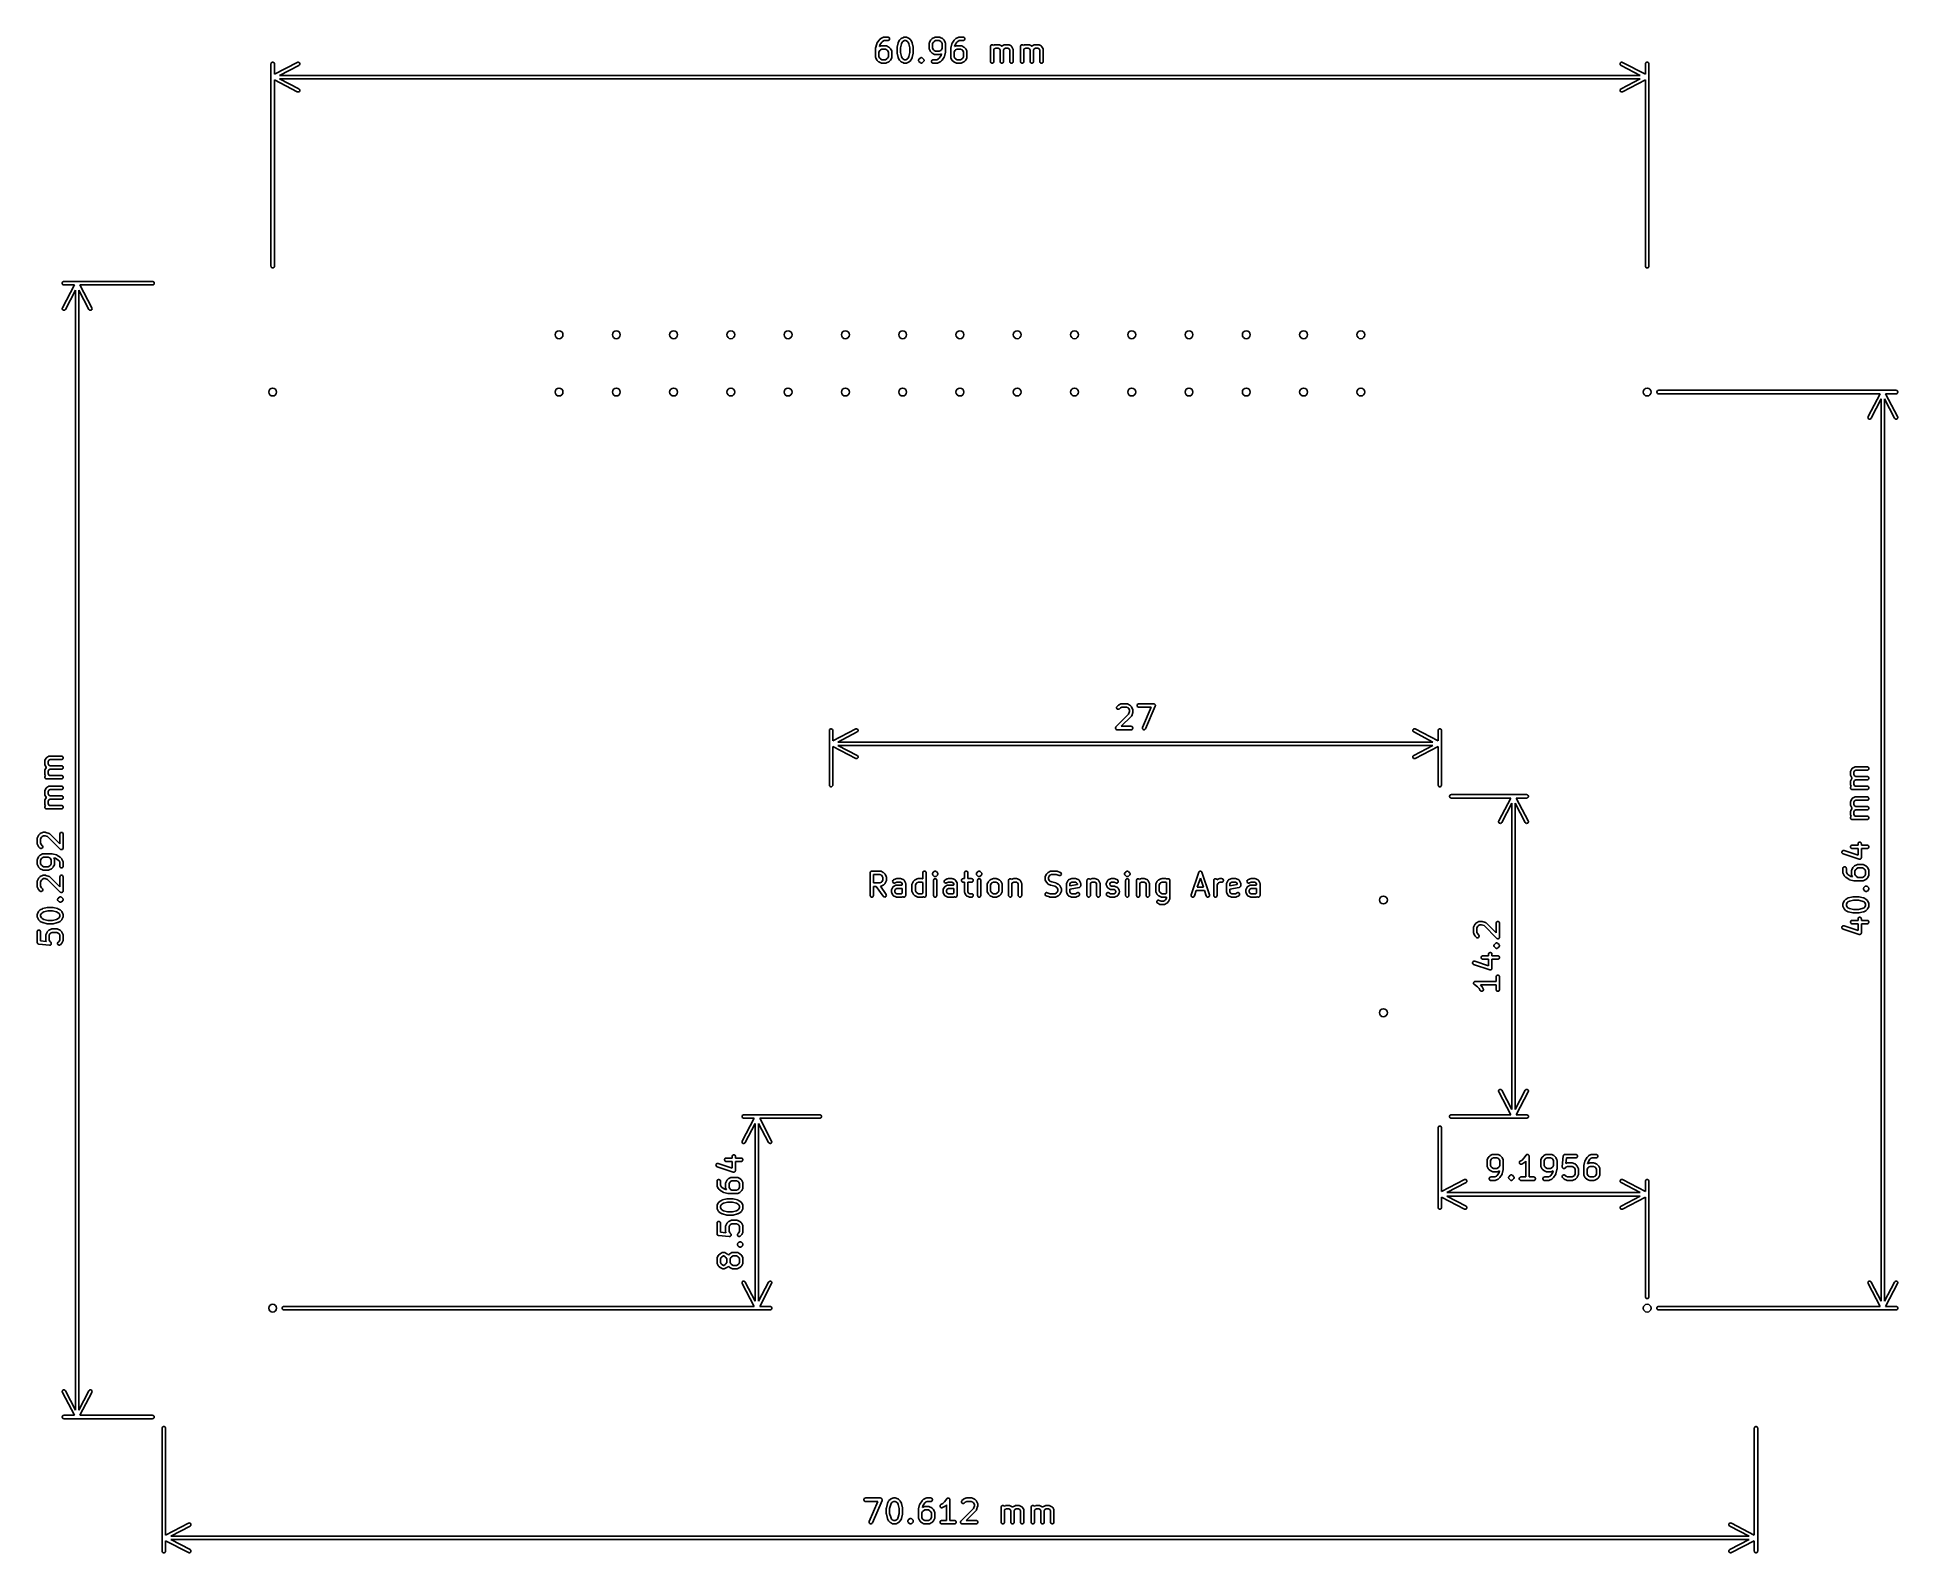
# Model space of a CAD drawing. Header units: inches. Extents: x -0.01 to 3.24, y -0.03 to 2.62.
import ezdxf

# ---------------------------------------------------------------- set-up
doc = ezdxf.new("R2010")
doc.units = ezdxf.units.IN
doc.header["$MEASUREMENT"] = 0
doc.layers.add('BLACK', color=250, linetype='CONTINUOUS')

msp = doc.modelspace()

# ---------------------------------------------------------------- linework, layer by layer
at = {"layer": 'BLACK', "linetype": 'CONTINUOUS'}
for p, q in [((1.4527, 2.6004), (1.4528, 2.6005)), ((1.4527, 2.6002), (1.4527, 2.6004)), ((1.4527, 2.6), (1.4527, 2.6002)), ((1.4527, 2.5999), (1.4527, 2.6)), ((1.4527, 2.6), (1.4527, 2.6)), ((1.4527, 2.5849), (1.4527, 2.5999)), ((1.4528, 2.6006), (1.4547, 2.6081)), ((1.4528, 2.6005), (1.4528, 2.6006)), ((1.4547, 2.6081), (1.4548, 2.6084)), ((1.4548, 2.6086), (1.4549, 2.6087)), ((1.4548, 2.6085), (1.4548, 2.6086)), ((1.4548, 2.6086), (1.4548, 2.6086)), ((1.4548, 2.6084), (1.4548, 2.6085)), ((1.4549, 2.6087), (1.4551, 2.609)), ((1.4551, 2.609), (1.4588, 2.6146)), ((1.4588, 2.6146), (1.459, 2.6148)), ((1.4588, 2.6146), (1.4588, 2.6146)), ((1.4588, 2.6146), (1.4588, 2.6146)), ((1.459, 2.6148), (1.4592, 2.6151)), ((1.4592, 2.6151), (1.4611, 2.617)), ((1.4592, 2.6151), (1.4592, 2.6151)), ((1.4592, 2.6151), (1.4592, 2.6151)), ((1.4603, 2.6062), (1.4595, 2.6032)), ((1.4595, 2.6032), (1.4618, 2.6044)), ((1.4636, 2.6111), (1.4603, 2.6062)), ((1.4611, 2.617), (1.4613, 2.6171)), ((1.4613, 2.6172), (1.4614, 2.6173)), ((1.4613, 2.6171), (1.4613, 2.6172)), ((1.4614, 2.6173), (1.4615, 2.6173)), ((1.4615, 2.6173), (1.4616, 2.6173)), ((1.4616, 2.6173), (1.4618, 2.6175)), ((1.4618, 2.6175), (1.4656, 2.6194)), ((1.4618, 2.6044), (1.4624, 2.6046)), ((1.4624, 2.6046), (1.4625, 2.6046)), ((1.4625, 2.6046), (1.4626, 2.6046)), ((1.4626, 2.6046), (1.4631, 2.6047)), ((1.4631, 2.6047), (1.4706, 2.6047)), ((1.4649, 2.6124), (1.4636, 2.6111)), ((1.4676, 2.6138), (1.4649, 2.6124)), ((1.4656, 2.6194), (1.4661, 2.6196)), ((1.4661, 2.6196), (1.4662, 2.6196)), ((1.4662, 2.6196), (1.4663, 2.6196)), ((1.4663, 2.6196), (1.4669, 2.6197)), ((1.4669, 2.6197), (1.4744, 2.6197)), ((1.4744, 2.6138), (1.4676, 2.6138)), ((1.4706, 2.6047), (1.4712, 2.6046)), ((1.4712, 2.6046), (1.4713, 2.6046)), ((1.4713, 2.6046), (1.4714, 2.6046)), ((1.4714, 2.6046), (1.472, 2.6044)), ((1.472, 2.6044), (1.4757, 2.6025)), ((1.4744, 2.6197), (1.475, 2.6196)), ((1.475, 2.6138), (1.4744, 2.6138)), ((1.475, 2.6196), (1.476, 2.6192)), ((1.476, 2.6143), (1.475, 2.6138)), ((1.4757, 2.6025), (1.476, 2.6024)), ((1.476, 2.6192), (1.4768, 2.6184)), ((1.4768, 2.6151), (1.476, 2.6143)), ((1.476, 2.6024), (1.476, 2.6023)), ((1.476, 2.6023), (1.4761, 2.6023)), ((1.4761, 2.6023), (1.4762, 2.6022)), ((1.4762, 2.6022), (1.4763, 2.6021)), ((1.4763, 2.6021), (1.4765, 2.602)), ((1.4765, 2.602), (1.4784, 2.6001)), ((1.4768, 2.6184), (1.4773, 2.6173)), ((1.4773, 2.6162), (1.4768, 2.6151)), ((1.4773, 2.6173), (1.4773, 2.6162)), ((1.4784, 2.6001), (1.4785, 2.5999)), ((1.4785, 2.5999), (1.4786, 2.5998)), ((1.4786, 2.5998), (1.4787, 2.5997)), ((1.4787, 2.5997), (1.4787, 2.5996)), ((1.4787, 2.5996), (1.4788, 2.5996)), ((1.4788, 2.5996), (1.4789, 2.5993)), ((1.4789, 2.5993), (1.4808, 2.5956)), ((1.4902, 2.6023), (1.4903, 2.6024)), ((1.4902, 2.6021), (1.4902, 2.6023)), ((1.4902, 2.6019), (1.4902, 2.6021)), ((1.4902, 2.6018), (1.4902, 2.6019)), ((1.4902, 2.6017), (1.4902, 2.6018)), ((1.4902, 2.5924), (1.4902, 2.6017)), ((1.4903, 2.6025), (1.4921, 2.61)), ((1.4903, 2.6024), (1.4903, 2.6025)), ((1.4921, 2.61), (1.4922, 2.61)), ((1.4922, 2.61), (1.4923, 2.6103)), ((1.4922, 2.61), (1.4922, 2.61)), ((1.4923, 2.6103), (1.4923, 2.6105)), ((1.4923, 2.6105), (1.4924, 2.6105)), ((1.4924, 2.6106), (1.4942, 2.6143)), ((1.4924, 2.6105), (1.4924, 2.6106)), ((1.4942, 2.6143), (1.4944, 2.6146)), ((1.4944, 2.6146), (1.4945, 2.6147)), ((1.4944, 2.6146), (1.4944, 2.6146)), ((1.4945, 2.6147), (1.4946, 2.6148)), ((1.4946, 2.6149), (1.4948, 2.6151)), ((1.4946, 2.6148), (1.4946, 2.6149)), ((1.4948, 2.6151), (1.4967, 2.617)), ((1.4978, 2.6082), (1.4961, 2.6014)), ((1.4961, 2.6014), (1.4961, 2.5927)), ((1.4967, 2.617), (1.4969, 2.6171)), ((1.4969, 2.6171), (1.497, 2.6172)), ((1.497, 2.6172), (1.497, 2.6173)), ((1.497, 2.6173), (1.4971, 2.6173)), ((1.4971, 2.6173), (1.4972, 2.6173)), ((1.4972, 2.6173), (1.4974, 2.6175)), ((1.4974, 2.6175), (1.5012, 2.6194)), ((1.4993, 2.6112), (1.4978, 2.6082)), ((1.5005, 2.6124), (1.4993, 2.6112)), ((1.5032, 2.6138), (1.5005, 2.6124)), ((1.5012, 2.6194), (1.5017, 2.6196)), ((1.5017, 2.6196), (1.5018, 2.6196)), ((1.5018, 2.6196), (1.5019, 2.6196)), ((1.5019, 2.6196), (1.5025, 2.6197)), ((1.5025, 2.6197), (1.5063, 2.6197)), ((1.5056, 2.6138), (1.5032, 2.6138)), ((1.5083, 2.6124), (1.5056, 2.6138)), ((1.5063, 2.6197), (1.5068, 2.6196)), ((1.5068, 2.6196), (1.5069, 2.6196)), ((1.5069, 2.6196), (1.507, 2.6196)), ((1.507, 2.6196), (1.5076, 2.6194)), ((1.5076, 2.6194), (1.5113, 2.6175)), ((1.5095, 2.6112), (1.5083, 2.6124)), ((1.511, 2.6082), (1.5095, 2.6112)), ((1.5127, 2.6014), (1.511, 2.6082)), ((1.5113, 2.6175), (1.5116, 2.6173)), ((1.5116, 2.6173), (1.5117, 2.6173)), ((1.5117, 2.6173), (1.5117, 2.6173)), ((1.5117, 2.6173), (1.5118, 2.6172)), ((1.5118, 2.6172), (1.5119, 2.6171)), ((1.5119, 2.6171), (1.5121, 2.617)), ((1.5121, 2.617), (1.514, 2.6151)), ((1.5127, 2.5927), (1.5127, 2.6014)), ((1.514, 2.6151), (1.5142, 2.6149)), ((1.5142, 2.6149), (1.5142, 2.6148)), ((1.5142, 2.6148), (1.5143, 2.6147)), ((1.5143, 2.6147), (1.5143, 2.6146)), ((1.5143, 2.6146), (1.5144, 2.6146)), ((1.5144, 2.6146), (1.5145, 2.6143)), ((1.5145, 2.6143), (1.5164, 2.6106)), ((1.5164, 2.6106), (1.5164, 2.6105)), ((1.5164, 2.6105), (1.5164, 2.6105)), ((1.5164, 2.6105), (1.5165, 2.6103)), ((1.5165, 2.6103), (1.5166, 2.61)), ((1.5166, 2.61), (1.5166, 2.61)), ((1.5166, 2.61), (1.5166, 2.61)), ((1.5166, 2.61), (1.5185, 2.6025)), ((1.5185, 2.6025), (1.5185, 2.6024)), ((1.5185, 2.6024), (1.5185, 2.6023)), ((1.5185, 2.6023), (1.5186, 2.6021)), ((1.5186, 2.6021), (1.5186, 2.6019)), ((1.5186, 2.6019), (1.5186, 2.6018)), ((1.5186, 2.6018), (1.5186, 2.6017)), ((1.5186, 2.6017), (1.5186, 2.5924)), ((1.5464, 2.6092), (1.5465, 2.6098)), ((1.5464, 2.5999), (1.5464, 2.6092)), ((1.5465, 2.5993), (1.5464, 2.5999)), ((1.5465, 2.61), (1.5467, 2.6106)), ((1.5465, 2.6099), (1.5465, 2.61)), ((1.5465, 2.6098), (1.5465, 2.6099)), ((1.5465, 2.5992), (1.5465, 2.5993)), ((1.5465, 2.5991), (1.5465, 2.5992)), ((1.5467, 2.5985), (1.5465, 2.5991)), ((1.5467, 2.6106), (1.5486, 2.6143)), ((1.5486, 2.6143), (1.5488, 2.6146)), ((1.5488, 2.6146), (1.5489, 2.6147)), ((1.5488, 2.6146), (1.5488, 2.6146)), ((1.5489, 2.6148), (1.549, 2.6149)), ((1.5489, 2.6147), (1.5489, 2.6148)), ((1.549, 2.6149), (1.5492, 2.6151)), ((1.5492, 2.6151), (1.551, 2.617)), ((1.551, 2.617), (1.5513, 2.6171)), ((1.5513, 2.6172), (1.5514, 2.6173)), ((1.5513, 2.6171), (1.5513, 2.6172)), ((1.5514, 2.6173), (1.5515, 2.6173)), ((1.5515, 2.6173), (1.5516, 2.6173)), ((1.5516, 2.6173), (1.5518, 2.6175)), ((1.5518, 2.6175), (1.5556, 2.6194)), ((1.5537, 2.6112), (1.5523, 2.6085)), ((1.5523, 2.6085), (1.5523, 2.6006)), ((1.5523, 2.6006), (1.5537, 2.5979)), ((1.5549, 2.6124), (1.5537, 2.6112)), ((1.5576, 2.6138), (1.5549, 2.6124)), ((1.5556, 2.6194), (1.5561, 2.6196)), ((1.5561, 2.6196), (1.5562, 2.6196)), ((1.5562, 2.6196), (1.5563, 2.6196)), ((1.5563, 2.6196), (1.5569, 2.6197)), ((1.5569, 2.6197), (1.5644, 2.6197)), ((1.5637, 2.6138), (1.5576, 2.6138)), ((1.5664, 2.6124), (1.5637, 2.6138)), ((1.5644, 2.6197), (1.565, 2.6196)), ((1.565, 2.6196), (1.5651, 2.6196)), ((1.5651, 2.6196), (1.5652, 2.6196)), ((1.5652, 2.6196), (1.5657, 2.6194)), ((1.5657, 2.6194), (1.5694, 2.6175)), ((1.5676, 2.6112), (1.5664, 2.6124)), ((1.5689, 2.6085), (1.5676, 2.6112)), ((1.5676, 2.5979), (1.5689, 2.6006)), ((1.5689, 2.6006), (1.5689, 2.6085)), ((1.5694, 2.6175), (1.5697, 2.6173)), ((1.5697, 2.6173), (1.5698, 2.6173)), ((1.5698, 2.6173), (1.5699, 2.6173)), ((1.5699, 2.6173), (1.5699, 2.6172)), ((1.5699, 2.6172), (1.57, 2.6171)), ((1.57, 2.6171), (1.5702, 2.617)), ((1.5702, 2.617), (1.5721, 2.6151)), ((1.5721, 2.6151), (1.5723, 2.6149)), ((1.5723, 2.6149), (1.5723, 2.6148)), ((1.5723, 2.6148), (1.5724, 2.6147)), ((1.5724, 2.6147), (1.5725, 2.6146)), ((1.5725, 2.6146), (1.5725, 2.6146)), ((1.5725, 2.6146), (1.5726, 2.6143)), ((1.5726, 2.6143), (1.5745, 2.6106)), ((1.5745, 2.6106), (1.5747, 2.61)), ((1.5747, 2.61), (1.5747, 2.6099)), ((1.5747, 2.6099), (1.5748, 2.6098)), ((1.5748, 2.6098), (1.5748, 2.6092)), ((1.5748, 2.6092), (1.5748, 2.5942)), ((1.5839, 2.6), (1.584, 2.6002)), ((1.5839, 2.5999), (1.5839, 2.6)), ((1.5839, 2.6), (1.5839, 2.6)), ((1.5839, 2.5849), (1.5839, 2.5999)), ((1.584, 2.6006), (1.5859, 2.6081)), ((1.584, 2.6005), (1.584, 2.6006)), ((1.584, 2.6004), (1.584, 2.6005)), ((1.584, 2.6002), (1.584, 2.6004)), ((1.5859, 2.6081), (1.586, 2.6084)), ((1.586, 2.6085), (1.5861, 2.6086)), ((1.586, 2.6084), (1.586, 2.6085)), ((1.5861, 2.6087), (1.5863, 2.609)), ((1.5861, 2.6086), (1.5861, 2.6087)), ((1.5861, 2.6086), (1.5861, 2.6086)), ((1.5863, 2.609), (1.59, 2.6146)), ((1.59, 2.6146), (1.5902, 2.6148)), ((1.59, 2.6146), (1.59, 2.6146)), ((1.59, 2.6146), (1.59, 2.6146)), ((1.5902, 2.6148), (1.5904, 2.6151)), ((1.5904, 2.6151), (1.5923, 2.617)), ((1.5904, 2.6151), (1.5904, 2.6151)), ((1.5904, 2.6151), (1.5904, 2.6151)), ((1.5915, 2.6062), (1.5908, 2.6032)), ((1.5908, 2.6032), (1.5931, 2.6044)), ((1.5948, 2.6111), (1.5915, 2.6062)), ((1.5923, 2.617), (1.5925, 2.6171)), ((1.5925, 2.6171), (1.5926, 2.6172)), ((1.5926, 2.6172), (1.5927, 2.6173)), ((1.5927, 2.6173), (1.5927, 2.6173)), ((1.5927, 2.6173), (1.5928, 2.6173)), ((1.5928, 2.6173), (1.5931, 2.6175)), ((1.5931, 2.6175), (1.5968, 2.6194)), ((1.5931, 2.6044), (1.5936, 2.6046)), ((1.5936, 2.6046), (1.5937, 2.6046)), ((1.5937, 2.6046), (1.5938, 2.6046)), ((1.5938, 2.6046), (1.5944, 2.6047)), ((1.5944, 2.6047), (1.6019, 2.6047)), ((1.5961, 2.6124), (1.5948, 2.6111)), ((1.5988, 2.6138), (1.5961, 2.6124)), ((1.5968, 2.6194), (1.5973, 2.6196)), ((1.5973, 2.6196), (1.5975, 2.6196)), ((1.5975, 2.6196), (1.5981, 2.6197)), ((1.5975, 2.6196), (1.5975, 2.6196)), ((1.5981, 2.6197), (1.6056, 2.6197)), ((1.6056, 2.6138), (1.5988, 2.6138)), ((1.6019, 2.6047), (1.6025, 2.6046)), ((1.6025, 2.6046), (1.6025, 2.6046)), ((1.6025, 2.6046), (1.6027, 2.6046)), ((1.6027, 2.6046), (1.6032, 2.6044)), ((1.6032, 2.6044), (1.6069, 2.6025)), ((1.6056, 2.6197), (1.6062, 2.6196)), ((1.6062, 2.6138), (1.6056, 2.6138)), ((1.6062, 2.6196), (1.6073, 2.6192)), ((1.6073, 2.6143), (1.6062, 2.6138)), ((1.6069, 2.6025), (1.6072, 2.6024)), ((1.6072, 2.6024), (1.6073, 2.6023)), ((1.6073, 2.6192), (1.6081, 2.6184)), ((1.6081, 2.6151), (1.6073, 2.6143)), ((1.6073, 2.6023), (1.6073, 2.6023)), ((1.6073, 2.6023), (1.6074, 2.6022)), ((1.6074, 2.6022), (1.6075, 2.6021)), ((1.6075, 2.6021), (1.6077, 2.602)), ((1.6077, 2.602), (1.6096, 2.6001)), ((1.6081, 2.6184), (1.6085, 2.6173)), ((1.6085, 2.6162), (1.6081, 2.6151)), ((1.6085, 2.6173), (1.6085, 2.6162)), ((1.6096, 2.6001), (1.6098, 2.5999)), ((1.6098, 2.5999), (1.6098, 2.5998)), ((1.6098, 2.5998), (1.6099, 2.5997)), ((1.6099, 2.5997), (1.61, 2.5996)), ((1.61, 2.5996), (1.61, 2.5996)), ((1.61, 2.5996), (1.6101, 2.5993)), ((1.6101, 2.5993), (1.612, 2.5956)), ((1.6533, 2.6042), (1.6538, 2.6053)), ((1.6533, 2.6036), (1.6533, 2.6042)), ((1.6533, 2.5774), (1.6533, 2.6036)), ((1.6538, 2.6053), (1.6546, 2.6061)), ((1.6546, 2.6061), (1.6557, 2.6065)), ((1.6557, 2.6065), (1.6568, 2.6065)), ((1.6568, 2.6065), (1.6579, 2.6061)), ((1.6579, 2.6061), (1.6586, 2.6053)), ((1.6586, 2.6053), (1.6605, 2.6063)), ((1.6599, 2.5993), (1.6592, 2.5986)), ((1.6626, 2.6007), (1.6599, 2.5993)), ((1.6605, 2.6063), (1.6611, 2.6065)), ((1.6611, 2.6065), (1.6612, 2.6065)), ((1.6612, 2.6065), (1.6613, 2.6065)), ((1.6613, 2.6065), (1.6619, 2.6066)), ((1.6619, 2.6066), (1.6675, 2.6066)), ((1.6668, 2.6007), (1.6626, 2.6007)), ((1.669, 2.5995), (1.6668, 2.6007)), ((1.6675, 2.6066), (1.6681, 2.6065)), ((1.6681, 2.6065), (1.6682, 2.6065)), ((1.6682, 2.6065), (1.6683, 2.6065)), ((1.6683, 2.6065), (1.6688, 2.6063)), ((1.6688, 2.6063), (1.6726, 2.6044)), ((1.6702, 2.5973), (1.669, 2.5995)), ((1.6726, 2.6044), (1.6727, 2.6043)), ((1.6727, 2.6043), (1.6727, 2.6043)), ((1.6727, 2.6043), (1.6728, 2.6043)), ((1.6728, 2.6043), (1.6731, 2.6041)), ((1.6731, 2.6041), (1.6731, 2.604)), ((1.6731, 2.604), (1.6732, 2.6041)), ((1.6732, 2.6041), (1.6735, 2.6043)), ((1.6735, 2.6043), (1.6735, 2.6043)), ((1.6735, 2.6043), (1.6736, 2.6043)), ((1.6736, 2.6043), (1.6737, 2.6044)), ((1.6737, 2.6044), (1.6774, 2.6063)), ((1.6772, 2.5995), (1.6761, 2.5973)), ((1.6794, 2.6007), (1.6772, 2.5995)), ((1.6774, 2.6063), (1.678, 2.6065)), ((1.678, 2.6065), (1.6781, 2.6065)), ((1.6781, 2.6065), (1.6782, 2.6065)), ((1.6782, 2.6065), (1.6787, 2.6066)), ((1.6787, 2.6066), (1.6844, 2.6066)), ((1.6837, 2.6007), (1.6794, 2.6007)), ((1.6859, 2.5995), (1.6837, 2.6007)), ((1.6844, 2.6066), (1.6849, 2.6065)), ((1.6849, 2.6065), (1.685, 2.6065)), ((1.685, 2.6065), (1.6851, 2.6065)), ((1.6851, 2.6065), (1.6857, 2.6063)), ((1.6857, 2.6063), (1.6894, 2.6044)), ((1.687, 2.5973), (1.6859, 2.5995)), ((1.6894, 2.6044), (1.6895, 2.6043)), ((1.6895, 2.6043), (1.6896, 2.6043)), ((1.6896, 2.6043), (1.6896, 2.6043)), ((1.6896, 2.6043), (1.6899, 2.6041)), ((1.6899, 2.6041), (1.6902, 2.6038)), ((1.6902, 2.6038), (1.6904, 2.6036)), ((1.6904, 2.6036), (1.6906, 2.6033)), ((1.6906, 2.6033), (1.6907, 2.6032)), ((1.6907, 2.6032), (1.6907, 2.6032)), ((1.6907, 2.6032), (1.6908, 2.6031)), ((1.6908, 2.6031), (1.6926, 2.5993)), ((1.6926, 2.5993), (1.6928, 2.5988)), ((1.7058, 2.6042), (1.7063, 2.6053)), ((1.7058, 2.6036), (1.7058, 2.6042)), ((1.7058, 2.5774), (1.7058, 2.6036)), ((1.7063, 2.6053), (1.7071, 2.6061)), ((1.7071, 2.6061), (1.7082, 2.6065)), ((1.7082, 2.6065), (1.7093, 2.6065)), ((1.7093, 2.6065), (1.7104, 2.6061)), ((1.7104, 2.6061), (1.7111, 2.6053)), ((1.7111, 2.6053), (1.713, 2.6063)), ((1.7124, 2.5993), (1.7117, 2.5986)), ((1.7151, 2.6007), (1.7124, 2.5993)), ((1.713, 2.6063), (1.7136, 2.6065)), ((1.7136, 2.6065), (1.7137, 2.6065)), ((1.7137, 2.6065), (1.7138, 2.6065)), ((1.7138, 2.6065), (1.7144, 2.6066)), ((1.7144, 2.6066), (1.72, 2.6066)), ((1.7193, 2.6007), (1.7151, 2.6007)), ((1.7215, 2.5995), (1.7193, 2.6007)), ((1.72, 2.6066), (1.7206, 2.6065)), ((1.7206, 2.6065), (1.7207, 2.6065)), ((1.7207, 2.6065), (1.7208, 2.6065)), ((1.7208, 2.6065), (1.7213, 2.6063)), ((1.7213, 2.6063), (1.7251, 2.6044)), ((1.7227, 2.5973), (1.7215, 2.5995)), ((1.7251, 2.6044), (1.7252, 2.6043)), ((1.7252, 2.6043), (1.7252, 2.6043)), ((1.7252, 2.6043), (1.7253, 2.6043)), ((1.7253, 2.6043), (1.7255, 2.6041)), ((1.7255, 2.6041), (1.7256, 2.604)), ((1.7256, 2.604), (1.7257, 2.6041)), ((1.7257, 2.6041), (1.726, 2.6043)), ((1.726, 2.6043), (1.726, 2.6043)), ((1.726, 2.6043), (1.7261, 2.6043)), ((1.7261, 2.6043), (1.7262, 2.6044)), ((1.7262, 2.6044), (1.7299, 2.6063)), ((1.7297, 2.5995), (1.7286, 2.5973)), ((1.7319, 2.6007), (1.7297, 2.5995)), ((1.7299, 2.6063), (1.7305, 2.6065)), ((1.7305, 2.6065), (1.7306, 2.6065)), ((1.7306, 2.6065), (1.7307, 2.6065)), ((1.7307, 2.6065), (1.7312, 2.6066)), ((1.7312, 2.6066), (1.7369, 2.6066)), ((1.7362, 2.6007), (1.7319, 2.6007)), ((1.7384, 2.5995), (1.7362, 2.6007)), ((1.7369, 2.6066), (1.7374, 2.6065)), ((1.7374, 2.6065), (1.7375, 2.6065)), ((1.7375, 2.6065), (1.7376, 2.6065)), ((1.7376, 2.6065), (1.7382, 2.6063)), ((1.7382, 2.6063), (1.7419, 2.6044)), ((1.7395, 2.5973), (1.7384, 2.5995)), ((1.7419, 2.6044), (1.742, 2.6043)), ((1.742, 2.6043), (1.7421, 2.6043)), ((1.7421, 2.6043), (1.7421, 2.6043)), ((1.7421, 2.6043), (1.7424, 2.6041)), ((1.7424, 2.6041), (1.7427, 2.6038)), ((1.7427, 2.6038), (1.7429, 2.6036)), ((1.7429, 2.6036), (1.7431, 2.6033)), ((1.7431, 2.6033), (1.7432, 2.6032)), ((1.7432, 2.6032), (1.7432, 2.6032)), ((1.7432, 2.6032), (1.7432, 2.6031)), ((1.7432, 2.6031), (1.7451, 2.5993)), ((1.7451, 2.5993), (1.7453, 2.5988)), ((0.397, 2.5731), (0.3971, 2.5737)), ((0.397, 2.2197), (0.397, 2.5731)), ((0.3971, 2.5737), (0.3975, 2.5747)), ((0.3975, 2.5747), (0.3984, 2.5755)), ((0.3984, 2.5755), (0.3994, 2.576)), ((0.3994, 2.576), (0.4006, 2.576)), ((0.4006, 2.576), (0.4016, 2.5755)), ((0.4016, 2.5755), (0.4025, 2.5747)), ((0.4025, 2.5747), (0.4029, 2.5737)), ((0.4029, 2.5737), (0.403, 2.5731)), ((0.403, 2.5549), (0.443, 2.5757)), ((0.403, 2.5731), (0.403, 2.5549)), ((0.4457, 2.5705), (0.4121, 2.553)), ((0.443, 2.5757), (0.4435, 2.5759)), ((0.4435, 2.5759), (0.4447, 2.576)), ((0.4447, 2.576), (0.4458, 2.5757)), ((0.4462, 2.5708), (0.4457, 2.5705)), ((0.4458, 2.5757), (0.4467, 2.5749)), ((0.4469, 2.5717), (0.4462, 2.5708)), ((0.4467, 2.5749), (0.4472, 2.5739)), ((0.4473, 2.5728), (0.4469, 2.5717)), ((0.4472, 2.5739), (0.4473, 2.5728)), ((1.4527, 2.5843), (1.4527, 2.5849)), ((1.4528, 2.5842), (1.4527, 2.5843)), ((1.4528, 2.5841), (1.4528, 2.5842)), ((1.453, 2.5835), (1.4528, 2.5841)), ((1.4549, 2.5798), (1.453, 2.5835)), ((1.455, 2.5796), (1.4549, 2.5798)), ((1.4551, 2.5795), (1.455, 2.5796)), ((1.4551, 2.5794), (1.4551, 2.5795)), ((1.4552, 2.5793), (1.4551, 2.5794)), ((1.4554, 2.579), (1.4552, 2.5793)), ((1.4552, 2.5793), (1.4552, 2.5793)), ((1.4573, 2.5772), (1.4554, 2.579)), ((1.4575, 2.577), (1.4573, 2.5772)), ((1.4576, 2.5769), (1.4575, 2.577)), ((1.4577, 2.5769), (1.4576, 2.5769)), ((1.4578, 2.5768), (1.4577, 2.5769)), ((1.4581, 2.5766), (1.4578, 2.5768)), ((1.4578, 2.5768), (1.4578, 2.5768)), ((1.4618, 2.5747), (1.4581, 2.5766)), ((1.4599, 2.5962), (1.4586, 2.5935)), ((1.4586, 2.5935), (1.4586, 2.5856)), ((1.4586, 2.5856), (1.4599, 2.5829)), ((1.4611, 2.5974), (1.4599, 2.5962)), ((1.4599, 2.5829), (1.4611, 2.5817)), ((1.4638, 2.5988), (1.4611, 2.5974)), ((1.4611, 2.5817), (1.4638, 2.5803)), ((1.4624, 2.5745), (1.4618, 2.5747)), ((1.4625, 2.5745), (1.4624, 2.5745)), ((1.4626, 2.5745), (1.4625, 2.5745)), ((1.4631, 2.5744), (1.4626, 2.5745)), ((1.4706, 2.5744), (1.4631, 2.5744)), ((1.4699, 2.5988), (1.4638, 2.5988)), ((1.4638, 2.5803), (1.4699, 2.5803)), ((1.4726, 2.5974), (1.4699, 2.5988)), ((1.4699, 2.5803), (1.4726, 2.5817)), ((1.4712, 2.5745), (1.4706, 2.5744)), ((1.4713, 2.5745), (1.4712, 2.5745)), ((1.4714, 2.5745), (1.4713, 2.5745)), ((1.472, 2.5747), (1.4714, 2.5745)), ((1.4757, 2.5766), (1.472, 2.5747)), ((1.4738, 2.5962), (1.4726, 2.5974)), ((1.4726, 2.5817), (1.4738, 2.5829)), ((1.4752, 2.5935), (1.4738, 2.5962)), ((1.4738, 2.5829), (1.4752, 2.5856)), ((1.4752, 2.5856), (1.4752, 2.5935)), ((1.476, 2.5768), (1.4757, 2.5766)), ((1.4761, 2.5769), (1.476, 2.5768)), ((1.476, 2.5768), (1.476, 2.5768)), ((1.4762, 2.5769), (1.4761, 2.5769)), ((1.4763, 2.577), (1.4762, 2.5769)), ((1.4765, 2.5772), (1.4763, 2.577)), ((1.4784, 2.579), (1.4765, 2.5772)), ((1.4785, 2.5793), (1.4784, 2.579)), ((1.4786, 2.5793), (1.4785, 2.5793)), ((1.4787, 2.5794), (1.4786, 2.5793)), ((1.4788, 2.5796), (1.4787, 2.5795)), ((1.4787, 2.5795), (1.4787, 2.5794)), ((1.4789, 2.5798), (1.4788, 2.5796)), ((1.4808, 2.5835), (1.4789, 2.5798)), ((1.4808, 2.5956), (1.481, 2.595)), ((1.481, 2.5841), (1.4808, 2.5835)), ((1.481, 2.595), (1.481, 2.5949)), ((1.481, 2.5949), (1.481, 2.5948)), ((1.481, 2.5948), (1.4811, 2.5942)), ((1.4811, 2.5849), (1.481, 2.5843)), ((1.481, 2.5843), (1.481, 2.5842)), ((1.481, 2.5842), (1.481, 2.5841)), ((1.4811, 2.5942), (1.4811, 2.5849)), ((1.4902, 2.5923), (1.4902, 2.5924)), ((1.4902, 2.5922), (1.4902, 2.5923)), ((1.4902, 2.592), (1.4902, 2.5922)), ((1.4902, 2.5918), (1.4902, 2.592)), ((1.4903, 2.5918), (1.4902, 2.5918)), ((1.4903, 2.5917), (1.4903, 2.5918)), ((1.4921, 2.5842), (1.4903, 2.5917)), ((1.4922, 2.5841), (1.4921, 2.5842)), ((1.4923, 2.5838), (1.4922, 2.5841)), ((1.4922, 2.5841), (1.4922, 2.5841)), ((1.4923, 2.5836), (1.4923, 2.5838)), ((1.4924, 2.5836), (1.4923, 2.5836)), ((1.4924, 2.5835), (1.4924, 2.5836)), ((1.4942, 2.5798), (1.4924, 2.5835)), ((1.4944, 2.5796), (1.4942, 2.5798)), ((1.4944, 2.5795), (1.4944, 2.5796)), ((1.4945, 2.5794), (1.4944, 2.5795)), ((1.4946, 2.5793), (1.4945, 2.5794)), ((1.4948, 2.579), (1.4946, 2.5793)), ((1.4946, 2.5793), (1.4946, 2.5793)), ((1.4967, 2.5772), (1.4948, 2.579)), ((1.4961, 2.5927), (1.4978, 2.5859)), ((1.4969, 2.577), (1.4967, 2.5772)), ((1.497, 2.5769), (1.4969, 2.577)), ((1.4971, 2.5768), (1.497, 2.5769)), ((1.497, 2.5769), (1.497, 2.5769)), ((1.4972, 2.5768), (1.4971, 2.5768)), ((1.4974, 2.5766), (1.4972, 2.5768)), ((1.5012, 2.5747), (1.4974, 2.5766)), ((1.4978, 2.5859), (1.4993, 2.5829)), ((1.4993, 2.5829), (1.5005, 2.5817)), ((1.5005, 2.5817), (1.5032, 2.5803)), ((1.5017, 2.5745), (1.5012, 2.5747)), ((1.5018, 2.5745), (1.5017, 2.5745)), ((1.5019, 2.5745), (1.5018, 2.5745)), ((1.5025, 2.5744), (1.5019, 2.5745)), ((1.5063, 2.5744), (1.5025, 2.5744)), ((1.5032, 2.5803), (1.5056, 2.5803)), ((1.5056, 2.5803), (1.5083, 2.5817)), ((1.5068, 2.5745), (1.5063, 2.5744)), ((1.5069, 2.5745), (1.5068, 2.5745)), ((1.507, 2.5745), (1.5069, 2.5745)), ((1.5076, 2.5747), (1.507, 2.5745)), ((1.5113, 2.5766), (1.5076, 2.5747)), ((1.5083, 2.5817), (1.5095, 2.5829)), ((1.5095, 2.5829), (1.511, 2.5859)), ((1.511, 2.5859), (1.5127, 2.5927)), ((1.5116, 2.5768), (1.5113, 2.5766)), ((1.5117, 2.5768), (1.5116, 2.5768)), ((1.5118, 2.5769), (1.5117, 2.5769)), ((1.5117, 2.5769), (1.5117, 2.5768)), ((1.5119, 2.577), (1.5118, 2.5769)), ((1.5121, 2.5772), (1.5119, 2.577)), ((1.514, 2.579), (1.5121, 2.5772)), ((1.5142, 2.5793), (1.514, 2.579)), ((1.5143, 2.5794), (1.5142, 2.5793)), ((1.5142, 2.5793), (1.5142, 2.5793)), ((1.5144, 2.5796), (1.5143, 2.5795)), ((1.5143, 2.5795), (1.5143, 2.5794)), ((1.5145, 2.5798), (1.5144, 2.5796)), ((1.5164, 2.5835), (1.5145, 2.5798)), ((1.5165, 2.5838), (1.5164, 2.5836)), ((1.5164, 2.5836), (1.5164, 2.5836)), ((1.5164, 2.5836), (1.5164, 2.5835)), ((1.5166, 2.5841), (1.5165, 2.5838)), ((1.5185, 2.5917), (1.5166, 2.5842)), ((1.5166, 2.5842), (1.5166, 2.5841)), ((1.5166, 2.5841), (1.5166, 2.5841)), ((1.5186, 2.592), (1.5185, 2.5918)), ((1.5185, 2.5918), (1.5185, 2.5918)), ((1.5185, 2.5918), (1.5185, 2.5917)), ((1.5186, 2.5924), (1.5186, 2.5923)), ((1.5186, 2.5923), (1.5186, 2.5922)), ((1.5186, 2.5922), (1.5186, 2.592)), ((1.5277, 2.5798), (1.5282, 2.5809)), ((1.5277, 2.5787), (1.5277, 2.5798)), ((1.5279, 2.5782), (1.5277, 2.5787)), ((1.5282, 2.5776), (1.5279, 2.5782)), ((1.5282, 2.5809), (1.5285, 2.5813)), ((1.5285, 2.5772), (1.5282, 2.5776)), ((1.5285, 2.5813), (1.5304, 2.5832)), ((1.5304, 2.5753), (1.5285, 2.5772)), ((1.5304, 2.5832), (1.5309, 2.5836)), ((1.5309, 2.5749), (1.5304, 2.5753)), ((1.5309, 2.5836), (1.5316, 2.5839)), ((1.5309, 2.5836), (1.5309, 2.5836)), ((1.5319, 2.5745), (1.5309, 2.5749)), ((1.5316, 2.5839), (1.5319, 2.584)), ((1.5319, 2.584), (1.5331, 2.584)), ((1.5331, 2.5745), (1.5319, 2.5745)), ((1.5319, 2.5745), (1.5319, 2.5745)), ((1.5331, 2.584), (1.5331, 2.584)), ((1.5331, 2.584), (1.5334, 2.5839)), ((1.5341, 2.5749), (1.5331, 2.5745)), ((1.5331, 2.5745), (1.5331, 2.5745)), ((1.5334, 2.5839), (1.5341, 2.5836)), ((1.5341, 2.5836), (1.5341, 2.5836)), ((1.5341, 2.5836), (1.5346, 2.5832)), ((1.5346, 2.5753), (1.5341, 2.5749)), ((1.5346, 2.5832), (1.5365, 2.5813)), ((1.5365, 2.5772), (1.5346, 2.5753)), ((1.5365, 2.5813), (1.5368, 2.5809)), ((1.5368, 2.5776), (1.5365, 2.5772)), ((1.5368, 2.5809), (1.5372, 2.58)), ((1.5373, 2.5787), (1.5368, 2.5776)), ((1.5372, 2.58), (1.5373, 2.5798)), ((1.5373, 2.5798), (1.5373, 2.5787)), ((1.5486, 2.5948), (1.5467, 2.5985)), ((1.5488, 2.5945), (1.5486, 2.5948)), ((1.5489, 2.5944), (1.5488, 2.5945)), ((1.5488, 2.5945), (1.5488, 2.5945)), ((1.5489, 2.5943), (1.5489, 2.5944)), ((1.549, 2.5943), (1.5489, 2.5943)), ((1.5492, 2.594), (1.549, 2.5943)), ((1.551, 2.5922), (1.5492, 2.594)), ((1.5502, 2.5779), (1.5507, 2.579)), ((1.5502, 2.5768), (1.5502, 2.5779)), ((1.5507, 2.5757), (1.5502, 2.5768)), ((1.5507, 2.579), (1.5515, 2.5798)), ((1.5515, 2.5749), (1.5507, 2.5757)), ((1.5513, 2.592), (1.551, 2.5922)), ((1.5513, 2.5919), (1.5513, 2.592)), ((1.5514, 2.5919), (1.5513, 2.5919)), ((1.5515, 2.5918), (1.5514, 2.5919)), ((1.5516, 2.5918), (1.5515, 2.5918)), ((1.5515, 2.5798), (1.5526, 2.5803)), ((1.5526, 2.5745), (1.5515, 2.5749)), ((1.5518, 2.5916), (1.5516, 2.5918)), ((1.5556, 2.5897), (1.5518, 2.5916)), ((1.5526, 2.5803), (1.5531, 2.5803)), ((1.5531, 2.5744), (1.5526, 2.5745)), ((1.5531, 2.5803), (1.5599, 2.5803)), ((1.5606, 2.5744), (1.5531, 2.5744)), ((1.5537, 2.5979), (1.5549, 2.5967)), ((1.5549, 2.5967), (1.5576, 2.5953)), ((1.5561, 2.5895), (1.5556, 2.5897)), ((1.5562, 2.5895), (1.5561, 2.5895)), ((1.5563, 2.5895), (1.5562, 2.5895)), ((1.5569, 2.5894), (1.5563, 2.5895)), ((1.5644, 2.5894), (1.5569, 2.5894)), ((1.5576, 2.5953), (1.5637, 2.5953)), ((1.5599, 2.5803), (1.5626, 2.5817)), ((1.5612, 2.5745), (1.5606, 2.5744)), ((1.5613, 2.5745), (1.5612, 2.5745)), ((1.5614, 2.5745), (1.5613, 2.5745)), ((1.562, 2.5747), (1.5614, 2.5745)), ((1.5657, 2.5766), (1.562, 2.5747)), ((1.5626, 2.5817), (1.564, 2.583)), ((1.5637, 2.5953), (1.5664, 2.5967)), ((1.564, 2.583), (1.5673, 2.588)), ((1.565, 2.5895), (1.5644, 2.5894)), ((1.5651, 2.5895), (1.565, 2.5895)), ((1.5652, 2.5895), (1.5651, 2.5895)), ((1.5657, 2.5897), (1.5652, 2.5895)), ((1.568, 2.5909), (1.5657, 2.5897)), ((1.5659, 2.5768), (1.5657, 2.5766)), ((1.566, 2.5768), (1.5659, 2.5768)), ((1.5661, 2.5769), (1.566, 2.5768)), ((1.5662, 2.5769), (1.5661, 2.5769)), ((1.5665, 2.5772), (1.5662, 2.577)), ((1.5662, 2.577), (1.5662, 2.5769)), ((1.5664, 2.5967), (1.5676, 2.5979)), ((1.5683, 2.579), (1.5665, 2.5772)), ((1.5673, 2.588), (1.568, 2.5909)), ((1.5685, 2.5793), (1.5683, 2.579)), ((1.5683, 2.579), (1.5683, 2.579)), ((1.5683, 2.579), (1.5683, 2.579)), ((1.5687, 2.5795), (1.5685, 2.5793)), ((1.5725, 2.5851), (1.5687, 2.5795)), ((1.5687, 2.5795), (1.5687, 2.5795)), ((1.5687, 2.5795), (1.5687, 2.5795)), ((1.5726, 2.5854), (1.5725, 2.5851)), ((1.5727, 2.5855), (1.5726, 2.5854)), ((1.5729, 2.586), (1.5727, 2.5857)), ((1.5727, 2.5857), (1.5727, 2.5856)), ((1.5727, 2.5856), (1.5727, 2.5856)), ((1.5727, 2.5856), (1.5727, 2.5855)), ((1.5747, 2.5935), (1.5729, 2.586)), ((1.5748, 2.5936), (1.5747, 2.5935)), ((1.5748, 2.5942), (1.5748, 2.5941)), ((1.5748, 2.5941), (1.5748, 2.5941)), ((1.5748, 2.5941), (1.5748, 2.5939)), ((1.5748, 2.5939), (1.5748, 2.5937)), ((1.5748, 2.5937), (1.5748, 2.5936)), ((1.584, 2.5843), (1.5839, 2.5849)), ((1.584, 2.5842), (1.584, 2.5843)), ((1.584, 2.5841), (1.584, 2.5842)), ((1.5842, 2.5835), (1.584, 2.5841)), ((1.5861, 2.5798), (1.5842, 2.5835)), ((1.5863, 2.5796), (1.5861, 2.5798)), ((1.5863, 2.5795), (1.5863, 2.5796)), ((1.5864, 2.5794), (1.5863, 2.5795)), ((1.5864, 2.5793), (1.5864, 2.5794)), ((1.5865, 2.5793), (1.5864, 2.5793)), ((1.5867, 2.579), (1.5865, 2.5793)), ((1.5885, 2.5772), (1.5867, 2.579)), ((1.5888, 2.577), (1.5885, 2.5772)), ((1.5888, 2.5769), (1.5888, 2.577)), ((1.5889, 2.5769), (1.5888, 2.5769)), ((1.589, 2.5768), (1.5889, 2.5769)), ((1.5891, 2.5768), (1.589, 2.5768)), ((1.5893, 2.5766), (1.5891, 2.5768)), ((1.5931, 2.5747), (1.5893, 2.5766)), ((1.5912, 2.5962), (1.5898, 2.5935)), ((1.5898, 2.5935), (1.5898, 2.5856)), ((1.5898, 2.5856), (1.5912, 2.5829)), ((1.5924, 2.5974), (1.5912, 2.5962)), ((1.5912, 2.5829), (1.5924, 2.5817)), ((1.5951, 2.5988), (1.5924, 2.5974)), ((1.5924, 2.5817), (1.5951, 2.5803)), ((1.5936, 2.5745), (1.5931, 2.5747)), ((1.5937, 2.5745), (1.5936, 2.5745)), ((1.5938, 2.5745), (1.5937, 2.5745)), ((1.5944, 2.5744), (1.5938, 2.5745)), ((1.6019, 2.5744), (1.5944, 2.5744)), ((1.6012, 2.5988), (1.5951, 2.5988)), ((1.5951, 2.5803), (1.6012, 2.5803)), ((1.6039, 2.5974), (1.6012, 2.5988)), ((1.6012, 2.5803), (1.6039, 2.5817)), ((1.6025, 2.5745), (1.6019, 2.5744)), ((1.6027, 2.5745), (1.6025, 2.5745)), ((1.6025, 2.5745), (1.6025, 2.5745)), ((1.6032, 2.5747), (1.6027, 2.5745)), ((1.6069, 2.5766), (1.6032, 2.5747)), ((1.6051, 2.5962), (1.6039, 2.5974)), ((1.6039, 2.5817), (1.6051, 2.5829)), ((1.6064, 2.5935), (1.6051, 2.5962)), ((1.6051, 2.5829), (1.6064, 2.5856)), ((1.6064, 2.5856), (1.6064, 2.5935)), ((1.6072, 2.5768), (1.6069, 2.5766)), ((1.6073, 2.5768), (1.6072, 2.5768)), ((1.6074, 2.5769), (1.6073, 2.5769)), ((1.6073, 2.5769), (1.6073, 2.5768)), ((1.6075, 2.577), (1.6074, 2.5769)), ((1.6077, 2.5772), (1.6075, 2.577)), ((1.6096, 2.579), (1.6077, 2.5772)), ((1.6098, 2.5793), (1.6096, 2.579)), ((1.6099, 2.5794), (1.6098, 2.5793)), ((1.6098, 2.5793), (1.6098, 2.5793)), ((1.61, 2.5795), (1.6099, 2.5794)), ((1.6101, 2.5798), (1.61, 2.5796)), ((1.61, 2.5796), (1.61, 2.5795)), ((1.612, 2.5835), (1.6101, 2.5798)), ((1.612, 2.5956), (1.6122, 2.595)), ((1.6122, 2.5841), (1.612, 2.5835)), ((1.6122, 2.595), (1.6122, 2.5949)), ((1.6122, 2.5949), (1.6123, 2.5948)), ((1.6123, 2.5843), (1.6122, 2.5842)), ((1.6122, 2.5842), (1.6122, 2.5841)), ((1.6123, 2.5948), (1.6123, 2.5942)), ((1.6123, 2.5942), (1.6123, 2.5849)), ((1.6123, 2.5849), (1.6123, 2.5843)), ((1.6533, 2.5768), (1.6533, 2.5774)), ((1.6538, 2.5757), (1.6533, 2.5768)), ((1.6546, 2.5749), (1.6538, 2.5757)), ((1.6557, 2.5745), (1.6546, 2.5749)), ((1.6568, 2.5745), (1.6557, 2.5745)), ((1.6579, 2.5749), (1.6568, 2.5745)), ((1.6587, 2.5757), (1.6579, 2.5749)), ((1.6591, 2.5768), (1.6587, 2.5757)), ((1.6592, 2.5774), (1.6591, 2.5768)), ((1.6592, 2.5986), (1.6592, 2.5774)), ((1.6702, 2.5774), (1.6702, 2.5973)), ((1.6702, 2.5768), (1.6702, 2.5774)), ((1.6707, 2.5757), (1.6702, 2.5768)), ((1.6715, 2.5749), (1.6707, 2.5757)), ((1.6725, 2.5745), (1.6715, 2.5749)), ((1.6737, 2.5745), (1.6725, 2.5745)), ((1.6748, 2.5749), (1.6737, 2.5745)), ((1.6756, 2.5757), (1.6748, 2.5749)), ((1.676, 2.5768), (1.6756, 2.5757)), ((1.6761, 2.5774), (1.676, 2.5768)), ((1.6761, 2.5973), (1.6761, 2.5774)), ((1.687, 2.5774), (1.687, 2.5973)), ((1.6871, 2.5768), (1.687, 2.5774)), ((1.6875, 2.5757), (1.6871, 2.5768)), ((1.6883, 2.5749), (1.6875, 2.5757)), ((1.6894, 2.5745), (1.6883, 2.5749)), ((1.6906, 2.5745), (1.6894, 2.5745)), ((1.6916, 2.5749), (1.6906, 2.5745)), ((1.6924, 2.5757), (1.6916, 2.5749)), ((1.6929, 2.5768), (1.6924, 2.5757)), ((1.6928, 2.5988), (1.6928, 2.5987)), ((1.6928, 2.5987), (1.6929, 2.5986)), ((1.6929, 2.5986), (1.6929, 2.598)), ((1.6929, 2.598), (1.6929, 2.5774)), ((1.6929, 2.5774), (1.6929, 2.5768)), ((1.7058, 2.5768), (1.7058, 2.5774)), ((1.7063, 2.5757), (1.7058, 2.5768)), ((1.7071, 2.5749), (1.7063, 2.5757)), ((1.7082, 2.5745), (1.7071, 2.5749)), ((1.7093, 2.5745), (1.7082, 2.5745)), ((1.7104, 2.5749), (1.7093, 2.5745)), ((1.7112, 2.5757), (1.7104, 2.5749)), ((1.7116, 2.5768), (1.7112, 2.5757)), ((1.7117, 2.5774), (1.7116, 2.5768)), ((1.7117, 2.5986), (1.7117, 2.5774)), ((1.7227, 2.5774), (1.7227, 2.5973)), ((1.7227, 2.5768), (1.7227, 2.5774)), ((1.7232, 2.5757), (1.7227, 2.5768)), ((1.724, 2.5749), (1.7232, 2.5757)), ((1.725, 2.5745), (1.724, 2.5749)), ((1.7262, 2.5745), (1.725, 2.5745)), ((1.7272, 2.5749), (1.7262, 2.5745)), ((1.7281, 2.5757), (1.7272, 2.5749)), ((1.7285, 2.5768), (1.7281, 2.5757)), ((1.7286, 2.5774), (1.7285, 2.5768)), ((1.7286, 2.5973), (1.7286, 2.5774)), ((1.7395, 2.5774), (1.7395, 2.5973)), ((1.7396, 2.5768), (1.7395, 2.5774)), ((1.74, 2.5757), (1.7396, 2.5768)), ((1.7408, 2.5749), (1.74, 2.5757)), ((1.7419, 2.5745), (1.7408, 2.5749)), ((1.7431, 2.5745), (1.7419, 2.5745)), ((1.7441, 2.5749), (1.7431, 2.5745)), ((1.7449, 2.5757), (1.7441, 2.5749)), ((1.7454, 2.5768), (1.7449, 2.5757)), ((1.7453, 2.5988), (1.7453, 2.5987)), ((1.7453, 2.5987), (1.7454, 2.5986)), ((1.7454, 2.5986), (1.7454, 2.598)), ((1.7454, 2.598), (1.7454, 2.5774)), ((1.7454, 2.5774), (1.7454, 2.5768)), ((2.7527, 2.5728), (2.7528, 2.5739)), ((2.7531, 2.5717), (2.7527, 2.5728)), ((2.7528, 2.5739), (2.7533, 2.5749)), ((2.7538, 2.5708), (2.7531, 2.5717)), ((2.7533, 2.5749), (2.7542, 2.5757)), ((2.7543, 2.5705), (2.7538, 2.5708)), ((2.7542, 2.5757), (2.7553, 2.576)), ((2.7879, 2.553), (2.7543, 2.5705)), ((2.7553, 2.576), (2.7565, 2.5759)), ((2.7565, 2.5759), (2.757, 2.5757)), ((2.757, 2.5757), (2.797, 2.5549)), ((2.797, 2.5731), (2.7971, 2.5737)), ((2.797, 2.5549), (2.797, 2.5731)), ((2.7971, 2.5737), (2.7975, 2.5747)), ((2.7975, 2.5747), (2.7984, 2.5755)), ((2.7984, 2.5755), (2.7994, 2.576)), ((2.7994, 2.576), (2.8006, 2.576)), ((2.8006, 2.576), (2.8016, 2.5755)), ((2.8016, 2.5755), (2.8025, 2.5747)), ((2.8025, 2.5747), (2.8029, 2.5737)), ((2.8029, 2.5737), (2.803, 2.5731)), ((2.803, 2.5731), (2.803, 2.2197)), ((0.443, 2.5243), (0.403, 2.5451)), ((0.403, 2.5451), (0.403, 2.2197)), ((0.4121, 2.553), (2.7879, 2.553)), ((2.7879, 2.547), (0.4121, 2.547)), ((0.4121, 2.547), (0.4457, 2.5295)), ((2.7543, 2.5295), (2.7879, 2.547)), ((2.797, 2.5451), (2.757, 2.5243)), ((2.797, 2.2197), (2.797, 2.5451)), ((0.4435, 2.5241), (0.443, 2.5243)), ((0.4447, 2.524), (0.4435, 2.5241)), ((0.4458, 2.5243), (0.4447, 2.524)), ((0.4457, 2.5295), (0.4462, 2.5292)), ((0.4467, 2.5251), (0.4458, 2.5243)), ((0.4462, 2.5292), (0.4469, 2.5283)), ((0.4472, 2.5261), (0.4467, 2.5251)), ((0.4469, 2.5283), (0.4473, 2.5272)), ((0.4473, 2.5272), (0.4472, 2.5261)), ((2.7527, 2.5272), (2.7531, 2.5283)), ((2.7528, 2.5261), (2.7527, 2.5272)), ((2.7533, 2.5251), (2.7528, 2.5261)), ((2.7531, 2.5283), (2.7538, 2.5292)), ((2.7542, 2.5243), (2.7533, 2.5251)), ((2.7538, 2.5292), (2.7543, 2.5295)), ((2.7553, 2.524), (2.7542, 2.5243)), ((2.7565, 2.5241), (2.7553, 2.524)), ((2.757, 2.5243), (2.7565, 2.5241)), ((0.3971, 2.2191), (0.397, 2.2197)), ((0.3975, 2.218), (0.3971, 2.2191)), ((0.3984, 2.2172), (0.3975, 2.218)), ((0.3994, 2.2168), (0.3984, 2.2172)), ((0.4006, 2.2168), (0.3994, 2.2168)), ((0.4016, 2.2172), (0.4006, 2.2168)), ((0.4025, 2.218), (0.4016, 2.2172)), ((0.4029, 2.2191), (0.4025, 2.218)), ((0.403, 2.2197), (0.4029, 2.2191)), ((2.7971, 2.2191), (2.797, 2.2197)), ((2.7975, 2.218), (2.7971, 2.2191)), ((2.7984, 2.2172), (2.7975, 2.218)), ((2.7994, 2.2168), (2.7984, 2.2172)), ((2.8006, 2.2168), (2.7994, 2.2168)), ((2.8016, 2.2172), (2.8006, 2.2168)), ((2.8025, 2.218), (2.8016, 2.2172)), ((2.8029, 2.2191), (2.8025, 2.218)), ((2.803, 2.2197), (2.8029, 2.2191)), ((0.0326, 2.1906), (0.033, 2.1916)), ((0.0326, 2.1894), (0.0326, 2.1906)), ((0.033, 2.1884), (0.0326, 2.1894)), ((0.0328, 2.147), (0.0537, 2.187)), ((0.033, 2.1916), (0.0338, 2.1925)), ((0.0338, 2.1875), (0.033, 2.1884)), ((0.0338, 2.1925), (0.0349, 2.1929)), ((0.0349, 2.1871), (0.0338, 2.1875)), ((0.0349, 2.1929), (0.0355, 2.193)), ((0.0355, 2.187), (0.0349, 2.1871)), ((0.0355, 2.193), (0.1903, 2.193)), ((0.0537, 2.187), (0.0355, 2.187)), ((0.0556, 2.1779), (0.0381, 2.1443)), ((0.0556, 0.2221), (0.0556, 2.1779)), ((0.079, 2.1443), (0.0615, 2.1779)), ((0.0615, 2.1779), (0.0615, 0.2221)), ((0.1903, 2.187), (0.0634, 2.187)), ((0.0634, 2.187), (0.0842, 2.147)), ((0.1903, 2.193), (0.1909, 2.1929)), ((0.1909, 2.1871), (0.1903, 2.187)), ((0.1909, 2.1929), (0.192, 2.1925)), ((0.192, 2.1875), (0.1909, 2.1871)), ((0.192, 2.1925), (0.1928, 2.1916)), ((0.1928, 2.1884), (0.192, 2.1875)), ((0.1928, 2.1916), (0.1932, 2.1906)), ((0.1932, 2.1894), (0.1928, 2.1884)), ((0.1932, 2.1906), (0.1932, 2.1894)), ((0.0325, 2.1453), (0.0326, 2.1465)), ((0.0329, 2.1442), (0.0325, 2.1453)), ((0.0326, 2.1465), (0.0328, 2.147)), ((0.0336, 2.1433), (0.0329, 2.1442)), ((0.0381, 2.1443), (0.0378, 2.1438)), ((0.0793, 2.1438), (0.079, 2.1443)), ((0.0842, 2.1442), (0.0835, 2.1433)), ((0.0842, 2.147), (0.0845, 2.1465)), ((0.0846, 2.1453), (0.0842, 2.1442)), ((0.0845, 2.1465), (0.0846, 2.1453)), ((0.0346, 2.1428), (0.0336, 2.1433)), ((0.0358, 2.1427), (0.0346, 2.1428)), ((0.0369, 2.1431), (0.0358, 2.1427)), ((0.0378, 2.1438), (0.0369, 2.1431)), ((0.0802, 2.1431), (0.0793, 2.1438)), ((0.0813, 2.1427), (0.0802, 2.1431)), ((0.0825, 2.1428), (0.0813, 2.1427)), ((0.0835, 2.1433), (0.0825, 2.1428)), ((2.8168, 2.0006), (2.8172, 2.0016)), ((2.8168, 1.9994), (2.8168, 2.0006)), ((2.8172, 1.9984), (2.8168, 1.9994)), ((2.8172, 2.0016), (2.818, 2.0025)), ((2.818, 1.9975), (2.8172, 1.9984)), ((2.818, 2.0025), (2.8191, 2.0029)), ((2.8191, 1.9971), (2.818, 1.9975)), ((2.8191, 2.0029), (2.8197, 2.003)), ((2.8197, 1.997), (2.8191, 1.9971)), ((2.8197, 2.003), (3.2346, 2.003)), ((3.2067, 1.997), (2.8197, 1.997)), ((3.1858, 1.957), (3.2067, 1.997)), ((3.2086, 1.9879), (3.1911, 1.9543)), ((3.2086, 0.4121), (3.2086, 1.9879)), ((3.232, 1.9543), (3.2145, 1.9879)), ((3.2145, 1.9879), (3.2145, 0.4121)), ((3.2346, 1.997), (3.2164, 1.997)), ((3.2164, 1.997), (3.2372, 1.957)), ((3.2346, 2.003), (3.2352, 2.0029)), ((3.2352, 1.9971), (3.2346, 1.997)), ((3.2352, 2.0029), (3.2363, 2.0025)), ((3.2363, 1.9975), (3.2352, 1.9971)), ((3.2363, 2.0025), (3.2371, 2.0016)), ((3.2371, 1.9984), (3.2363, 1.9975)), ((3.2371, 2.0016), (3.2375, 2.0006)), ((3.2375, 1.9994), (3.2371, 1.9984)), ((3.2375, 2.0006), (3.2375, 1.9994)), ((3.1855, 1.9553), (3.1856, 1.9565)), ((3.1859, 1.9542), (3.1855, 1.9553)), ((3.1856, 1.9565), (3.1858, 1.957)), ((3.1866, 1.9533), (3.1859, 1.9542)), ((3.1876, 1.9528), (3.1866, 1.9533)), ((3.1888, 1.9527), (3.1876, 1.9528)), ((3.1899, 1.9531), (3.1888, 1.9527)), ((3.1908, 1.9538), (3.1899, 1.9531)), ((3.1911, 1.9543), (3.1908, 1.9538)), ((3.2323, 1.9538), (3.232, 1.9543)), ((3.2332, 1.9531), (3.2323, 1.9538)), ((3.2343, 1.9527), (3.2332, 1.9531)), ((3.2355, 1.9528), (3.2343, 1.9527)), ((3.2365, 1.9533), (3.2355, 1.9528)), ((3.2372, 1.9542), (3.2365, 1.9533)), ((3.2372, 1.957), (3.2375, 1.9565)), ((3.2376, 1.9553), (3.2372, 1.9542)), ((3.2375, 1.9565), (3.2376, 1.9553)), ((1.8725, 1.4153), (1.8945, 1.4373)), ((1.8736, 1.4494), (1.874, 1.4505)), ((1.8736, 1.4483), (1.8736, 1.4494)), ((1.874, 1.4472), (1.8736, 1.4483)), ((1.874, 1.4505), (1.8744, 1.4509)), ((1.8748, 1.4464), (1.874, 1.4472)), ((1.8744, 1.4509), (1.8763, 1.4528)), ((1.8759, 1.446), (1.8748, 1.4464)), ((1.8771, 1.446), (1.8759, 1.446)), ((1.8763, 1.4528), (1.8765, 1.453)), ((1.8765, 1.453), (1.8765, 1.4531)), ((1.8765, 1.4531), (1.8766, 1.4531)), ((1.8766, 1.4531), (1.8767, 1.4532)), ((1.8767, 1.4532), (1.8768, 1.4532)), ((1.8768, 1.4532), (1.877, 1.4534)), ((1.877, 1.4534), (1.8808, 1.4552)), ((1.8781, 1.4464), (1.8771, 1.446)), ((1.8786, 1.4468), (1.8781, 1.4464)), ((1.8801, 1.4483), (1.8786, 1.4468)), ((1.8828, 1.4496), (1.8801, 1.4483)), ((1.8808, 1.4552), (1.8813, 1.4554)), ((1.8813, 1.4554), (1.8814, 1.4555)), ((1.8814, 1.4555), (1.8815, 1.4555)), ((1.8815, 1.4555), (1.8821, 1.4556)), ((1.8992, 1.4336), (1.8817, 1.4162)), ((1.8821, 1.4556), (1.8915, 1.4556)), ((1.8908, 1.4496), (1.8828, 1.4496)), ((1.8935, 1.4483), (1.8908, 1.4496)), ((1.8915, 1.4556), (1.8921, 1.4555)), ((1.8921, 1.4555), (1.8921, 1.4555)), ((1.8921, 1.4555), (1.8923, 1.4554)), ((1.8923, 1.4554), (1.8928, 1.4552)), ((1.8928, 1.4552), (1.8965, 1.4534)), ((1.8947, 1.4471), (1.8935, 1.4483)), ((1.8945, 1.4373), (1.896, 1.4418)), ((1.896, 1.4444), (1.8947, 1.4471)), ((1.896, 1.4418), (1.896, 1.4444)), ((1.8965, 1.4534), (1.8968, 1.4532)), ((1.8968, 1.4532), (1.8969, 1.4532)), ((1.8969, 1.4532), (1.8969, 1.4531)), ((1.8969, 1.4531), (1.897, 1.4531)), ((1.897, 1.4531), (1.8971, 1.453)), ((1.8971, 1.453), (1.8973, 1.4528)), ((1.8973, 1.4528), (1.8992, 1.4509)), ((1.8992, 1.4509), (1.8994, 1.4507)), ((1.8996, 1.4341), (1.8992, 1.4336)), ((1.8994, 1.4507), (1.8994, 1.4507)), ((1.8994, 1.4507), (1.8995, 1.4506)), ((1.8995, 1.4506), (1.8996, 1.4505)), ((1.8996, 1.4505), (1.8996, 1.4504)), ((1.8996, 1.4504), (1.8997, 1.4502)), ((1.8997, 1.4343), (1.8996, 1.4342)), ((1.8996, 1.4342), (1.8996, 1.4341)), ((1.8997, 1.4502), (1.9016, 1.4464)), ((1.8999, 1.4348), (1.8997, 1.4343)), ((1.9018, 1.4404), (1.8999, 1.4348)), ((1.9016, 1.4464), (1.9018, 1.4459)), ((1.9018, 1.4459), (1.9018, 1.4458)), ((1.9018, 1.4458), (1.9019, 1.4457)), ((1.9019, 1.4408), (1.9018, 1.4407)), ((1.9018, 1.4407), (1.9018, 1.4404)), ((1.9019, 1.4457), (1.9019, 1.4451)), ((1.9019, 1.4451), (1.9019, 1.4413)), ((1.9019, 1.4413), (1.9019, 1.4411)), ((1.9019, 1.4411), (1.9019, 1.441)), ((1.9019, 1.441), (1.9019, 1.4409)), ((1.9019, 1.4409), (1.9019, 1.4408)), ((1.9092, 1.4532), (1.9096, 1.4542)), ((1.9092, 1.452), (1.9092, 1.4532)), ((1.9096, 1.451), (1.9092, 1.452)), ((1.9096, 1.4542), (1.9105, 1.4551)), ((1.9105, 1.4501), (1.9096, 1.451)), ((1.9105, 1.4551), (1.9115, 1.4555)), ((1.9115, 1.4497), (1.9105, 1.4501)), ((1.9115, 1.4555), (1.9121, 1.4556)), ((1.9121, 1.4496), (1.9115, 1.4497)), ((1.9121, 1.4556), (1.9383, 1.4556)), ((1.9339, 1.4496), (1.9121, 1.4496)), ((1.9188, 1.4144), (1.9339, 1.4496)), ((1.9411, 1.4514), (1.9242, 1.4121)), ((1.9383, 1.4556), (1.9389, 1.4555)), ((1.9389, 1.4555), (1.9389, 1.4555)), ((1.9389, 1.4555), (1.939, 1.4555)), ((1.939, 1.4555), (1.9395, 1.4553)), ((1.9395, 1.4553), (1.94, 1.4551)), ((1.94, 1.4551), (1.94, 1.455)), ((1.94, 1.455), (1.94, 1.455)), ((1.94, 1.455), (1.9404, 1.4546)), ((1.9404, 1.4546), (1.9408, 1.4542)), ((1.9408, 1.4542), (1.9408, 1.4542)), ((1.9408, 1.4542), (1.9408, 1.4542)), ((1.9408, 1.4542), (1.941, 1.4537)), ((1.941, 1.4537), (1.9412, 1.4532)), ((1.9412, 1.452), (1.9411, 1.4514)), ((1.9412, 1.4532), (1.9412, 1.4532)), ((1.9412, 1.4532), (1.9412, 1.4531)), ((1.9412, 1.4531), (1.9412, 1.4526)), ((1.9412, 1.4526), (1.9412, 1.452)), ((1.9412, 1.452), (1.9412, 1.452)), ((1.9412, 1.452), (1.9412, 1.452)), ((1.372, 1.4089), (1.3721, 1.4095)), ((1.372, 1.3136), (1.372, 1.4089)), ((1.3721, 1.4095), (1.3725, 1.4106)), ((1.3725, 1.4106), (1.3733, 1.4114)), ((1.3733, 1.4114), (1.3744, 1.4118)), ((1.3744, 1.4118), (1.3756, 1.4118)), ((1.3756, 1.4118), (1.3766, 1.4114)), ((1.3766, 1.4114), (1.3774, 1.4106)), ((1.3774, 1.4106), (1.3779, 1.4095)), ((1.3779, 1.3907), (1.418, 1.4116)), ((1.3779, 1.4095), (1.3779, 1.4089)), ((1.3779, 1.4089), (1.3779, 1.3907)), ((1.4207, 1.4063), (1.387, 1.3888)), ((1.418, 1.4116), (1.4185, 1.4118)), ((1.4185, 1.4118), (1.4196, 1.4119)), ((1.4196, 1.4119), (1.4207, 1.4115)), ((1.4207, 1.4115), (1.4216, 1.4108)), ((1.4212, 1.4066), (1.4207, 1.4063)), ((1.4219, 1.4075), (1.4212, 1.4066)), ((1.4216, 1.4108), (1.4222, 1.4098)), ((1.4223, 1.4086), (1.4219, 1.4075)), ((1.4222, 1.4098), (1.4223, 1.4086)), ((1.8717, 1.4138), (1.8721, 1.4149)), ((1.8717, 1.4127), (1.8717, 1.4138)), ((1.8721, 1.4116), (1.8717, 1.4127)), ((1.8721, 1.4149), (1.8725, 1.4153)), ((1.873, 1.4108), (1.8721, 1.4116)), ((1.874, 1.4103), (1.873, 1.4108)), ((1.8746, 1.4103), (1.874, 1.4103)), ((1.899, 1.4103), (1.8746, 1.4103)), ((1.8817, 1.4162), (1.899, 1.4162)), ((1.899, 1.4162), (1.8995, 1.4161)), ((1.8995, 1.4103), (1.899, 1.4103)), ((1.8995, 1.4161), (1.9006, 1.4157)), ((1.9006, 1.4108), (1.8995, 1.4103)), ((1.9006, 1.4157), (1.9014, 1.4149)), ((1.9014, 1.4116), (1.9006, 1.4108)), ((1.9014, 1.4149), (1.9019, 1.4138)), ((1.9019, 1.4127), (1.9014, 1.4116)), ((1.9019, 1.4138), (1.9019, 1.4127)), ((1.9186, 1.4138), (1.9188, 1.4144)), ((1.9186, 1.4127), (1.9186, 1.4138)), ((1.919, 1.4116), (1.9186, 1.4127)), ((1.9198, 1.4108), (1.919, 1.4116)), ((1.9209, 1.4103), (1.9198, 1.4108)), ((1.922, 1.4103), (1.9209, 1.4103)), ((1.9231, 1.4108), (1.922, 1.4103)), ((1.9239, 1.4116), (1.9231, 1.4108)), ((1.9242, 1.4121), (1.9239, 1.4116)), ((2.3907, 1.4086), (2.3908, 1.4098)), ((2.391, 1.4075), (2.3907, 1.4086)), ((2.3908, 1.4098), (2.3913, 1.4108)), ((2.3918, 1.4066), (2.391, 1.4075)), ((2.3913, 1.4108), (2.3922, 1.4115)), ((2.3923, 1.4063), (2.3918, 1.4066)), ((2.3922, 1.4115), (2.3933, 1.4119)), ((2.4259, 1.3888), (2.3923, 1.4063)), ((2.3933, 1.4119), (2.3944, 1.4118)), ((2.3944, 1.4118), (2.395, 1.4116)), ((2.395, 1.4116), (2.435, 1.3907)), ((2.435, 1.4089), (2.4351, 1.4095)), ((2.435, 1.3907), (2.435, 1.4089)), ((2.4351, 1.4095), (2.4355, 1.4106)), ((2.4355, 1.4106), (2.4363, 1.4114)), ((2.4363, 1.4114), (2.4374, 1.4118)), ((2.4374, 1.4118), (2.4385, 1.4118)), ((2.4385, 1.4118), (2.4396, 1.4114)), ((2.4396, 1.4114), (2.4404, 1.4106)), ((2.4404, 1.4106), (2.4409, 1.4095)), ((2.4409, 1.4095), (2.4409, 1.4089)), ((2.4409, 1.4089), (2.4409, 1.3136)), ((1.418, 1.3602), (1.3779, 1.381)), ((1.3779, 1.381), (1.3779, 1.3136)), ((1.387, 1.3888), (2.4259, 1.3888)), ((2.4259, 1.3829), (1.387, 1.3829)), ((1.387, 1.3829), (1.4207, 1.3654)), ((1.4207, 1.3654), (1.4212, 1.3651)), ((1.4212, 1.3651), (1.4219, 1.3642)), ((2.391, 1.3642), (2.3918, 1.3651)), ((2.3918, 1.3651), (2.3923, 1.3654)), ((2.3923, 1.3654), (2.4259, 1.3829)), ((2.435, 1.381), (2.395, 1.3602)), ((2.435, 1.3136), (2.435, 1.381)), ((0.002, 1.3562), (0.0021, 1.3563)), ((0.002, 1.3556), (0.002, 1.3562)), ((0.002, 1.35), (0.002, 1.3556)), ((0.002, 1.3494), (0.002, 1.35)), ((0.0021, 1.3493), (0.002, 1.3494)), ((0.002, 1.3393), (0.0021, 1.3394)), ((0.002, 1.3387), (0.002, 1.3393)), ((0.002, 1.3331), (0.002, 1.3387)), ((0.002, 1.3325), (0.002, 1.3331)), ((0.0021, 1.3324), (0.002, 1.3325)), ((0.0021, 1.3564), (0.0023, 1.3569)), ((0.0021, 1.3563), (0.0021, 1.3564)), ((0.0021, 1.3492), (0.0021, 1.3493)), ((0.0023, 1.3487), (0.0021, 1.3492)), ((0.0021, 1.3395), (0.0023, 1.3401)), ((0.0021, 1.3394), (0.0021, 1.3395)), ((0.0021, 1.3323), (0.0021, 1.3324)), ((0.0023, 1.3318), (0.0021, 1.3323)), ((0.0023, 1.3569), (0.0042, 1.3607)), ((0.0042, 1.3449), (0.0023, 1.3487)), ((0.0023, 1.3401), (0.0042, 1.3438)), ((0.0042, 1.3608), (0.0043, 1.3609)), ((0.0042, 1.3607), (0.0042, 1.3608)), ((0.0042, 1.3608), (0.0042, 1.3608)), ((0.0042, 1.3448), (0.0042, 1.3449)), ((0.0043, 1.3447), (0.0042, 1.3448)), ((0.0042, 1.3448), (0.0042, 1.3448)), ((0.0042, 1.3439), (0.0043, 1.344)), ((0.0042, 1.3438), (0.0042, 1.3439)), ((0.0042, 1.3439), (0.0042, 1.3439)), ((0.0043, 1.3609), (0.0045, 1.3612)), ((0.0045, 1.3444), (0.0043, 1.3447)), ((0.0043, 1.344), (0.0045, 1.3443)), ((0.0045, 1.3612), (0.0047, 1.3614)), ((0.0045, 1.3443), (0.0045, 1.3444)), ((0.0045, 1.3444), (0.0045, 1.3444)), ((0.0047, 1.3614), (0.005, 1.3617)), ((0.005, 1.3617), (0.0053, 1.3619)), ((0.0053, 1.3619), (0.0053, 1.3619)), ((0.0053, 1.3619), (0.0054, 1.3619)), ((0.0054, 1.3619), (0.0055, 1.362)), ((0.0055, 1.362), (0.0092, 1.3639)), ((0.009, 1.3572), (0.0079, 1.3549)), ((0.0079, 1.3549), (0.0079, 1.3507)), ((0.0079, 1.3507), (0.009, 1.3484)), ((0.009, 1.3403), (0.0079, 1.338)), ((0.0079, 1.338), (0.0079, 1.3338)), ((0.0079, 1.3338), (0.0092, 1.3311)), ((0.0112, 1.3583), (0.009, 1.3572)), ((0.009, 1.3484), (0.0112, 1.3473)), ((0.0112, 1.3414), (0.009, 1.3403)), ((0.0092, 1.3639), (0.0098, 1.3641)), ((0.0098, 1.3641), (0.0099, 1.3641)), ((0.0099, 1.3641), (0.01, 1.3641)), ((0.01, 1.3641), (0.0106, 1.3642)), ((0.0106, 1.3642), (0.0312, 1.3642)), ((0.0312, 1.3583), (0.0112, 1.3583)), ((0.0112, 1.3473), (0.0312, 1.3473)), ((0.0312, 1.3414), (0.0112, 1.3414)), ((0.0312, 1.3642), (0.0318, 1.3641)), ((0.0318, 1.3583), (0.0312, 1.3583)), ((0.0312, 1.3473), (0.0318, 1.3473)), ((0.0318, 1.3415), (0.0312, 1.3414)), ((0.0318, 1.3641), (0.0328, 1.3637)), ((0.0328, 1.3588), (0.0318, 1.3583)), ((0.0318, 1.3473), (0.0328, 1.3468)), ((0.0328, 1.3419), (0.0318, 1.3415)), ((0.0328, 1.3637), (0.0336, 1.3629)), ((0.0336, 1.3596), (0.0328, 1.3588)), ((0.0328, 1.3468), (0.0336, 1.346)), ((0.0336, 1.3427), (0.0328, 1.3419)), ((0.0336, 1.3629), (0.0341, 1.3618)), ((0.0341, 1.3607), (0.0336, 1.3596)), ((0.0336, 1.346), (0.0341, 1.3449)), ((0.0341, 1.3438), (0.0336, 1.3427)), ((0.0341, 1.3618), (0.0341, 1.3607)), ((0.0341, 1.3449), (0.0341, 1.3438)), ((1.4185, 1.3599), (1.418, 1.3602)), ((1.4196, 1.3598), (1.4185, 1.3599)), ((1.4207, 1.3602), (1.4196, 1.3598)), ((1.4216, 1.3609), (1.4207, 1.3602)), ((1.4222, 1.3619), (1.4216, 1.3609)), ((1.4219, 1.3642), (1.4223, 1.3631)), ((1.4223, 1.3631), (1.4222, 1.3619)), ((2.3907, 1.3631), (2.391, 1.3642)), ((2.3908, 1.3619), (2.3907, 1.3631)), ((2.3913, 1.3609), (2.3908, 1.3619)), ((2.3922, 1.3602), (2.3913, 1.3609)), ((2.3933, 1.3598), (2.3922, 1.3602)), ((2.3944, 1.3599), (2.3933, 1.3598)), ((2.395, 1.3602), (2.3944, 1.3599)), ((3.155, 1.3374), (3.1551, 1.3375)), ((3.155, 1.3369), (3.155, 1.3374)), ((3.155, 1.3312), (3.155, 1.3369)), ((3.1551, 1.3376), (3.1553, 1.3382)), ((3.1551, 1.3375), (3.1551, 1.3376)), ((3.1553, 1.3382), (3.1572, 1.3419)), ((3.1572, 1.342), (3.1572, 1.3421)), ((3.1572, 1.3421), (3.1573, 1.3421)), ((3.1572, 1.3419), (3.1572, 1.342)), ((3.1573, 1.3421), (3.1575, 1.3424)), ((3.1575, 1.3424), (3.1577, 1.3427)), ((3.1577, 1.3427), (3.158, 1.3429)), ((3.158, 1.3429), (3.1583, 1.3431)), ((3.1583, 1.3431), (3.1583, 1.3432)), ((3.1583, 1.3432), (3.1584, 1.3432)), ((3.1584, 1.3432), (3.1585, 1.3432)), ((3.1585, 1.3432), (3.1622, 1.3451)), ((3.162, 1.3384), (3.1609, 1.3362)), ((3.1609, 1.3362), (3.1609, 1.3319)), ((3.1642, 1.3395), (3.162, 1.3384)), ((3.1622, 1.3451), (3.1628, 1.3453)), ((3.1628, 1.3453), (3.1629, 1.3453)), ((3.1629, 1.3453), (3.163, 1.3454)), ((3.163, 1.3454), (3.1636, 1.3454)), ((3.1636, 1.3454), (3.1842, 1.3454)), ((3.1842, 1.3395), (3.1642, 1.3395)), ((3.1842, 1.3454), (3.1848, 1.3454)), ((3.1848, 1.3396), (3.1842, 1.3395)), ((3.1848, 1.3454), (3.1858, 1.3449)), ((3.1858, 1.34), (3.1848, 1.3396)), ((3.1858, 1.3449), (3.1866, 1.3441)), ((3.1866, 1.3408), (3.1858, 1.34)), ((3.1866, 1.3441), (3.1871, 1.3431)), ((3.1871, 1.3419), (3.1866, 1.3408)), ((3.1871, 1.3431), (3.1871, 1.3419)), ((0.002, 1.3281), (0.0025, 1.3291)), ((0.002, 1.3269), (0.002, 1.3281)), ((0.0025, 1.3258), (0.002, 1.3269)), ((0.002, 1.3037), (0.0021, 1.3038)), ((0.002, 1.3031), (0.002, 1.3037)), ((0.002, 1.2975), (0.002, 1.3031)), ((0.0021, 1.3039), (0.0023, 1.3044)), ((0.0021, 1.3038), (0.0021, 1.3039)), ((0.0032, 1.3299), (0.0023, 1.3318)), ((0.0023, 1.3044), (0.0042, 1.3082)), ((0.0025, 1.3291), (0.0032, 1.3299)), ((0.0033, 1.325), (0.0025, 1.3258)), ((0.0044, 1.3246), (0.0033, 1.325)), ((0.0042, 1.3083), (0.0043, 1.3084)), ((0.0042, 1.3082), (0.0042, 1.3083)), ((0.0042, 1.3083), (0.0042, 1.3083)), ((0.0043, 1.3084), (0.0045, 1.3087)), ((0.0049, 1.3245), (0.0044, 1.3246)), ((0.0045, 1.3087), (0.0047, 1.3089)), ((0.0047, 1.3089), (0.005, 1.3092)), ((0.0312, 1.3245), (0.0049, 1.3245)), ((0.005, 1.3092), (0.0053, 1.3094)), ((0.0053, 1.3094), (0.0053, 1.3094)), ((0.0053, 1.3094), (0.0054, 1.3094)), ((0.0054, 1.3094), (0.0055, 1.3095)), ((0.0055, 1.3095), (0.0092, 1.3114)), ((0.009, 1.3047), (0.0079, 1.3024)), ((0.0079, 1.3024), (0.0079, 1.2982)), ((0.0112, 1.3058), (0.009, 1.3047)), ((0.0092, 1.3311), (0.0099, 1.3304)), ((0.0092, 1.3114), (0.0098, 1.3116)), ((0.0098, 1.3116), (0.0099, 1.3116)), ((0.0099, 1.3304), (0.0312, 1.3304)), ((0.0099, 1.3116), (0.01, 1.3116)), ((0.01, 1.3116), (0.0106, 1.3117)), ((0.0106, 1.3117), (0.0312, 1.3117)), ((0.0312, 1.3058), (0.0112, 1.3058)), ((0.0312, 1.3304), (0.0318, 1.3304)), ((0.0318, 1.3246), (0.0312, 1.3245)), ((0.0312, 1.3117), (0.0318, 1.3116)), ((0.0318, 1.3058), (0.0312, 1.3058)), ((0.0318, 1.3304), (0.0328, 1.3299)), ((0.0328, 1.325), (0.0318, 1.3246)), ((0.0318, 1.3116), (0.0328, 1.3112)), ((0.0328, 1.3063), (0.0318, 1.3058)), ((0.0328, 1.3299), (0.0336, 1.3291)), ((0.0336, 1.3258), (0.0328, 1.325)), ((0.0328, 1.3112), (0.0336, 1.3104)), ((0.0336, 1.3071), (0.0328, 1.3063)), ((0.0336, 1.3291), (0.0341, 1.3281)), ((0.0341, 1.3269), (0.0336, 1.3258)), ((0.0336, 1.3104), (0.0341, 1.3093)), ((0.0341, 1.3082), (0.0336, 1.3071)), ((0.0341, 1.3281), (0.0341, 1.3269)), ((0.0341, 1.3093), (0.0341, 1.3082)), ((1.3721, 1.3131), (1.372, 1.3136)), ((1.3725, 1.312), (1.3721, 1.3131)), ((1.3733, 1.3112), (1.3725, 1.312)), ((1.3744, 1.3107), (1.3733, 1.3112)), ((1.3756, 1.3107), (1.3744, 1.3107)), ((1.3766, 1.3112), (1.3756, 1.3107)), ((1.3774, 1.312), (1.3766, 1.3112)), ((1.3779, 1.3131), (1.3774, 1.312)), ((1.3779, 1.3136), (1.3779, 1.3131)), ((2.4351, 1.3131), (2.435, 1.3136)), ((2.4355, 1.312), (2.4351, 1.3131)), ((2.4363, 1.3112), (2.4355, 1.312)), ((2.4374, 1.3107), (2.4363, 1.3112)), ((2.4385, 1.3107), (2.4374, 1.3107)), ((2.4396, 1.3112), (2.4385, 1.3107)), ((2.4404, 1.312), (2.4396, 1.3112)), ((2.4409, 1.3131), (2.4404, 1.312)), ((2.4409, 1.3136), (2.4409, 1.3131)), ((3.155, 1.3307), (3.155, 1.3312)), ((3.1551, 1.3306), (3.155, 1.3307)), ((3.155, 1.3206), (3.1551, 1.3207)), ((3.155, 1.32), (3.155, 1.3206)), ((3.155, 1.3144), (3.155, 1.32)), ((3.155, 1.3138), (3.155, 1.3144)), ((3.1551, 1.3137), (3.155, 1.3138)), ((3.155, 1.3093), (3.1555, 1.3104)), ((3.155, 1.3082), (3.155, 1.3093)), ((3.1555, 1.3071), (3.155, 1.3082)), ((3.1551, 1.3305), (3.1551, 1.3306)), ((3.1553, 1.3299), (3.1551, 1.3305)), ((3.1551, 1.3208), (3.1553, 1.3213)), ((3.1551, 1.3207), (3.1551, 1.3208)), ((3.1551, 1.3136), (3.1551, 1.3137)), ((3.1553, 1.313), (3.1551, 1.3136)), ((3.1572, 1.3262), (3.1553, 1.3299)), ((3.1553, 1.3213), (3.1572, 1.3251)), ((3.1562, 1.3111), (3.1553, 1.313)), ((3.1555, 1.3104), (3.1562, 1.3111)), ((3.1563, 1.3063), (3.1555, 1.3071)), ((3.1574, 1.3058), (3.1563, 1.3063)), ((3.1572, 1.3261), (3.1572, 1.3262)), ((3.1572, 1.326), (3.1572, 1.3261)), ((3.1573, 1.326), (3.1572, 1.326)), ((3.1572, 1.3252), (3.1573, 1.3253)), ((3.1572, 1.3251), (3.1572, 1.3252)), ((3.1572, 1.3252), (3.1572, 1.3252)), ((3.1575, 1.3257), (3.1573, 1.326)), ((3.1573, 1.3253), (3.1575, 1.3255)), ((3.1579, 1.3058), (3.1574, 1.3058)), ((3.1575, 1.3256), (3.1575, 1.3257)), ((3.1575, 1.3255), (3.1575, 1.3256)), ((3.1842, 1.3058), (3.1579, 1.3058)), ((3.1609, 1.3319), (3.162, 1.3297)), ((3.162, 1.3215), (3.1609, 1.3193)), ((3.1609, 1.3193), (3.1609, 1.3151)), ((3.1609, 1.3151), (3.1622, 1.3124)), ((3.162, 1.3297), (3.1642, 1.3286)), ((3.1642, 1.3227), (3.162, 1.3215)), ((3.1622, 1.3124), (3.1629, 1.3117)), ((3.1629, 1.3117), (3.1842, 1.3117)), ((3.1642, 1.3286), (3.1842, 1.3286)), ((3.1842, 1.3227), (3.1642, 1.3227)), ((3.1842, 1.3286), (3.1848, 1.3285)), ((3.1848, 1.3227), (3.1842, 1.3227)), ((3.1842, 1.3117), (3.1848, 1.3116)), ((3.1848, 1.3058), (3.1842, 1.3058)), ((3.1848, 1.3285), (3.1858, 1.3281)), ((3.1858, 1.3232), (3.1848, 1.3227)), ((3.1848, 1.3116), (3.1858, 1.3112)), ((3.1858, 1.3063), (3.1848, 1.3058)), ((3.1858, 1.3281), (3.1866, 1.3272)), ((3.1866, 1.324), (3.1858, 1.3232)), ((3.1858, 1.3112), (3.1866, 1.3104)), ((3.1866, 1.3071), (3.1858, 1.3063)), ((3.1866, 1.3272), (3.1871, 1.3262)), ((3.1871, 1.325), (3.1866, 1.324)), ((3.1866, 1.3104), (3.1871, 1.3093)), ((3.1871, 1.3082), (3.1866, 1.3071)), ((3.1871, 1.3262), (3.1871, 1.325)), ((3.1871, 1.3093), (3.1871, 1.3082)), ((0.002, 1.2969), (0.002, 1.2975)), ((0.0021, 1.2968), (0.002, 1.2969)), ((0.002, 1.2868), (0.0021, 1.2869)), ((0.002, 1.2862), (0.002, 1.2868)), ((0.002, 1.2806), (0.002, 1.2862)), ((0.002, 1.28), (0.002, 1.2806)), ((0.0021, 1.2799), (0.002, 1.28)), ((0.002, 1.2756), (0.0025, 1.2766)), ((0.002, 1.2744), (0.002, 1.2756)), ((0.0025, 1.2734), (0.002, 1.2744)), ((0.0021, 1.2967), (0.0021, 1.2968)), ((0.0023, 1.2962), (0.0021, 1.2967)), ((0.0021, 1.287), (0.0023, 1.2876)), ((0.0021, 1.2869), (0.0021, 1.287)), ((0.0021, 1.2798), (0.0021, 1.2799)), ((0.0023, 1.2793), (0.0021, 1.2798)), ((0.0042, 1.2924), (0.0023, 1.2962)), ((0.0023, 1.2876), (0.0042, 1.2913)), ((0.0032, 1.2774), (0.0023, 1.2793)), ((0.0025, 1.2766), (0.0032, 1.2774)), ((0.0033, 1.2725), (0.0025, 1.2734)), ((0.0044, 1.2721), (0.0033, 1.2725)), ((0.0042, 1.2923), (0.0042, 1.2924)), ((0.0043, 1.2922), (0.0042, 1.2923)), ((0.0042, 1.2923), (0.0042, 1.2923)), ((0.0042, 1.2914), (0.0042, 1.2915)), ((0.0042, 1.2915), (0.0043, 1.2915)), ((0.0042, 1.2913), (0.0042, 1.2914)), ((0.0045, 1.2919), (0.0043, 1.2922)), ((0.0043, 1.2915), (0.0045, 1.2918)), ((0.0049, 1.272), (0.0044, 1.2721)), ((0.0045, 1.2918), (0.0045, 1.2919)), ((0.0045, 1.2919), (0.0045, 1.2919)), ((0.0312, 1.272), (0.0049, 1.272)), ((0.0079, 1.2982), (0.009, 1.2959)), ((0.009, 1.2878), (0.0079, 1.2855)), ((0.0079, 1.2855), (0.0079, 1.2813)), ((0.0079, 1.2813), (0.0092, 1.2786)), ((0.009, 1.2959), (0.0112, 1.2948)), ((0.0112, 1.2889), (0.009, 1.2878)), ((0.0092, 1.2786), (0.0099, 1.2779)), ((0.0099, 1.2779), (0.0312, 1.2779)), ((0.0112, 1.2948), (0.0312, 1.2948)), ((0.0312, 1.2889), (0.0112, 1.2889)), ((0.0312, 1.2948), (0.0318, 1.2948)), ((0.0318, 1.289), (0.0312, 1.2889)), ((0.0312, 1.2779), (0.0318, 1.2779)), ((0.0318, 1.2721), (0.0312, 1.272)), ((0.0318, 1.2948), (0.0328, 1.2943)), ((0.0328, 1.2894), (0.0318, 1.289)), ((0.0318, 1.2779), (0.0328, 1.2774)), ((0.0328, 1.2725), (0.0318, 1.2721)), ((0.0328, 1.2943), (0.0336, 1.2935)), ((0.0336, 1.2902), (0.0328, 1.2894)), ((0.0328, 1.2774), (0.0336, 1.2766)), ((0.0336, 1.2734), (0.0328, 1.2725)), ((0.0336, 1.2935), (0.0341, 1.2924)), ((0.0341, 1.2913), (0.0336, 1.2902)), ((0.0336, 1.2766), (0.0341, 1.2756)), ((0.0341, 1.2744), (0.0336, 1.2734)), ((0.0341, 1.2924), (0.0341, 1.2913)), ((0.0341, 1.2756), (0.0341, 1.2744)), ((2.4548, 1.2945), (2.4552, 1.2956)), ((2.4548, 1.2934), (2.4548, 1.2945)), ((2.4552, 1.2923), (2.4548, 1.2934)), ((2.4552, 1.2956), (2.456, 1.2964)), ((2.456, 1.2915), (2.4552, 1.2923)), ((2.456, 1.2964), (2.4571, 1.2968)), ((2.4571, 1.2911), (2.456, 1.2915)), ((2.4571, 1.2968), (2.4577, 1.2969)), ((2.4577, 1.291), (2.4571, 1.2911)), ((2.4577, 1.2969), (2.5896, 1.2969)), ((2.5617, 1.291), (2.4577, 1.291)), ((2.5408, 1.251), (2.5617, 1.291)), ((2.5636, 1.2819), (2.5461, 1.2482)), ((2.5636, 0.747), (2.5636, 1.2819)), ((2.587, 1.2482), (2.5695, 1.2819)), ((2.5695, 1.2819), (2.5695, 0.747)), ((2.5896, 1.291), (2.5714, 1.291)), ((2.5714, 1.291), (2.5922, 1.251)), ((2.5896, 1.2969), (2.5902, 1.2968)), ((2.5902, 1.2911), (2.5896, 1.291)), ((2.5902, 1.2968), (2.5913, 1.2964)), ((2.5913, 1.2915), (2.5902, 1.2911)), ((2.5913, 1.2964), (2.5921, 1.2956)), ((2.5921, 1.2923), (2.5913, 1.2915)), ((2.5921, 1.2956), (2.5925, 1.2945)), ((2.5925, 1.2934), (2.5921, 1.2923)), ((2.5925, 1.2945), (2.5925, 1.2934)), ((3.155, 1.2849), (3.1551, 1.285)), ((3.155, 1.2844), (3.155, 1.2849)), ((3.155, 1.2787), (3.155, 1.2844)), ((3.155, 1.2782), (3.155, 1.2787)), ((3.1551, 1.2781), (3.155, 1.2782)), ((3.155, 1.2681), (3.1551, 1.2682)), ((3.155, 1.2675), (3.155, 1.2681)), ((3.155, 1.2619), (3.155, 1.2675)), ((3.1551, 1.2851), (3.1553, 1.2857)), ((3.1551, 1.285), (3.1551, 1.2851)), ((3.1551, 1.278), (3.1551, 1.2781)), ((3.1553, 1.2774), (3.1551, 1.278)), ((3.1551, 1.2683), (3.1553, 1.2688)), ((3.1551, 1.2682), (3.1551, 1.2683)), ((3.1553, 1.2857), (3.1572, 1.2894)), ((3.1572, 1.2737), (3.1553, 1.2774)), ((3.1553, 1.2688), (3.1572, 1.2726)), ((3.1572, 1.2895), (3.1572, 1.2896)), ((3.1572, 1.2896), (3.1573, 1.2896)), ((3.1572, 1.2894), (3.1572, 1.2895)), ((3.1572, 1.2736), (3.1572, 1.2737)), ((3.1572, 1.2735), (3.1572, 1.2736)), ((3.1573, 1.2735), (3.1572, 1.2735)), ((3.1572, 1.2727), (3.1573, 1.2728)), ((3.1572, 1.2726), (3.1572, 1.2727)), ((3.1572, 1.2727), (3.1572, 1.2727)), ((3.1573, 1.2896), (3.1575, 1.2899)), ((3.1575, 1.2732), (3.1573, 1.2735)), ((3.1573, 1.2728), (3.1575, 1.2731)), ((3.1575, 1.2899), (3.1577, 1.2902)), ((3.1575, 1.2731), (3.1575, 1.2732)), ((3.1575, 1.2731), (3.1575, 1.2731)), ((3.1577, 1.2902), (3.158, 1.2904)), ((3.158, 1.2904), (3.1583, 1.2906)), ((3.1583, 1.2906), (3.1583, 1.2907)), ((3.1583, 1.2907), (3.1584, 1.2907)), ((3.1584, 1.2907), (3.1585, 1.2908)), ((3.1585, 1.2908), (3.1622, 1.2926)), ((3.162, 1.2859), (3.1609, 1.2837)), ((3.1609, 1.2837), (3.1609, 1.2794)), ((3.1609, 1.2794), (3.162, 1.2772)), ((3.162, 1.269), (3.1609, 1.2668)), ((3.1642, 1.287), (3.162, 1.2859)), ((3.162, 1.2772), (3.1642, 1.2761)), ((3.1642, 1.2702), (3.162, 1.269)), ((3.1622, 1.2926), (3.1628, 1.2928)), ((3.1628, 1.2928), (3.1629, 1.2928)), ((3.1629, 1.2928), (3.163, 1.2929)), ((3.163, 1.2929), (3.1636, 1.2929)), ((3.1636, 1.2929), (3.1842, 1.2929)), ((3.1842, 1.287), (3.1642, 1.287)), ((3.1642, 1.2761), (3.1842, 1.2761)), ((3.1842, 1.2702), (3.1642, 1.2702)), ((3.1842, 1.2929), (3.1848, 1.2929)), ((3.1848, 1.2871), (3.1842, 1.287)), ((3.1842, 1.2761), (3.1848, 1.276)), ((3.1848, 1.2702), (3.1842, 1.2702)), ((3.1848, 1.2929), (3.1858, 1.2924)), ((3.1858, 1.2875), (3.1848, 1.2871)), ((3.1848, 1.276), (3.1858, 1.2756)), ((3.1858, 1.2707), (3.1848, 1.2702)), ((3.1858, 1.2924), (3.1866, 1.2916)), ((3.1866, 1.2883), (3.1858, 1.2875)), ((3.1858, 1.2756), (3.1866, 1.2748)), ((3.1866, 1.2715), (3.1858, 1.2707)), ((3.1866, 1.2916), (3.1871, 1.2906)), ((3.1871, 1.2894), (3.1866, 1.2883)), ((3.1866, 1.2748), (3.1871, 1.2737)), ((3.1871, 1.2725), (3.1866, 1.2715)), ((3.1871, 1.2906), (3.1871, 1.2894)), ((3.1871, 1.2737), (3.1871, 1.2725)), ((2.5405, 1.2493), (2.5406, 1.2504)), ((2.5409, 1.2482), (2.5405, 1.2493)), ((2.5406, 1.2504), (2.5408, 1.251)), ((2.5416, 1.2473), (2.5409, 1.2482)), ((2.5426, 1.2468), (2.5416, 1.2473)), ((2.5438, 1.2467), (2.5426, 1.2468)), ((2.5449, 1.247), (2.5438, 1.2467)), ((2.5458, 1.2478), (2.5449, 1.247)), ((2.5461, 1.2482), (2.5458, 1.2478)), ((2.5873, 1.2478), (2.587, 1.2482)), ((2.5882, 1.247), (2.5873, 1.2478)), ((2.5893, 1.2467), (2.5882, 1.247)), ((2.5905, 1.2468), (2.5893, 1.2467)), ((2.5915, 1.2473), (2.5905, 1.2468)), ((2.5922, 1.2482), (2.5915, 1.2473)), ((2.5922, 1.251), (2.5925, 1.2504)), ((2.5926, 1.2493), (2.5922, 1.2482)), ((2.5925, 1.2504), (2.5926, 1.2493)), ((3.155, 1.2613), (3.155, 1.2619)), ((3.1551, 1.2612), (3.155, 1.2613)), ((3.155, 1.2568), (3.1555, 1.2579)), ((3.155, 1.2557), (3.155, 1.2568)), ((3.1555, 1.2546), (3.155, 1.2557)), ((3.1551, 1.2611), (3.1551, 1.2612)), ((3.1553, 1.2605), (3.1551, 1.2611)), ((3.1562, 1.2586), (3.1553, 1.2605)), ((3.1555, 1.2579), (3.1562, 1.2586)), ((3.1563, 1.2538), (3.1555, 1.2546)), ((3.1574, 1.2533), (3.1563, 1.2538)), ((3.1579, 1.2533), (3.1574, 1.2533)), ((3.1842, 1.2533), (3.1579, 1.2533)), ((3.1609, 1.2668), (3.1609, 1.2626)), ((3.1609, 1.2626), (3.1622, 1.2599)), ((3.1622, 1.2599), (3.1629, 1.2592)), ((3.1629, 1.2592), (3.1842, 1.2592)), ((3.1842, 1.2592), (3.1848, 1.2591)), ((3.1848, 1.2533), (3.1842, 1.2533)), ((3.1848, 1.2591), (3.1858, 1.2587)), ((3.1858, 1.2538), (3.1848, 1.2533)), ((3.1858, 1.2587), (3.1866, 1.2579)), ((3.1866, 1.2546), (3.1858, 1.2538)), ((3.1866, 1.2579), (3.1871, 1.2568)), ((3.1871, 1.2557), (3.1866, 1.2546)), ((3.1871, 1.2568), (3.1871, 1.2557)), ((-0.0111, 1.2213), (-0.011, 1.2214)), ((-0.0111, 1.2212), (-0.0111, 1.2213)), ((-0.0111, 1.2206), (-0.0111, 1.2212)), ((-0.0111, 1.2112), (-0.0111, 1.2206)), ((-0.0111, 1.2107), (-0.0111, 1.2112)), ((-0.0111, 1.2106), (-0.0111, 1.2107)), ((-0.011, 1.2105), (-0.0111, 1.2106)), ((-0.011, 1.2214), (-0.0108, 1.2219)), ((-0.0108, 1.2099), (-0.011, 1.2105)), ((-0.0108, 1.2219), (-0.009, 1.2257)), ((-0.009, 1.2062), (-0.0108, 1.2099)), ((-0.009, 1.2257), (-0.0088, 1.2259)), ((-0.0088, 1.2059), (-0.009, 1.2062)), ((-0.0088, 1.226), (-0.0087, 1.2261)), ((-0.0088, 1.2259), (-0.0088, 1.226)), ((-0.0087, 1.2058), (-0.0088, 1.2059)), ((-0.0088, 1.2059), (-0.0088, 1.2059)), ((-0.0087, 1.2261), (-0.0087, 1.2262)), ((-0.0087, 1.2262), (-0.0086, 1.2262)), ((-0.0087, 1.2057), (-0.0087, 1.2058)), ((-0.0086, 1.2056), (-0.0087, 1.2057)), ((-0.0086, 1.2262), (-0.0084, 1.2265)), ((-0.0084, 1.2054), (-0.0086, 1.2056)), ((-0.0084, 1.2265), (-0.0065, 1.2283)), ((-0.0065, 1.2035), (-0.0084, 1.2054)), ((-0.0065, 1.2283), (-0.0063, 1.2285)), ((-0.0061, 1.2032), (-0.0065, 1.2035)), ((-0.0063, 1.2285), (-0.0063, 1.2286)), ((-0.0063, 1.2286), (-0.0062, 1.2286)), ((-0.0062, 1.2286), (-0.0061, 1.2287)), ((-0.0061, 1.2287), (-0.006, 1.2287)), ((-0.005, 1.2027), (-0.0061, 1.2032)), ((-0.006, 1.2287), (-0.0058, 1.2289)), ((-0.0058, 1.2289), (-0.002, 1.2308)), ((-0.0039, 1.2226), (-0.0052, 1.2199)), ((-0.0052, 1.2199), (-0.0052, 1.2119)), ((-0.0052, 1.2119), (-0.0039, 1.2092)), ((-0.0039, 1.2027), (-0.005, 1.2027)), ((-0.0027, 1.2238), (-0.0039, 1.2226)), ((-0.0039, 1.2092), (-0.0024, 1.2077)), ((-0.0028, 1.2032), (-0.0039, 1.2027)), ((-0.002, 1.204), (-0.0028, 1.2032)), ((0, 1.2252), (-0.0027, 1.2238)), ((-0.0024, 1.2077), (-0.002, 1.2073)), ((-0.002, 1.2308), (-0.0015, 1.231)), ((-0.002, 1.2073), (-0.0016, 1.2062)), ((-0.0016, 1.205), (-0.002, 1.204)), ((-0.0016, 1.2062), (-0.0016, 1.205)), ((-0.0015, 1.231), (-0.0014, 1.231)), ((-0.0014, 1.231), (-0.0013, 1.231)), ((-0.0013, 1.231), (-0.0007, 1.2311)), ((-0.0007, 1.2311), (0.0031, 1.2311)), ((0.0026, 1.2252), (0, 1.2252)), ((0.0071, 1.2237), (0.0026, 1.2252)), ((0.0031, 1.2311), (0.0033, 1.231)), ((0.0033, 1.231), (0.0034, 1.2311)), ((0.0034, 1.2311), (0.0035, 1.231)), ((0.0035, 1.231), (0.0036, 1.231)), ((0.0036, 1.231), (0.0037, 1.231)), ((0.0037, 1.231), (0.004, 1.2309)), ((0.004, 1.2309), (0.0096, 1.229)), ((0.0291, 1.2017), (0.0071, 1.2237)), ((0.0096, 1.229), (0.0101, 1.2288)), ((0.0101, 1.2288), (0.0102, 1.2287)), ((0.0102, 1.2287), (0.0103, 1.2287)), ((0.0103, 1.2287), (0.0108, 1.2283)), ((0.0108, 1.2283), (0.0282, 1.2109)), ((0.0282, 1.2281), (0.0283, 1.2287)), ((0.0282, 1.2109), (0.0282, 1.2281)), ((0.0283, 1.2287), (0.0287, 1.2298)), ((0.0287, 1.2298), (0.0295, 1.2306)), ((0.0295, 1.2306), (0.0306, 1.231)), ((0.0306, 1.231), (0.0318, 1.231)), ((0.0318, 1.231), (0.0328, 1.2306)), ((0.0328, 1.2306), (0.0336, 1.2298)), ((0.0336, 1.2021), (0.0328, 1.2013)), ((0.0336, 1.2298), (0.0341, 1.2287)), ((0.0339, 1.2029), (0.0336, 1.2021)), ((0.0341, 1.2032), (0.0339, 1.2029)), ((0.0341, 1.2287), (0.0341, 1.2281)), ((0.0341, 1.2281), (0.0341, 1.2037)), ((0.0341, 1.2037), (0.0341, 1.2032)), ((3.155, 1.2062), (3.1555, 1.2073)), ((3.155, 1.205), (3.155, 1.2062)), ((3.1555, 1.204), (3.155, 1.205)), ((3.1555, 1.2073), (3.1563, 1.2081)), ((3.1563, 1.2032), (3.1555, 1.204)), ((3.1563, 1.2081), (3.1574, 1.2085)), ((3.1574, 1.2027), (3.1563, 1.2032)), ((3.1574, 1.2085), (3.1579, 1.2086)), ((3.1579, 1.2027), (3.1574, 1.2027)), ((3.1579, 1.2086), (3.1681, 1.2086)), ((3.1681, 1.2027), (3.1579, 1.2027)), ((3.1681, 1.2112), (3.1682, 1.2118)), ((3.1681, 1.2086), (3.1681, 1.2112)), ((3.1681, 1.191), (3.1681, 1.2027)), ((3.1682, 1.2118), (3.1686, 1.2129)), ((3.1686, 1.2129), (3.1694, 1.2137)), ((3.1694, 1.2137), (3.1705, 1.2141)), ((3.1705, 1.2141), (3.1716, 1.2141)), ((3.1716, 1.2141), (3.1727, 1.2137)), ((3.1727, 1.2137), (3.1735, 1.2129)), ((3.1735, 1.2129), (3.1739, 1.2118)), ((3.1739, 1.2118), (3.174, 1.2112)), ((3.174, 1.2112), (3.174, 1.2086)), ((3.174, 1.2086), (3.1842, 1.2086)), ((3.1842, 1.2027), (3.174, 1.2027)), ((3.174, 1.2027), (3.174, 1.1869)), ((3.1842, 1.2086), (3.1848, 1.2085)), ((3.1848, 1.2027), (3.1842, 1.2027)), ((3.1848, 1.2085), (3.1858, 1.2081)), ((3.1858, 1.2032), (3.1848, 1.2027)), ((3.1858, 1.2081), (3.1866, 1.2073)), ((3.1866, 1.204), (3.1858, 1.2032)), ((3.1866, 1.2073), (3.1871, 1.2062)), ((3.1871, 1.205), (3.1866, 1.204)), ((3.1871, 1.2062), (3.1871, 1.205)), ((-0.0111, 1.1838), (-0.011, 1.1839)), ((-0.0111, 1.1837), (-0.0111, 1.1838)), ((-0.0111, 1.1831), (-0.0111, 1.1837)), ((-0.0111, 1.1756), (-0.0111, 1.1831)), ((-0.0111, 1.1751), (-0.0111, 1.1756)), ((-0.0111, 1.175), (-0.0111, 1.1751)), ((-0.011, 1.1748), (-0.0111, 1.175)), ((-0.011, 1.1839), (-0.0108, 1.1844)), ((-0.0108, 1.1743), (-0.011, 1.1748)), ((-0.0108, 1.1844), (-0.009, 1.1882)), ((-0.009, 1.1706), (-0.0108, 1.1743)), ((-0.009, 1.1882), (-0.0088, 1.1884)), ((-0.0088, 1.1703), (-0.009, 1.1706)), ((-0.0088, 1.1885), (-0.0087, 1.1886)), ((-0.0088, 1.1884), (-0.0088, 1.1885)), ((-0.0088, 1.1702), (-0.0088, 1.1703)), ((-0.0087, 1.1702), (-0.0088, 1.1702)), ((-0.0087, 1.1886), (-0.0087, 1.1887)), ((-0.0087, 1.1887), (-0.0086, 1.1887)), ((-0.0087, 1.1701), (-0.0087, 1.1702)), ((-0.0086, 1.17), (-0.0087, 1.1701)), ((-0.0086, 1.1887), (-0.0084, 1.189)), ((-0.0084, 1.1698), (-0.0086, 1.17)), ((-0.0084, 1.189), (-0.0065, 1.1908)), ((-0.0065, 1.1679), (-0.0084, 1.1698)), ((-0.0065, 1.1908), (-0.0063, 1.191)), ((-0.0063, 1.191), (-0.0063, 1.1911)), ((-0.0063, 1.1911), (-0.0062, 1.1911)), ((-0.0062, 1.1911), (-0.0061, 1.1912)), ((-0.0061, 1.1912), (-0.006, 1.1912)), ((-0.006, 1.1912), (-0.0058, 1.1914)), ((-0.0058, 1.1914), (-0.002, 1.1933)), ((-0.0039, 1.1851), (-0.0052, 1.1824)), ((-0.0052, 1.1824), (-0.0052, 1.1763)), ((-0.0052, 1.1763), (-0.0039, 1.1736)), ((-0.0027, 1.1863), (-0.0039, 1.1851)), ((-0.0039, 1.1736), (-0.0027, 1.1724)), ((0, 1.1877), (-0.0027, 1.1863)), ((-0.0027, 1.1724), (0, 1.1711)), ((-0.002, 1.1933), (-0.0015, 1.1935)), ((-0.0015, 1.1935), (-0.0014, 1.1935)), ((-0.0014, 1.1935), (-0.0013, 1.1935)), ((-0.0013, 1.1935), (-0.0007, 1.1936)), ((-0.0007, 1.1936), (0.0143, 1.1936)), ((0.008, 1.1877), (0, 1.1877)), ((0, 1.1711), (0.008, 1.1711)), ((0.0107, 1.1863), (0.008, 1.1877)), ((0.008, 1.1711), (0.0107, 1.1724)), ((0.0119, 1.1851), (0.0107, 1.1863)), ((0.0107, 1.1724), (0.0119, 1.1736)), ((0.0132, 1.1824), (0.0119, 1.1851)), ((0.0119, 1.1736), (0.0132, 1.1763)), ((0.0132, 1.1763), (0.0132, 1.1824)), ((0.0143, 1.1936), (0.0144, 1.1936)), ((0.0144, 1.1936), (0.0144, 1.1936)), ((0.0144, 1.1936), (0.0147, 1.1935)), ((0.0164, 1.1698), (0.0145, 1.1679)), ((0.0147, 1.1935), (0.0149, 1.1935)), ((0.0149, 1.1935), (0.0149, 1.1935)), ((0.0149, 1.1935), (0.015, 1.1935)), ((0.015, 1.1935), (0.0225, 1.1916)), ((0.0166, 1.17), (0.0164, 1.1698)), ((0.0167, 1.1702), (0.0166, 1.1701)), ((0.0166, 1.1701), (0.0166, 1.17)), ((0.0168, 1.1702), (0.0167, 1.1702)), ((0.0169, 1.1706), (0.0168, 1.1703)), ((0.0168, 1.1703), (0.0168, 1.1702)), ((0.0188, 1.1743), (0.0169, 1.1706)), ((0.0206, 1.186), (0.0177, 1.1867)), ((0.0177, 1.1867), (0.0188, 1.1844)), ((0.0188, 1.1844), (0.019, 1.1839)), ((0.019, 1.1748), (0.0188, 1.1743)), ((0.019, 1.1839), (0.019, 1.1838)), ((0.019, 1.1838), (0.0191, 1.1837)), ((0.0191, 1.1751), (0.019, 1.175)), ((0.019, 1.175), (0.019, 1.1748)), ((0.0191, 1.1837), (0.0191, 1.1831)), ((0.0191, 1.1831), (0.0191, 1.1756)), ((0.0191, 1.1756), (0.0191, 1.1751)), ((0.0255, 1.1827), (0.0206, 1.186)), ((0.0225, 1.1916), (0.0229, 1.1915)), ((0.0229, 1.1915), (0.0229, 1.1915)), ((0.0229, 1.1915), (0.023, 1.1914)), ((0.023, 1.1914), (0.0231, 1.1914)), ((0.0231, 1.1914), (0.0231, 1.1914)), ((0.0231, 1.1914), (0.0234, 1.1912)), ((0.0234, 1.1912), (0.0291, 1.1875)), ((0.0269, 1.1814), (0.0255, 1.1827)), ((0.0282, 1.1787), (0.0269, 1.1814)), ((0.0282, 1.1719), (0.0282, 1.1787)), ((0.0283, 1.1713), (0.0282, 1.1719)), ((0.0287, 1.1702), (0.0283, 1.1713)), ((0.0295, 1.1694), (0.0287, 1.1702)), ((0.0295, 1.2013), (0.0291, 1.2017)), ((0.0291, 1.1875), (0.0291, 1.1875)), ((0.0291, 1.1875), (0.0291, 1.1875)), ((0.0291, 1.1875), (0.0293, 1.1873)), ((0.0293, 1.1873), (0.0295, 1.1871)), ((0.0303, 1.201), (0.0295, 1.2013)), ((0.0295, 1.1871), (0.0295, 1.1871)), ((0.0295, 1.1871), (0.0295, 1.1871)), ((0.0295, 1.1871), (0.0314, 1.1852)), ((0.0306, 1.2009), (0.0303, 1.201)), ((0.0318, 1.2009), (0.0306, 1.2009)), ((0.0306, 1.2009), (0.0306, 1.2009)), ((0.0314, 1.1852), (0.0316, 1.185)), ((0.0316, 1.185), (0.0316, 1.1849)), ((0.0316, 1.1849), (0.0317, 1.1848)), ((0.0317, 1.1848), (0.0318, 1.1848)), ((0.0328, 1.2013), (0.0318, 1.2009)), ((0.0318, 1.1848), (0.0318, 1.1847)), ((0.0318, 1.1847), (0.0319, 1.1844)), ((0.0319, 1.1844), (0.0338, 1.1807)), ((0.0336, 1.1702), (0.0328, 1.1694)), ((0.0341, 1.1713), (0.0336, 1.1702)), ((0.0338, 1.1807), (0.034, 1.1802)), ((0.034, 1.1802), (0.034, 1.1801)), ((0.034, 1.1801), (0.0341, 1.18)), ((0.0341, 1.18), (0.0341, 1.1794)), ((0.0341, 1.1794), (0.0341, 1.1719)), ((0.0341, 1.1719), (0.0341, 1.1713)), ((3.14, 1.1966), (3.1404, 1.1977)), ((3.1401, 1.1955), (3.14, 1.1966)), ((3.1406, 1.1944), (3.1401, 1.1955)), ((3.1404, 1.1977), (3.1411, 1.1986)), ((3.1415, 1.1937), (3.1406, 1.1944)), ((3.1411, 1.1986), (3.1421, 1.1991)), ((3.142, 1.1934), (3.1415, 1.1937)), ((3.1419, 1.1687), (3.1423, 1.1698)), ((3.1701, 1.1841), (3.142, 1.1934)), ((3.1421, 1.1991), (3.1433, 1.1992)), ((3.1423, 1.1698), (3.1432, 1.1706)), ((3.1432, 1.1706), (3.1442, 1.171)), ((3.1433, 1.1992), (3.1439, 1.1991)), ((3.1439, 1.1991), (3.1681, 1.191)), ((3.1442, 1.171), (3.1454, 1.171)), ((3.1454, 1.171), (3.1464, 1.1706)), ((3.1464, 1.1706), (3.1473, 1.1698)), ((3.1473, 1.1698), (3.1477, 1.1687)), ((3.159, 1.1694), (3.1592, 1.1697)), ((3.1592, 1.1698), (3.1593, 1.1699)), ((3.1592, 1.1697), (3.1592, 1.1698)), ((3.1593, 1.1699), (3.1594, 1.17)), ((3.1593, 1.1699), (3.1593, 1.1699)), ((3.1594, 1.17), (3.1596, 1.1702)), ((3.1596, 1.1702), (3.1615, 1.1721)), ((3.1615, 1.1721), (3.1617, 1.1723)), ((3.1617, 1.1723), (3.1618, 1.1724)), ((3.1617, 1.1723), (3.1617, 1.1723)), ((3.1618, 1.1724), (3.1619, 1.1725)), ((3.1619, 1.1725), (3.162, 1.1725)), ((3.162, 1.1725), (3.1622, 1.1726)), ((3.1622, 1.1726), (3.166, 1.1745)), ((3.166, 1.1745), (3.1665, 1.1747)), ((3.1665, 1.1747), (3.1666, 1.1747)), ((3.1666, 1.1747), (3.1667, 1.1748)), ((3.1667, 1.1748), (3.1673, 1.1748)), ((3.1673, 1.1748), (3.1767, 1.1748)), ((3.1704, 1.184), (3.1701, 1.1841)), ((3.1705, 1.184), (3.1704, 1.184)), ((3.1707, 1.1839), (3.1705, 1.184)), ((3.1705, 1.184), (3.1705, 1.184)), ((3.1712, 1.184), (3.1707, 1.1839)), ((3.1716, 1.184), (3.1712, 1.184)), ((3.1717, 1.184), (3.1716, 1.184)), ((3.1718, 1.184), (3.1717, 1.184)), ((3.1723, 1.1842), (3.1718, 1.184)), ((3.1727, 1.1844), (3.1723, 1.1842)), ((3.1728, 1.1845), (3.1727, 1.1844)), ((3.1729, 1.1845), (3.1728, 1.1845)), ((3.1732, 1.1849), (3.1729, 1.1845)), ((3.1735, 1.1852), (3.1732, 1.1849)), ((3.1736, 1.1854), (3.1735, 1.1853)), ((3.1735, 1.1853), (3.1735, 1.1852)), ((3.1738, 1.1859), (3.1736, 1.1854)), ((3.1739, 1.1863), (3.1738, 1.1859)), ((3.174, 1.1865), (3.1739, 1.1863)), ((3.174, 1.1869), (3.174, 1.1866)), ((3.174, 1.1866), (3.174, 1.1865)), ((3.174, 1.1865), (3.174, 1.1865)), ((3.1767, 1.1748), (3.1773, 1.1748)), ((3.1773, 1.1748), (3.1773, 1.1747)), ((3.1773, 1.1747), (3.1775, 1.1747)), ((3.1775, 1.1747), (3.178, 1.1745)), ((3.178, 1.1745), (3.1817, 1.1726)), ((3.1817, 1.1726), (3.182, 1.1725)), ((3.182, 1.1725), (3.1821, 1.1725)), ((3.1821, 1.1725), (3.1821, 1.1724)), ((3.1821, 1.1724), (3.1822, 1.1723)), ((3.1822, 1.1723), (3.1823, 1.1723)), ((3.1823, 1.1723), (3.1825, 1.1721)), ((3.1825, 1.1721), (3.1844, 1.1702)), ((3.1844, 1.1702), (3.1846, 1.17)), ((3.1846, 1.17), (3.1846, 1.1699)), ((3.1846, 1.1699), (3.1847, 1.1699)), ((3.1847, 1.1699), (3.1848, 1.1698)), ((3.1848, 1.1698), (3.1848, 1.1697)), ((3.1848, 1.1697), (3.1849, 1.1694)), ((-0.0111, 1.1463), (-0.011, 1.1464)), ((-0.0111, 1.1462), (-0.0111, 1.1463)), ((-0.0111, 1.1456), (-0.0111, 1.1462)), ((-0.0111, 1.1363), (-0.0111, 1.1456)), ((-0.011, 1.1464), (-0.0108, 1.147)), ((-0.0108, 1.147), (-0.009, 1.1507)), ((-0.009, 1.1507), (-0.0088, 1.1509)), ((-0.0088, 1.151), (-0.0087, 1.1511)), ((-0.0088, 1.1509), (-0.0088, 1.151)), ((-0.0087, 1.1511), (-0.0087, 1.1512)), ((-0.0087, 1.1512), (-0.0086, 1.1512)), ((-0.0086, 1.1512), (-0.0084, 1.1515)), ((-0.0084, 1.1515), (-0.0065, 1.1533)), ((-0.0063, 1.1677), (-0.0065, 1.1679)), ((-0.0065, 1.1533), (-0.0063, 1.1535)), ((-0.0062, 1.1676), (-0.0063, 1.1677)), ((-0.0063, 1.1677), (-0.0063, 1.1677)), ((-0.0063, 1.1535), (-0.0063, 1.1536)), ((-0.0063, 1.1536), (-0.0062, 1.1536)), ((-0.0061, 1.1675), (-0.0062, 1.1676)), ((-0.0062, 1.1536), (-0.0061, 1.1537)), ((-0.006, 1.1675), (-0.0061, 1.1675)), ((-0.0061, 1.1537), (-0.006, 1.1537)), ((-0.0058, 1.1674), (-0.006, 1.1675)), ((-0.006, 1.1537), (-0.0058, 1.1539)), ((-0.002, 1.1655), (-0.0058, 1.1674)), ((-0.0058, 1.1539), (-0.002, 1.1558)), ((-0.0039, 1.1476), (-0.0052, 1.1449)), ((-0.0052, 1.1449), (-0.0052, 1.137)), ((-0.0027, 1.1488), (-0.0039, 1.1476)), ((0, 1.1502), (-0.0027, 1.1488)), ((-0.0015, 1.1653), (-0.002, 1.1655)), ((-0.002, 1.1558), (-0.0015, 1.156)), ((-0.0014, 1.1653), (-0.0015, 1.1653)), ((-0.0015, 1.156), (-0.0014, 1.156)), ((-0.0013, 1.1652), (-0.0014, 1.1653)), ((-0.0014, 1.156), (-0.0013, 1.156)), ((-0.0007, 1.1652), (-0.0013, 1.1652)), ((-0.0013, 1.156), (-0.0007, 1.1561)), ((0.0087, 1.1652), (-0.0007, 1.1652)), ((-0.0007, 1.1561), (0.0031, 1.1561)), ((0.0026, 1.1502), (0, 1.1502)), ((0.0071, 1.1487), (0.0026, 1.1502)), ((0.0031, 1.1561), (0.0033, 1.1561)), ((0.0033, 1.1561), (0.0034, 1.1561)), ((0.0034, 1.1561), (0.0035, 1.156)), ((0.0035, 1.156), (0.0036, 1.156)), ((0.0036, 1.156), (0.0037, 1.156)), ((0.0037, 1.156), (0.004, 1.1559)), ((0.004, 1.1559), (0.0096, 1.1541)), ((0.0291, 1.1267), (0.0071, 1.1487)), ((0.0093, 1.1652), (0.0087, 1.1652)), ((0.0094, 1.1653), (0.0093, 1.1652)), ((0.0095, 1.1653), (0.0094, 1.1653)), ((0.01, 1.1655), (0.0095, 1.1653)), ((0.0096, 1.1541), (0.0101, 1.1538)), ((0.0137, 1.1674), (0.01, 1.1655)), ((0.0101, 1.1538), (0.0102, 1.1538)), ((0.0102, 1.1538), (0.0103, 1.1537)), ((0.0103, 1.1537), (0.0108, 1.1533)), ((0.0108, 1.1533), (0.0282, 1.1359)), ((0.014, 1.1675), (0.0137, 1.1674)), ((0.0141, 1.1675), (0.014, 1.1675)), ((0.0142, 1.1677), (0.0141, 1.1676)), ((0.0141, 1.1676), (0.0141, 1.1675)), ((0.0143, 1.1677), (0.0142, 1.1677)), ((0.0145, 1.1679), (0.0143, 1.1677)), ((0.0282, 1.1531), (0.0283, 1.1537)), ((0.0282, 1.1359), (0.0282, 1.1531)), ((0.0283, 1.1537), (0.0287, 1.1548)), ((0.0287, 1.1548), (0.0295, 1.1556)), ((0.0306, 1.169), (0.0295, 1.1694)), ((0.0295, 1.1556), (0.0306, 1.156)), ((0.0318, 1.169), (0.0306, 1.169)), ((0.0306, 1.156), (0.0318, 1.156)), ((0.0328, 1.1694), (0.0318, 1.169)), ((0.0318, 1.156), (0.0328, 1.1556)), ((0.0328, 1.1556), (0.0336, 1.1548)), ((0.0336, 1.1548), (0.0341, 1.1537)), ((0.0341, 1.1537), (0.0341, 1.1531)), ((0.0341, 1.1531), (0.0341, 1.1288)), ((1.4431, 1.1603), (1.4432, 1.1609)), ((1.4431, 1.121), (1.4431, 1.1603)), ((1.4432, 1.1609), (1.4436, 1.162)), ((1.4436, 1.162), (1.4444, 1.1628)), ((1.4444, 1.1628), (1.4455, 1.1632)), ((1.4455, 1.1632), (1.4461, 1.1633)), ((1.4461, 1.1633), (1.4611, 1.1633)), ((1.4604, 1.1574), (1.449, 1.1574)), ((1.449, 1.1574), (1.449, 1.1427)), ((1.449, 1.1427), (1.4604, 1.1427)), ((1.4631, 1.156), (1.4604, 1.1574)), ((1.4604, 1.1427), (1.4631, 1.144)), ((1.4611, 1.1633), (1.4617, 1.1632)), ((1.4617, 1.1632), (1.4618, 1.1632)), ((1.4618, 1.1632), (1.4619, 1.1632)), ((1.4619, 1.1632), (1.4624, 1.163)), ((1.4624, 1.1371), (1.4619, 1.1369)), ((1.4624, 1.163), (1.4662, 1.1611)), ((1.4662, 1.1389), (1.4624, 1.1371)), ((1.4643, 1.1548), (1.4631, 1.156)), ((1.4631, 1.144), (1.4643, 1.1452)), ((1.4656, 1.1521), (1.4643, 1.1548)), ((1.4643, 1.1452), (1.4656, 1.1479)), ((1.4656, 1.1479), (1.4656, 1.1521)), ((1.4662, 1.1611), (1.4664, 1.1609)), ((1.4664, 1.1391), (1.4662, 1.1389)), ((1.4664, 1.1609), (1.4665, 1.1609)), ((1.4665, 1.1391), (1.4664, 1.1391)), ((1.4665, 1.1609), (1.4666, 1.1608)), ((1.4666, 1.1392), (1.4665, 1.1391)), ((1.4666, 1.1608), (1.4666, 1.1608)), ((1.4666, 1.1608), (1.4667, 1.1607)), ((1.4667, 1.1393), (1.4666, 1.1392)), ((1.4666, 1.1392), (1.4666, 1.1392)), ((1.4667, 1.1607), (1.4669, 1.1605)), ((1.4669, 1.1395), (1.4667, 1.1393)), ((1.4669, 1.1605), (1.4688, 1.1587)), ((1.4688, 1.1414), (1.4669, 1.1395)), ((1.4688, 1.1587), (1.469, 1.1584)), ((1.469, 1.1416), (1.4688, 1.1414)), ((1.469, 1.1584), (1.469, 1.1584)), ((1.469, 1.1584), (1.4691, 1.1583)), ((1.4691, 1.1417), (1.469, 1.1416)), ((1.469, 1.1416), (1.469, 1.1416)), ((1.4691, 1.1583), (1.4692, 1.1582)), ((1.4692, 1.1418), (1.4691, 1.1417)), ((1.4692, 1.1582), (1.4692, 1.1581)), ((1.4692, 1.1581), (1.4693, 1.1579)), ((1.4693, 1.1421), (1.4692, 1.1419)), ((1.4692, 1.1419), (1.4692, 1.1418)), ((1.4693, 1.1579), (1.4712, 1.1541)), ((1.4712, 1.1459), (1.4693, 1.1421)), ((1.4712, 1.1541), (1.4714, 1.1536)), ((1.4714, 1.1464), (1.4712, 1.1459)), ((1.4714, 1.1536), (1.4714, 1.1535)), ((1.4714, 1.1535), (1.4715, 1.1534)), ((1.4715, 1.1466), (1.4714, 1.1465)), ((1.4714, 1.1465), (1.4714, 1.1464)), ((1.4715, 1.1534), (1.4715, 1.1528)), ((1.4715, 1.1528), (1.4715, 1.1472)), ((1.4715, 1.1472), (1.4715, 1.1466)), ((1.4825, 1.1457), (1.4829, 1.1468)), ((1.4826, 1.1445), (1.4825, 1.1457)), ((1.4831, 1.1435), (1.4826, 1.1445)), ((1.4829, 1.1468), (1.4836, 1.1477)), ((1.484, 1.1428), (1.4831, 1.1435)), ((1.4836, 1.1477), (1.4841, 1.148)), ((1.4851, 1.1424), (1.484, 1.1428)), ((1.4841, 1.148), (1.4879, 1.1498)), ((1.4841, 1.1367), (1.4879, 1.1386)), ((1.4862, 1.1425), (1.4851, 1.1424)), ((1.4868, 1.1427), (1.4862, 1.1425)), ((1.4899, 1.1442), (1.4868, 1.1427)), ((1.4879, 1.1498), (1.4884, 1.15)), ((1.4879, 1.1386), (1.4884, 1.1388)), ((1.4884, 1.15), (1.4885, 1.1501)), ((1.4884, 1.1388), (1.4885, 1.1388)), ((1.4885, 1.1501), (1.4886, 1.1501)), ((1.4885, 1.1388), (1.4886, 1.1388)), ((1.4886, 1.1501), (1.4892, 1.1502)), ((1.4886, 1.1388), (1.4892, 1.1389)), ((1.4892, 1.1502), (1.4967, 1.1502)), ((1.4892, 1.1389), (1.4979, 1.1389)), ((1.496, 1.1442), (1.4899, 1.1442)), ((1.4983, 1.1431), (1.496, 1.1442)), ((1.4967, 1.1502), (1.4973, 1.1501)), ((1.4973, 1.1501), (1.4974, 1.1501)), ((1.4974, 1.1501), (1.4975, 1.15)), ((1.4975, 1.15), (1.498, 1.1498)), ((1.4979, 1.1389), (1.4994, 1.1396)), ((1.498, 1.1498), (1.5018, 1.148)), ((1.4994, 1.1409), (1.4983, 1.1431)), ((1.4994, 1.1396), (1.4994, 1.1409)), ((1.5018, 1.148), (1.5019, 1.1479)), ((1.5019, 1.1479), (1.5019, 1.1479)), ((1.5019, 1.1479), (1.502, 1.1478)), ((1.502, 1.1478), (1.5023, 1.1477)), ((1.5023, 1.1477), (1.5025, 1.1474)), ((1.5025, 1.1474), (1.5028, 1.1471)), ((1.5028, 1.1471), (1.503, 1.1468)), ((1.503, 1.1468), (1.503, 1.1468)), ((1.503, 1.1468), (1.503, 1.1467)), ((1.503, 1.1467), (1.5031, 1.1466)), ((1.5031, 1.1466), (1.505, 1.1429)), ((1.505, 1.1429), (1.5052, 1.1424)), ((1.5052, 1.1424), (1.5052, 1.1422)), ((1.5052, 1.1422), (1.5052, 1.1422)), ((1.5052, 1.1422), (1.5053, 1.1416)), ((1.5053, 1.1416), (1.5053, 1.121)), ((1.5162, 1.1397), (1.5163, 1.1403)), ((1.5162, 1.1285), (1.5162, 1.1397)), ((1.5163, 1.1404), (1.5164, 1.1405)), ((1.5163, 1.1403), (1.5163, 1.1404)), ((1.5164, 1.1405), (1.5166, 1.141)), ((1.5166, 1.141), (1.5184, 1.1448)), ((1.5184, 1.1448), (1.5186, 1.145)), ((1.5186, 1.1451), (1.5187, 1.1452)), ((1.5186, 1.145), (1.5186, 1.1451)), ((1.5187, 1.1452), (1.5187, 1.1453)), ((1.5187, 1.1453), (1.5188, 1.1453)), ((1.5188, 1.1453), (1.519, 1.1455)), ((1.519, 1.1455), (1.5209, 1.1474)), ((1.5209, 1.1474), (1.5211, 1.1476)), ((1.5211, 1.1476), (1.5211, 1.1477)), ((1.5211, 1.1477), (1.5212, 1.1477)), ((1.5212, 1.1477), (1.5213, 1.1478)), ((1.5213, 1.1478), (1.5214, 1.1478)), ((1.5214, 1.1478), (1.5216, 1.148)), ((1.5216, 1.148), (1.5254, 1.1498)), ((1.5235, 1.1417), (1.5222, 1.139)), ((1.5222, 1.139), (1.5222, 1.1291)), ((1.5247, 1.1429), (1.5235, 1.1417)), ((1.5274, 1.1442), (1.5247, 1.1429)), ((1.5254, 1.1498), (1.5259, 1.15)), ((1.5259, 1.15), (1.526, 1.1501)), ((1.526, 1.1501), (1.5261, 1.1501)), ((1.5261, 1.1501), (1.5267, 1.1502)), ((1.5267, 1.1502), (1.5342, 1.1502)), ((1.5335, 1.1442), (1.5274, 1.1442)), ((1.535, 1.1435), (1.5335, 1.1442)), ((1.5342, 1.1502), (1.5348, 1.1501)), ((1.5348, 1.1501), (1.5349, 1.1501)), ((1.5349, 1.1501), (1.535, 1.15)), ((1.535, 1.1603), (1.5351, 1.1609)), ((1.535, 1.15), (1.535, 1.1603)), ((1.535, 1.15), (1.535, 1.15)), ((1.535, 1.1247), (1.535, 1.1435)), ((1.5351, 1.1609), (1.5355, 1.162)), ((1.5355, 1.162), (1.5363, 1.1628)), ((1.5363, 1.1628), (1.5374, 1.1632)), ((1.5374, 1.1632), (1.5385, 1.1632)), ((1.5385, 1.1632), (1.5396, 1.1628)), ((1.5396, 1.1628), (1.5404, 1.162)), ((1.5404, 1.162), (1.5408, 1.1609)), ((1.5408, 1.1609), (1.5409, 1.1603)), ((1.5409, 1.1603), (1.5409, 1.121)), ((1.5519, 1.159), (1.5524, 1.1601)), ((1.5519, 1.1579), (1.5519, 1.159)), ((1.5524, 1.1568), (1.5519, 1.1579)), ((1.5524, 1.1601), (1.5527, 1.1605)), ((1.5527, 1.1564), (1.5524, 1.1568)), ((1.5527, 1.1605), (1.5546, 1.1624)), ((1.5546, 1.1545), (1.5527, 1.1564)), ((1.5537, 1.1472), (1.5538, 1.1478)), ((1.5537, 1.121), (1.5537, 1.1472)), ((1.5538, 1.1478), (1.5542, 1.1488)), ((1.5542, 1.1488), (1.5551, 1.1497)), ((1.5546, 1.1624), (1.5551, 1.1628)), ((1.5551, 1.1541), (1.5546, 1.1545)), ((1.5551, 1.1628), (1.5561, 1.1632)), ((1.5561, 1.1537), (1.5551, 1.1541)), ((1.5551, 1.1497), (1.5561, 1.1501)), ((1.5561, 1.1632), (1.5573, 1.1632)), ((1.5573, 1.1537), (1.5561, 1.1537)), ((1.5561, 1.1537), (1.5561, 1.1537)), ((1.5561, 1.1501), (1.5573, 1.1501)), ((1.5573, 1.1632), (1.5573, 1.1632)), ((1.5573, 1.1632), (1.5583, 1.1628)), ((1.5583, 1.1541), (1.5573, 1.1537)), ((1.5573, 1.1537), (1.5573, 1.1537)), ((1.5573, 1.1501), (1.5583, 1.1497)), ((1.5583, 1.1628), (1.5588, 1.1624)), ((1.5588, 1.1545), (1.5583, 1.1541)), ((1.5583, 1.1497), (1.5592, 1.1488)), ((1.5588, 1.1624), (1.5607, 1.1605)), ((1.5607, 1.1564), (1.5588, 1.1545)), ((1.5592, 1.1488), (1.5596, 1.1478)), ((1.5596, 1.1478), (1.5596, 1.1472)), ((1.5596, 1.1472), (1.5596, 1.121)), ((1.5607, 1.1605), (1.561, 1.1601)), ((1.561, 1.1568), (1.5607, 1.1564)), ((1.561, 1.1601), (1.5613, 1.1595)), ((1.5615, 1.1579), (1.561, 1.1568)), ((1.5613, 1.1595), (1.5615, 1.159)), ((1.5615, 1.159), (1.5615, 1.1579)), ((1.5725, 1.1457), (1.5729, 1.1468)), ((1.5726, 1.1445), (1.5725, 1.1457)), ((1.5731, 1.1435), (1.5726, 1.1445)), ((1.5729, 1.1468), (1.5736, 1.1477)), ((1.574, 1.1428), (1.5731, 1.1435)), ((1.5736, 1.1477), (1.5741, 1.148)), ((1.5751, 1.1424), (1.574, 1.1428)), ((1.5741, 1.148), (1.5779, 1.1498)), ((1.5741, 1.1367), (1.5779, 1.1386)), ((1.5762, 1.1425), (1.5751, 1.1424)), ((1.5768, 1.1427), (1.5762, 1.1425)), ((1.5799, 1.1442), (1.5768, 1.1427)), ((1.5779, 1.1498), (1.5784, 1.15)), ((1.5779, 1.1386), (1.5784, 1.1388)), ((1.5784, 1.15), (1.5785, 1.1501)), ((1.5784, 1.1388), (1.5785, 1.1388)), ((1.5785, 1.1501), (1.5786, 1.1501)), ((1.5785, 1.1388), (1.5786, 1.1388)), ((1.5786, 1.1501), (1.5792, 1.1502)), ((1.5786, 1.1388), (1.5792, 1.1389)), ((1.5792, 1.1502), (1.5867, 1.1502)), ((1.5792, 1.1389), (1.5879, 1.1389)), ((1.586, 1.1442), (1.5799, 1.1442)), ((1.5882, 1.1431), (1.586, 1.1442)), ((1.5867, 1.1502), (1.5873, 1.1501)), ((1.5873, 1.1501), (1.5874, 1.1501)), ((1.5874, 1.1501), (1.5875, 1.15)), ((1.5875, 1.15), (1.588, 1.1498)), ((1.5879, 1.1389), (1.5894, 1.1396)), ((1.588, 1.1498), (1.5918, 1.148)), ((1.5894, 1.1409), (1.5882, 1.1431)), ((1.5894, 1.1396), (1.5894, 1.1409)), ((1.5918, 1.148), (1.5919, 1.1479)), ((1.5919, 1.1479), (1.5919, 1.1479)), ((1.5919, 1.1479), (1.592, 1.1478)), ((1.592, 1.1478), (1.5923, 1.1477)), ((1.5923, 1.1477), (1.5925, 1.1474)), ((1.5925, 1.1474), (1.5928, 1.1471)), ((1.5928, 1.1471), (1.593, 1.1468)), ((1.593, 1.1468), (1.593, 1.1468)), ((1.593, 1.1468), (1.593, 1.1467)), ((1.593, 1.1467), (1.5931, 1.1466)), ((1.5931, 1.1466), (1.595, 1.1429)), ((1.595, 1.1429), (1.5952, 1.1424)), ((1.5952, 1.1424), (1.5952, 1.1422)), ((1.5952, 1.1422), (1.5952, 1.1422)), ((1.5952, 1.1422), (1.5953, 1.1416)), ((1.5953, 1.1416), (1.5953, 1.121)), ((1.6025, 1.1478), (1.603, 1.1488)), ((1.6025, 1.1466), (1.6025, 1.1478)), ((1.603, 1.1456), (1.6025, 1.1466)), ((1.603, 1.1488), (1.6038, 1.1497)), ((1.6038, 1.1447), (1.603, 1.1456)), ((1.6038, 1.1497), (1.6049, 1.1501)), ((1.6049, 1.1443), (1.6038, 1.1447)), ((1.6049, 1.1501), (1.6054, 1.1502)), ((1.6054, 1.1442), (1.6049, 1.1443)), ((1.6054, 1.1502), (1.6081, 1.1502)), ((1.6081, 1.1442), (1.6054, 1.1442)), ((1.6081, 1.1603), (1.6082, 1.1609)), ((1.6081, 1.1502), (1.6081, 1.1603)), ((1.6081, 1.1266), (1.6081, 1.1442)), ((1.6082, 1.1609), (1.6086, 1.162)), ((1.6086, 1.162), (1.6094, 1.1628)), ((1.6094, 1.1628), (1.6105, 1.1632)), ((1.6105, 1.1632), (1.6116, 1.1632)), ((1.6116, 1.1632), (1.6127, 1.1628)), ((1.6127, 1.1628), (1.6135, 1.162)), ((1.6135, 1.162), (1.614, 1.1609)), ((1.614, 1.1609), (1.614, 1.1603)), ((1.614, 1.1603), (1.614, 1.1502)), ((1.614, 1.1502), (1.6204, 1.1502)), ((1.6204, 1.1442), (1.614, 1.1442)), ((1.614, 1.1442), (1.614, 1.1273)), ((1.6204, 1.1502), (1.621, 1.1501)), ((1.621, 1.1443), (1.6204, 1.1442)), ((1.621, 1.1501), (1.6221, 1.1497)), ((1.6221, 1.1447), (1.621, 1.1443)), ((1.6221, 1.1497), (1.6229, 1.1488)), ((1.6229, 1.1456), (1.6221, 1.1447)), ((1.6229, 1.1488), (1.6233, 1.1478)), ((1.6233, 1.1466), (1.6229, 1.1456)), ((1.6233, 1.1478), (1.6233, 1.1466)), ((1.6288, 1.159), (1.6292, 1.1601)), ((1.6288, 1.1579), (1.6288, 1.159)), ((1.6292, 1.1568), (1.6288, 1.1579)), ((1.6292, 1.1601), (1.6296, 1.1605)), ((1.6296, 1.1564), (1.6292, 1.1568)), ((1.6296, 1.1605), (1.6315, 1.1624)), ((1.6315, 1.1545), (1.6296, 1.1564)), ((1.6306, 1.1472), (1.6307, 1.1478)), ((1.6306, 1.121), (1.6306, 1.1472)), ((1.6307, 1.1478), (1.6311, 1.1488)), ((1.6311, 1.1488), (1.6319, 1.1497)), ((1.6315, 1.1624), (1.6319, 1.1628)), ((1.6319, 1.1541), (1.6315, 1.1545)), ((1.6319, 1.1628), (1.633, 1.1632)), ((1.633, 1.1537), (1.6319, 1.1541)), ((1.6319, 1.1497), (1.633, 1.1501)), ((1.633, 1.1632), (1.6341, 1.1632)), ((1.6341, 1.1537), (1.633, 1.1537)), ((1.633, 1.1537), (1.633, 1.1537)), ((1.633, 1.1501), (1.6341, 1.1501)), ((1.6341, 1.1632), (1.6341, 1.1632)), ((1.6341, 1.1632), (1.6352, 1.1628)), ((1.6352, 1.1541), (1.6341, 1.1537)), ((1.6341, 1.1537), (1.6341, 1.1537)), ((1.6341, 1.1501), (1.6352, 1.1497)), ((1.6352, 1.1628), (1.6356, 1.1624)), ((1.6356, 1.1545), (1.6352, 1.1541)), ((1.6352, 1.1497), (1.636, 1.1488)), ((1.6356, 1.1624), (1.6375, 1.1605)), ((1.6375, 1.1564), (1.6356, 1.1545)), ((1.636, 1.1488), (1.6365, 1.1478)), ((1.6365, 1.1478), (1.6365, 1.1472)), ((1.6365, 1.1472), (1.6365, 1.121)), ((1.6375, 1.1605), (1.6379, 1.1601)), ((1.6379, 1.1568), (1.6375, 1.1564)), ((1.6379, 1.1601), (1.6381, 1.1595)), ((1.6383, 1.1579), (1.6379, 1.1568)), ((1.6381, 1.1595), (1.6383, 1.159)), ((1.6383, 1.159), (1.6383, 1.1579)), ((1.6475, 1.1403), (1.6476, 1.1404)), ((1.6475, 1.1397), (1.6475, 1.1403)), ((1.6475, 1.1285), (1.6475, 1.1397)), ((1.6476, 1.1405), (1.6478, 1.141)), ((1.6476, 1.1404), (1.6476, 1.1405)), ((1.6478, 1.141), (1.6497, 1.1448)), ((1.6497, 1.1448), (1.6498, 1.145)), ((1.6498, 1.145), (1.6499, 1.1451)), ((1.6499, 1.1452), (1.65, 1.1453)), ((1.6499, 1.1451), (1.6499, 1.1452)), ((1.65, 1.1453), (1.6502, 1.1455)), ((1.65, 1.1453), (1.65, 1.1453)), ((1.6502, 1.1455), (1.6521, 1.1474)), ((1.6521, 1.1474), (1.6523, 1.1476)), ((1.6523, 1.1476), (1.6524, 1.1477)), ((1.6524, 1.1477), (1.6525, 1.1477)), ((1.6525, 1.1477), (1.6525, 1.1478)), ((1.6525, 1.1478), (1.6526, 1.1478)), ((1.6526, 1.1478), (1.6529, 1.148)), ((1.6529, 1.148), (1.6566, 1.1498)), ((1.6547, 1.1417), (1.6534, 1.139)), ((1.6534, 1.139), (1.6534, 1.1291)), ((1.6559, 1.1429), (1.6547, 1.1417)), ((1.6586, 1.1442), (1.6559, 1.1429)), ((1.6566, 1.1498), (1.6572, 1.15)), ((1.6572, 1.15), (1.6573, 1.1501)), ((1.6573, 1.1501), (1.6574, 1.1501)), ((1.6574, 1.1501), (1.6579, 1.1502)), ((1.6579, 1.1502), (1.6636, 1.1502)), ((1.6629, 1.1442), (1.6586, 1.1442)), ((1.6656, 1.1429), (1.6629, 1.1442)), ((1.6636, 1.1502), (1.6641, 1.1501)), ((1.6641, 1.1501), (1.6642, 1.1501)), ((1.6642, 1.1501), (1.6643, 1.15)), ((1.6643, 1.15), (1.6649, 1.1498)), ((1.6649, 1.1498), (1.6686, 1.148)), ((1.6668, 1.1417), (1.6656, 1.1429)), ((1.6681, 1.139), (1.6668, 1.1417)), ((1.6681, 1.1291), (1.6681, 1.139)), ((1.6686, 1.148), (1.6689, 1.1478)), ((1.6689, 1.1478), (1.6689, 1.1478)), ((1.6689, 1.1478), (1.669, 1.1477)), ((1.669, 1.1477), (1.6691, 1.1477)), ((1.6691, 1.1477), (1.6692, 1.1476)), ((1.6692, 1.1476), (1.6694, 1.1474)), ((1.6694, 1.1474), (1.6713, 1.1455)), ((1.6713, 1.1455), (1.6715, 1.1453)), ((1.6715, 1.1453), (1.6715, 1.1453)), ((1.6715, 1.1453), (1.6716, 1.1452)), ((1.6716, 1.1452), (1.6716, 1.1451)), ((1.6716, 1.1451), (1.6717, 1.145)), ((1.6717, 1.145), (1.6718, 1.1448)), ((1.6718, 1.1448), (1.6737, 1.141)), ((1.6737, 1.141), (1.6739, 1.1405)), ((1.6739, 1.1405), (1.6739, 1.1404)), ((1.6739, 1.1404), (1.674, 1.1403)), ((1.674, 1.1403), (1.674, 1.1397)), ((1.674, 1.1397), (1.674, 1.1285)), ((1.685, 1.1478), (1.6855, 1.1488)), ((1.685, 1.1472), (1.685, 1.1478)), ((1.685, 1.121), (1.685, 1.1472)), ((1.6855, 1.1488), (1.6863, 1.1497)), ((1.6863, 1.1497), (1.6874, 1.1501)), ((1.6874, 1.1501), (1.6885, 1.1501)), ((1.6885, 1.1501), (1.6896, 1.1497)), ((1.6896, 1.1497), (1.6903, 1.1489)), ((1.6903, 1.1489), (1.6922, 1.1498)), ((1.6916, 1.1429), (1.6909, 1.1422)), ((1.6909, 1.1422), (1.6909, 1.121)), ((1.6943, 1.1442), (1.6916, 1.1429)), ((1.6922, 1.1498), (1.6928, 1.15)), ((1.6928, 1.15), (1.6929, 1.1501)), ((1.6929, 1.1501), (1.693, 1.1501)), ((1.693, 1.1501), (1.6936, 1.1502)), ((1.6936, 1.1502), (1.6992, 1.1502)), ((1.6985, 1.1442), (1.6943, 1.1442)), ((1.7007, 1.1431), (1.6985, 1.1442)), ((1.6992, 1.1502), (1.6998, 1.1501)), ((1.6998, 1.1501), (1.6999, 1.1501)), ((1.6999, 1.1501), (1.7, 1.15)), ((1.7, 1.15), (1.7005, 1.1498)), ((1.7005, 1.1498), (1.7042, 1.148)), ((1.7019, 1.1409), (1.7007, 1.1431)), ((1.7019, 1.121), (1.7019, 1.1409)), ((1.7042, 1.148), (1.7043, 1.1479)), ((1.7043, 1.1479), (1.7044, 1.1479)), ((1.7044, 1.1479), (1.7044, 1.1478)), ((1.7044, 1.1478), (1.7047, 1.1477)), ((1.7047, 1.1477), (1.705, 1.1474)), ((1.705, 1.1474), (1.7053, 1.1471)), ((1.7053, 1.1471), (1.7054, 1.1468)), ((1.7054, 1.1468), (1.7055, 1.1468)), ((1.7055, 1.1468), (1.7055, 1.1467)), ((1.7055, 1.1467), (1.7056, 1.1466)), ((1.7056, 1.1466), (1.7074, 1.1429)), ((1.7074, 1.1429), (1.7077, 1.1424)), ((1.7077, 1.1424), (1.7077, 1.1422)), ((1.7077, 1.1422), (1.7077, 1.1422)), ((1.7077, 1.1422), (1.7078, 1.1416)), ((1.7078, 1.1416), (1.7078, 1.121)), ((1.7487, 1.1528), (1.7488, 1.1534)), ((1.7487, 1.1491), (1.7487, 1.1528)), ((1.7488, 1.1485), (1.7487, 1.1491)), ((1.7488, 1.1536), (1.749, 1.1541)), ((1.7488, 1.1535), (1.7488, 1.1536)), ((1.7488, 1.1534), (1.7488, 1.1535)), ((1.7488, 1.1484), (1.7488, 1.1485)), ((1.7488, 1.1483), (1.7488, 1.1484)), ((1.749, 1.1478), (1.7488, 1.1483)), ((1.749, 1.1541), (1.7509, 1.1579)), ((1.7509, 1.144), (1.749, 1.1478)), ((1.7509, 1.1579), (1.7511, 1.1581)), ((1.7511, 1.1438), (1.7509, 1.144)), ((1.7511, 1.1582), (1.7512, 1.1583)), ((1.7511, 1.1581), (1.7511, 1.1582)), ((1.7511, 1.1437), (1.7511, 1.1438)), ((1.7512, 1.1436), (1.7511, 1.1437)), ((1.7512, 1.1583), (1.7512, 1.1584)), ((1.7512, 1.1584), (1.7513, 1.1584)), ((1.7512, 1.1435), (1.7512, 1.1436)), ((1.7513, 1.1435), (1.7512, 1.1435)), ((1.7513, 1.1584), (1.7515, 1.1587)), ((1.7515, 1.1432), (1.7513, 1.1435)), ((1.7515, 1.1587), (1.7533, 1.1605)), ((1.7533, 1.1414), (1.7515, 1.1432)), ((1.7533, 1.1605), (1.7536, 1.1607)), ((1.7536, 1.1412), (1.7533, 1.1414)), ((1.7536, 1.1607), (1.7536, 1.1608)), ((1.7536, 1.1608), (1.7537, 1.1608)), ((1.7536, 1.1411), (1.7536, 1.1412)), ((1.7537, 1.1411), (1.7536, 1.1411)), ((1.7537, 1.1608), (1.7538, 1.1609)), ((1.7538, 1.141), (1.7537, 1.1411)), ((1.7538, 1.1609), (1.7539, 1.1609)), ((1.7539, 1.141), (1.7538, 1.141)), ((1.7539, 1.1609), (1.7541, 1.1611)), ((1.7541, 1.1408), (1.7539, 1.141)), ((1.7541, 1.1611), (1.7579, 1.163)), ((1.7579, 1.1389), (1.7541, 1.1408)), ((1.756, 1.1548), (1.7546, 1.1521)), ((1.7546, 1.1521), (1.7546, 1.1498)), ((1.7546, 1.1498), (1.756, 1.1471)), ((1.7572, 1.156), (1.756, 1.1548)), ((1.756, 1.1471), (1.7572, 1.1459)), ((1.7599, 1.1574), (1.7572, 1.156)), ((1.7572, 1.1459), (1.7602, 1.1444)), ((1.7579, 1.163), (1.7584, 1.1632)), ((1.7582, 1.1388), (1.7579, 1.1389)), ((1.7579, 1.1389), (1.7579, 1.1389)), ((1.7579, 1.1389), (1.7579, 1.1389)), ((1.7584, 1.1387), (1.7582, 1.1388)), ((1.7584, 1.1632), (1.7585, 1.1632)), ((1.7585, 1.1387), (1.7584, 1.1387)), ((1.7584, 1.1387), (1.7584, 1.1387)), ((1.7585, 1.1632), (1.7586, 1.1632)), ((1.7656, 1.1369), (1.7585, 1.1387)), ((1.7586, 1.1632), (1.7592, 1.1633)), ((1.7592, 1.1633), (1.7685, 1.1633)), ((1.7681, 1.1574), (1.7599, 1.1574)), ((1.7602, 1.1444), (1.7674, 1.1426)), ((1.7674, 1.1426), (1.7674, 1.1425)), ((1.7674, 1.1425), (1.7675, 1.1425)), ((1.7675, 1.1425), (1.7677, 1.1425)), ((1.7677, 1.1425), (1.7679, 1.1424)), ((1.7679, 1.1424), (1.7679, 1.1424)), ((1.7679, 1.1424), (1.768, 1.1423)), ((1.768, 1.1423), (1.7717, 1.1405)), ((1.7732, 1.1556), (1.7681, 1.1574)), ((1.7685, 1.1633), (1.7688, 1.1632)), ((1.7688, 1.1632), (1.7689, 1.1633)), ((1.7689, 1.1633), (1.769, 1.1632)), ((1.769, 1.1632), (1.7691, 1.1632)), ((1.7691, 1.1632), (1.7692, 1.1632)), ((1.7692, 1.1632), (1.7695, 1.1631)), ((1.7695, 1.1631), (1.7751, 1.1612)), ((1.7717, 1.1405), (1.772, 1.1403)), ((1.772, 1.1403), (1.7721, 1.1403)), ((1.7721, 1.1403), (1.7721, 1.1402)), ((1.7721, 1.1402), (1.7722, 1.1402)), ((1.7722, 1.1402), (1.7723, 1.1401)), ((1.7723, 1.1401), (1.7725, 1.1399)), ((1.7725, 1.1399), (1.7744, 1.138)), ((1.7738, 1.1555), (1.7732, 1.1556)), ((1.7749, 1.1556), (1.7738, 1.1555)), ((1.7744, 1.138), (1.7746, 1.1378)), ((1.7746, 1.1378), (1.7746, 1.1378)), ((1.7746, 1.1378), (1.7747, 1.1377)), ((1.7747, 1.1377), (1.7747, 1.1376)), ((1.7747, 1.1376), (1.7748, 1.1375)), ((1.7748, 1.1375), (1.7749, 1.1373)), ((1.776, 1.1561), (1.7749, 1.1556)), ((1.7749, 1.1373), (1.7768, 1.1335)), ((1.7751, 1.1612), (1.7756, 1.161)), ((1.7756, 1.161), (1.7765, 1.1603)), ((1.7767, 1.157), (1.776, 1.1561)), ((1.7765, 1.1603), (1.777, 1.1592)), ((1.7771, 1.1581), (1.7767, 1.157)), ((1.777, 1.1592), (1.7771, 1.1581)), ((1.7862, 1.1416), (1.7863, 1.1422)), ((1.7862, 1.1266), (1.7862, 1.1416)), ((1.7863, 1.1424), (1.7865, 1.1429)), ((1.7863, 1.1422), (1.7863, 1.1424)), ((1.7863, 1.1422), (1.7863, 1.1422)), ((1.7865, 1.1429), (1.7884, 1.1466)), ((1.7884, 1.1466), (1.7885, 1.1467)), ((1.7885, 1.1468), (1.7887, 1.1471)), ((1.7885, 1.1467), (1.7885, 1.1468)), ((1.7885, 1.1468), (1.7885, 1.1468)), ((1.7887, 1.1471), (1.789, 1.1474)), ((1.789, 1.1474), (1.7892, 1.1477)), ((1.7892, 1.1477), (1.7895, 1.1478)), ((1.7895, 1.1478), (1.7896, 1.1479)), ((1.7896, 1.1479), (1.7897, 1.148)), ((1.7896, 1.1479), (1.7896, 1.1479)), ((1.7897, 1.148), (1.7935, 1.1498)), ((1.7932, 1.1431), (1.7921, 1.1409)), ((1.7921, 1.1409), (1.7921, 1.1377)), ((1.7921, 1.1377), (1.805, 1.1402)), ((1.7955, 1.1442), (1.7932, 1.1431)), ((1.7935, 1.1498), (1.794, 1.15)), ((1.794, 1.15), (1.7941, 1.1501)), ((1.7941, 1.1501), (1.7942, 1.1501)), ((1.7942, 1.1501), (1.7948, 1.1502)), ((1.7948, 1.1502), (1.8023, 1.1502)), ((1.8016, 1.1442), (1.7955, 1.1442)), ((1.8038, 1.1431), (1.8016, 1.1442)), ((1.8023, 1.1502), (1.8029, 1.1501)), ((1.8029, 1.1501), (1.803, 1.1501)), ((1.803, 1.1501), (1.8031, 1.15)), ((1.8031, 1.15), (1.8036, 1.1498)), ((1.8036, 1.1498), (1.8074, 1.148)), ((1.805, 1.1409), (1.8038, 1.1431)), ((1.805, 1.1402), (1.805, 1.1409)), ((1.8074, 1.148), (1.8075, 1.1479)), ((1.8075, 1.1479), (1.8075, 1.1479)), ((1.8075, 1.1479), (1.8076, 1.1478)), ((1.8076, 1.1478), (1.8079, 1.1477)), ((1.8079, 1.1477), (1.8081, 1.1474)), ((1.8081, 1.1474), (1.8084, 1.1471)), ((1.8084, 1.1471), (1.8086, 1.1468)), ((1.8086, 1.1468), (1.8086, 1.1468)), ((1.8086, 1.1468), (1.8086, 1.1467)), ((1.8086, 1.1467), (1.8087, 1.1466)), ((1.8087, 1.1466), (1.8106, 1.1429)), ((1.8106, 1.1429), (1.8108, 1.1424)), ((1.8108, 1.1372), (1.8107, 1.137)), ((1.8108, 1.1424), (1.8108, 1.1422)), ((1.8108, 1.1422), (1.8108, 1.1422)), ((1.8108, 1.1422), (1.8109, 1.1416)), ((1.8109, 1.1378), (1.8108, 1.1372)), ((1.8109, 1.1416), (1.8109, 1.1378)), ((1.8218, 1.1472), (1.8219, 1.1478)), ((1.8218, 1.121), (1.8218, 1.1472)), ((1.8219, 1.1478), (1.8223, 1.1488)), ((1.8223, 1.1488), (1.8231, 1.1497)), ((1.8231, 1.1497), (1.8242, 1.1501)), ((1.8242, 1.1501), (1.8254, 1.1501)), ((1.8254, 1.1501), (1.8264, 1.1497)), ((1.8264, 1.1497), (1.8272, 1.1489)), ((1.8272, 1.1489), (1.8291, 1.1498)), ((1.8284, 1.1429), (1.8277, 1.1422)), ((1.8277, 1.1422), (1.8277, 1.121)), ((1.8311, 1.1442), (1.8284, 1.1429)), ((1.8291, 1.1498), (1.8296, 1.15)), ((1.8296, 1.15), (1.8297, 1.1501)), ((1.8297, 1.1501), (1.8298, 1.1501)), ((1.8298, 1.1501), (1.8304, 1.1502)), ((1.8304, 1.1502), (1.836, 1.1502)), ((1.8353, 1.1442), (1.8311, 1.1442)), ((1.8376, 1.1431), (1.8353, 1.1442)), ((1.836, 1.1502), (1.8366, 1.1501)), ((1.8366, 1.1501), (1.8367, 1.1501)), ((1.8367, 1.1501), (1.8368, 1.15)), ((1.8368, 1.15), (1.8374, 1.1498)), ((1.8374, 1.1498), (1.8411, 1.148)), ((1.8387, 1.1409), (1.8376, 1.1431)), ((1.8387, 1.121), (1.8387, 1.1409)), ((1.8411, 1.148), (1.8412, 1.1479)), ((1.8412, 1.1479), (1.8412, 1.1479)), ((1.8412, 1.1479), (1.8413, 1.1478)), ((1.8413, 1.1478), (1.8416, 1.1477)), ((1.8416, 1.1477), (1.8418, 1.1474)), ((1.8418, 1.1474), (1.8421, 1.1471)), ((1.8421, 1.1471), (1.8423, 1.1468)), ((1.8423, 1.1468), (1.8424, 1.1468)), ((1.8424, 1.1468), (1.8424, 1.1467)), ((1.8424, 1.1467), (1.8424, 1.1466)), ((1.8424, 1.1466), (1.8443, 1.1429)), ((1.8443, 1.1429), (1.8445, 1.1424)), ((1.8445, 1.1424), (1.8445, 1.1422)), ((1.8445, 1.1422), (1.8446, 1.1422)), ((1.8446, 1.1422), (1.8446, 1.1416)), ((1.8446, 1.1416), (1.8446, 1.121)), ((1.8556, 1.1416), (1.8556, 1.1422)), ((1.8556, 1.1422), (1.8557, 1.1422)), ((1.8556, 1.1397), (1.8556, 1.1416)), ((1.8556, 1.1391), (1.8556, 1.1397)), ((1.8557, 1.139), (1.8556, 1.1391)), ((1.8557, 1.1424), (1.8559, 1.1429)), ((1.8557, 1.1422), (1.8557, 1.1424)), ((1.8557, 1.1389), (1.8557, 1.139)), ((1.8559, 1.1384), (1.8557, 1.1389)), ((1.8559, 1.1429), (1.8578, 1.1466)), ((1.8578, 1.1346), (1.8559, 1.1384)), ((1.8578, 1.1467), (1.8578, 1.1468)), ((1.8578, 1.1468), (1.8579, 1.1468)), ((1.8578, 1.1466), (1.8578, 1.1467)), ((1.8579, 1.1468), (1.8581, 1.1471)), ((1.8581, 1.1471), (1.8584, 1.1474)), ((1.8584, 1.1474), (1.8586, 1.1477)), ((1.8586, 1.1477), (1.8589, 1.1478)), ((1.8589, 1.1478), (1.8589, 1.1479)), ((1.8589, 1.1479), (1.859, 1.1479)), ((1.859, 1.1479), (1.8591, 1.148)), ((1.8591, 1.148), (1.8628, 1.1498)), ((1.8626, 1.1431), (1.8615, 1.1409)), ((1.8615, 1.1409), (1.8615, 1.1404)), ((1.8615, 1.1404), (1.8626, 1.1382)), ((1.8649, 1.1442), (1.8626, 1.1431)), ((1.8626, 1.1382), (1.8649, 1.137)), ((1.8628, 1.1498), (1.8634, 1.15)), ((1.8634, 1.15), (1.8635, 1.1501)), ((1.8635, 1.1501), (1.8636, 1.1501)), ((1.8636, 1.1501), (1.8642, 1.1502)), ((1.8642, 1.1502), (1.8698, 1.1502)), ((1.8691, 1.1442), (1.8649, 1.1442)), ((1.8722, 1.1427), (1.8691, 1.1442)), ((1.8698, 1.1502), (1.8704, 1.1501)), ((1.8704, 1.1501), (1.8705, 1.1501)), ((1.8705, 1.1501), (1.8706, 1.15)), ((1.8706, 1.15), (1.8711, 1.1498)), ((1.8711, 1.1498), (1.8749, 1.148)), ((1.8728, 1.1425), (1.8722, 1.1427)), ((1.8739, 1.1424), (1.8728, 1.1425)), ((1.875, 1.1428), (1.8739, 1.1424)), ((1.8749, 1.148), (1.8753, 1.1477)), ((1.8759, 1.1435), (1.875, 1.1428)), ((1.8753, 1.1477), (1.8761, 1.1468)), ((1.8764, 1.1445), (1.8759, 1.1435)), ((1.8761, 1.1468), (1.8765, 1.1457)), ((1.8765, 1.1457), (1.8764, 1.1445)), ((1.8875, 1.159), (1.8879, 1.1601)), ((1.8875, 1.1579), (1.8875, 1.159)), ((1.8879, 1.1568), (1.8875, 1.1579)), ((1.8879, 1.1601), (1.8883, 1.1605)), ((1.8883, 1.1564), (1.8879, 1.1568)), ((1.8883, 1.1605), (1.8902, 1.1624)), ((1.8902, 1.1545), (1.8883, 1.1564)), ((1.8893, 1.1472), (1.8894, 1.1478)), ((1.8893, 1.121), (1.8893, 1.1472)), ((1.8894, 1.1478), (1.8898, 1.1488)), ((1.8898, 1.1488), (1.8906, 1.1497)), ((1.8902, 1.1624), (1.8906, 1.1628)), ((1.8906, 1.1541), (1.8902, 1.1545)), ((1.8906, 1.1628), (1.8917, 1.1632)), ((1.8917, 1.1537), (1.8906, 1.1541)), ((1.8906, 1.1497), (1.8917, 1.1501)), ((1.8917, 1.1632), (1.8929, 1.1632)), ((1.8929, 1.1537), (1.8917, 1.1537)), ((1.8917, 1.1537), (1.8917, 1.1537)), ((1.8917, 1.1501), (1.8929, 1.1501)), ((1.8929, 1.1632), (1.8929, 1.1632)), ((1.8929, 1.1632), (1.8939, 1.1628)), ((1.8939, 1.1541), (1.8929, 1.1537)), ((1.8929, 1.1537), (1.8929, 1.1537)), ((1.8929, 1.1501), (1.8939, 1.1497)), ((1.8939, 1.1628), (1.8944, 1.1624)), ((1.8944, 1.1545), (1.8939, 1.1541)), ((1.8939, 1.1497), (1.8947, 1.1488)), ((1.8944, 1.1624), (1.8962, 1.1605)), ((1.8962, 1.1564), (1.8944, 1.1545)), ((1.8947, 1.1488), (1.8952, 1.1478)), ((1.8952, 1.1478), (1.8952, 1.1472)), ((1.8952, 1.1472), (1.8952, 1.121)), ((1.8962, 1.1605), (1.8966, 1.1601)), ((1.8966, 1.1568), (1.8962, 1.1564)), ((1.8966, 1.1601), (1.8968, 1.1595)), ((1.8971, 1.1579), (1.8966, 1.1568)), ((1.8968, 1.1595), (1.8971, 1.159)), ((1.8971, 1.159), (1.8971, 1.1579)), ((1.9081, 1.1478), (1.9086, 1.1488)), ((1.9081, 1.1472), (1.9081, 1.1478)), ((1.9081, 1.121), (1.9081, 1.1472)), ((1.9086, 1.1488), (1.9094, 1.1497)), ((1.9094, 1.1497), (1.9105, 1.1501)), ((1.9105, 1.1501), (1.9116, 1.1501)), ((1.9116, 1.1501), (1.9127, 1.1497)), ((1.9127, 1.1497), (1.9134, 1.1489)), ((1.9134, 1.1489), (1.9153, 1.1498)), ((1.9147, 1.1429), (1.914, 1.1422)), ((1.914, 1.1422), (1.914, 1.121)), ((1.9173, 1.1442), (1.9147, 1.1429)), ((1.9153, 1.1498), (1.9159, 1.15)), ((1.9159, 1.15), (1.916, 1.1501)), ((1.916, 1.1501), (1.9161, 1.1501)), ((1.9161, 1.1501), (1.9167, 1.1502)), ((1.9167, 1.1502), (1.9223, 1.1502)), ((1.9216, 1.1442), (1.9173, 1.1442)), ((1.9238, 1.1431), (1.9216, 1.1442)), ((1.9223, 1.1502), (1.9229, 1.1501)), ((1.9229, 1.1501), (1.9229, 1.1501)), ((1.9229, 1.1501), (1.9231, 1.15)), ((1.9231, 1.15), (1.9236, 1.1498)), ((1.9236, 1.1498), (1.9273, 1.148)), ((1.9249, 1.1409), (1.9238, 1.1431)), ((1.9249, 1.121), (1.9249, 1.1409)), ((1.9273, 1.148), (1.9274, 1.1479)), ((1.9274, 1.1479), (1.9275, 1.1479)), ((1.9275, 1.1479), (1.9275, 1.1478)), ((1.9275, 1.1478), (1.9278, 1.1477)), ((1.9278, 1.1477), (1.9281, 1.1474)), ((1.9281, 1.1474), (1.9284, 1.1471)), ((1.9284, 1.1471), (1.9285, 1.1468)), ((1.9285, 1.1468), (1.9286, 1.1468)), ((1.9286, 1.1468), (1.9286, 1.1467)), ((1.9286, 1.1467), (1.9287, 1.1466)), ((1.9287, 1.1466), (1.9305, 1.1429)), ((1.9305, 1.1429), (1.9307, 1.1424)), ((1.9307, 1.1424), (1.9308, 1.1422)), ((1.9308, 1.1422), (1.9308, 1.1422)), ((1.9308, 1.1422), (1.9309, 1.1416)), ((1.9309, 1.1416), (1.9309, 1.121)), ((1.9418, 1.1397), (1.9419, 1.1403)), ((1.9418, 1.1285), (1.9418, 1.1397)), ((1.9419, 1.1405), (1.9421, 1.141)), ((1.9419, 1.1404), (1.9419, 1.1405)), ((1.9419, 1.1403), (1.9419, 1.1404)), ((1.9421, 1.141), (1.944, 1.1448)), ((1.944, 1.1448), (1.9442, 1.145)), ((1.9442, 1.1451), (1.9443, 1.1452)), ((1.9442, 1.145), (1.9442, 1.1451)), ((1.9443, 1.1452), (1.9443, 1.1453)), ((1.9443, 1.1453), (1.9444, 1.1453)), ((1.9444, 1.1453), (1.9446, 1.1455)), ((1.9446, 1.1455), (1.9464, 1.1474)), ((1.9464, 1.1474), (1.9467, 1.1476)), ((1.9467, 1.1476), (1.9467, 1.1477)), ((1.9467, 1.1477), (1.9468, 1.1477)), ((1.9468, 1.1477), (1.9469, 1.1478)), ((1.9469, 1.1478), (1.947, 1.1478)), ((1.947, 1.1478), (1.9472, 1.148)), ((1.9472, 1.148), (1.951, 1.1498)), ((1.9491, 1.1417), (1.9477, 1.139)), ((1.9477, 1.139), (1.9477, 1.1291)), ((1.9503, 1.1429), (1.9491, 1.1417)), ((1.953, 1.1442), (1.9503, 1.1429)), ((1.951, 1.1498), (1.9515, 1.15)), ((1.9515, 1.15), (1.9516, 1.1501)), ((1.9516, 1.1501), (1.9517, 1.1501)), ((1.9517, 1.1501), (1.9523, 1.1502)), ((1.9523, 1.1502), (1.9598, 1.1502)), ((1.9591, 1.1442), (1.953, 1.1442)), ((1.9606, 1.1435), (1.9591, 1.1442)), ((1.9598, 1.1502), (1.9603, 1.1501)), ((1.9603, 1.1501), (1.9604, 1.1501)), ((1.9604, 1.1501), (1.9606, 1.15)), ((1.9606, 1.15), (1.9611, 1.1498)), ((1.9606, 1.1247), (1.9606, 1.1435)), ((1.9611, 1.1498), (1.9617, 1.1495)), ((1.9617, 1.1495), (1.9619, 1.1497)), ((1.9619, 1.1497), (1.9629, 1.1501)), ((1.9629, 1.1501), (1.9641, 1.1501)), ((1.9641, 1.1501), (1.9652, 1.1497)), ((1.9652, 1.1497), (1.966, 1.1488)), ((1.966, 1.1488), (1.9664, 1.1478)), ((1.9664, 1.1478), (1.9665, 1.1472)), ((1.9665, 1.1472), (1.9665, 1.1153)), ((2.0038, 1.1219), (2.017, 1.1613)), ((2.0198, 1.151), (2.0145, 1.1352)), ((2.017, 1.1613), (2.0172, 1.1618)), ((2.0172, 1.1618), (2.0173, 1.1619)), ((2.0173, 1.1619), (2.0174, 1.1621)), ((2.0174, 1.1621), (2.0177, 1.1624)), ((2.0177, 1.1624), (2.018, 1.1627)), ((2.018, 1.1627), (2.0181, 1.1627)), ((2.0181, 1.1627), (2.0183, 1.1629)), ((2.0183, 1.1629), (2.0187, 1.163)), ((2.0187, 1.163), (2.019, 1.1632)), ((2.019, 1.1632), (2.0192, 1.1632)), ((2.0192, 1.1632), (2.0194, 1.1633)), ((2.0194, 1.1633), (2.0198, 1.1632)), ((2.0198, 1.1632), (2.0201, 1.1633)), ((2.025, 1.1352), (2.0198, 1.151)), ((2.0201, 1.1633), (2.0203, 1.1632)), ((2.0203, 1.1632), (2.0205, 1.1632)), ((2.0205, 1.1632), (2.0209, 1.163)), ((2.0209, 1.163), (2.0212, 1.1629)), ((2.0212, 1.1629), (2.0214, 1.1627)), ((2.0214, 1.1627), (2.0216, 1.1627)), ((2.0216, 1.1627), (2.0218, 1.1624)), ((2.0218, 1.1624), (2.0221, 1.1621)), ((2.0221, 1.1621), (2.0222, 1.1619)), ((2.0222, 1.1619), (2.0223, 1.1618)), ((2.0223, 1.1618), (2.0226, 1.1613)), ((2.0226, 1.1613), (2.0357, 1.1219)), ((2.0431, 1.1478), (2.0436, 1.1488)), ((2.0431, 1.1472), (2.0431, 1.1478)), ((2.0431, 1.121), (2.0431, 1.1472)), ((2.0436, 1.1488), (2.0444, 1.1497)), ((2.0444, 1.1497), (2.0454, 1.1501)), ((2.0454, 1.1501), (2.0466, 1.1501)), ((2.0466, 1.1501), (2.0477, 1.1497)), ((2.0477, 1.1497), (2.0485, 1.1488)), ((2.0485, 1.1488), (2.0488, 1.1481)), ((2.0488, 1.1481), (2.0522, 1.1498)), ((2.0503, 1.1417), (2.049, 1.139)), ((2.049, 1.139), (2.049, 1.121)), ((2.0515, 1.1429), (2.0503, 1.1417)), ((2.0542, 1.1442), (2.0515, 1.1429)), ((2.0522, 1.1498), (2.0527, 1.15)), ((2.0527, 1.15), (2.0528, 1.1501)), ((2.0528, 1.1501), (2.0529, 1.1501)), ((2.0529, 1.1501), (2.0535, 1.1502)), ((2.0535, 1.1502), (2.0573, 1.1502)), ((2.0573, 1.1442), (2.0542, 1.1442)), ((2.0573, 1.1502), (2.0578, 1.1501)), ((2.0578, 1.1443), (2.0573, 1.1442)), ((2.0578, 1.1501), (2.0589, 1.1497)), ((2.0589, 1.1447), (2.0578, 1.1443)), ((2.0589, 1.1497), (2.0597, 1.1488)), ((2.0597, 1.1456), (2.0589, 1.1447)), ((2.0597, 1.1488), (2.0602, 1.1478)), ((2.0602, 1.1466), (2.0597, 1.1456)), ((2.0602, 1.1478), (2.0602, 1.1466)), ((2.0656, 1.1416), (2.0656, 1.1422)), ((2.0656, 1.1422), (2.0657, 1.1422)), ((2.0656, 1.1266), (2.0656, 1.1416)), ((2.0657, 1.1424), (2.0659, 1.1429)), ((2.0657, 1.1422), (2.0657, 1.1424)), ((2.0659, 1.1429), (2.0677, 1.1466)), ((2.0677, 1.1466), (2.0678, 1.1467)), ((2.0678, 1.1467), (2.0678, 1.1468)), ((2.0678, 1.1468), (2.0679, 1.1468)), ((2.0679, 1.1468), (2.068, 1.1471)), ((2.068, 1.1471), (2.0683, 1.1474)), ((2.0683, 1.1474), (2.0686, 1.1477)), ((2.0686, 1.1477), (2.0689, 1.1478)), ((2.0689, 1.1478), (2.0689, 1.1479)), ((2.0689, 1.1479), (2.069, 1.1479)), ((2.069, 1.1479), (2.0691, 1.148)), ((2.0691, 1.148), (2.0728, 1.1498)), ((2.0726, 1.1431), (2.0715, 1.1409)), ((2.0715, 1.1409), (2.0715, 1.1377)), ((2.0715, 1.1377), (2.0843, 1.1402)), ((2.0748, 1.1442), (2.0726, 1.1431)), ((2.0728, 1.1498), (2.0734, 1.15)), ((2.0734, 1.15), (2.0735, 1.1501)), ((2.0735, 1.1501), (2.0736, 1.1501)), ((2.0736, 1.1501), (2.0741, 1.1502)), ((2.0741, 1.1502), (2.0816, 1.1502)), ((2.0809, 1.1442), (2.0748, 1.1442)), ((2.0832, 1.1431), (2.0809, 1.1442)), ((2.0816, 1.1502), (2.0822, 1.1501)), ((2.0822, 1.1501), (2.0823, 1.1501)), ((2.0823, 1.1501), (2.0824, 1.15)), ((2.0824, 1.15), (2.083, 1.1498)), ((2.083, 1.1498), (2.0867, 1.148)), ((2.0843, 1.1409), (2.0832, 1.1431)), ((2.0843, 1.1402), (2.0843, 1.1409)), ((2.0867, 1.148), (2.0868, 1.1479)), ((2.0868, 1.1479), (2.0868, 1.1479)), ((2.0868, 1.1479), (2.0869, 1.1478)), ((2.0869, 1.1478), (2.0872, 1.1477)), ((2.0872, 1.1477), (2.0874, 1.1474)), ((2.0874, 1.1474), (2.0877, 1.1471)), ((2.0877, 1.1471), (2.0879, 1.1468)), ((2.0879, 1.1468), (2.0879, 1.1468)), ((2.0879, 1.1468), (2.088, 1.1467)), ((2.088, 1.1467), (2.088, 1.1466)), ((2.088, 1.1466), (2.0899, 1.1429)), ((2.0899, 1.1429), (2.0901, 1.1424)), ((2.0902, 1.1372), (2.09, 1.137)), ((2.0901, 1.1424), (2.0901, 1.1422)), ((2.0901, 1.1422), (2.0902, 1.1422)), ((2.0902, 1.1422), (2.0902, 1.1416)), ((2.0902, 1.1416), (2.0902, 1.1378)), ((2.0902, 1.1378), (2.0902, 1.1372)), ((2.1012, 1.1457), (2.1016, 1.1468)), ((2.1013, 1.1445), (2.1012, 1.1457)), ((2.1018, 1.1435), (2.1013, 1.1445)), ((2.1016, 1.1468), (2.1023, 1.1477)), ((2.1027, 1.1428), (2.1018, 1.1435)), ((2.1023, 1.1477), (2.1028, 1.148)), ((2.1038, 1.1424), (2.1027, 1.1428)), ((2.1028, 1.148), (2.1066, 1.1498)), ((2.1028, 1.1367), (2.1066, 1.1386)), ((2.1049, 1.1425), (2.1038, 1.1424)), ((2.1054, 1.1427), (2.1049, 1.1425)), ((2.1086, 1.1442), (2.1054, 1.1427)), ((2.1066, 1.1498), (2.1071, 1.15)), ((2.1066, 1.1386), (2.1071, 1.1388)), ((2.1071, 1.15), (2.1072, 1.1501)), ((2.1071, 1.1388), (2.1072, 1.1388)), ((2.1072, 1.1501), (2.1073, 1.1501)), ((2.1072, 1.1388), (2.1073, 1.1388)), ((2.1073, 1.1501), (2.1079, 1.1502)), ((2.1073, 1.1388), (2.1079, 1.1389)), ((2.1079, 1.1502), (2.1154, 1.1502)), ((2.1079, 1.1389), (2.1166, 1.1389)), ((2.1147, 1.1442), (2.1086, 1.1442)), ((2.1169, 1.1431), (2.1147, 1.1442)), ((2.1154, 1.1502), (2.116, 1.1501)), ((2.116, 1.1501), (2.1161, 1.1501)), ((2.1161, 1.1501), (2.1162, 1.15)), ((2.1162, 1.15), (2.1167, 1.1498)), ((2.1166, 1.1389), (2.118, 1.1396)), ((2.1167, 1.1498), (2.1204, 1.148)), ((2.118, 1.1409), (2.1169, 1.1431)), ((2.118, 1.1396), (2.118, 1.1409)), ((2.1204, 1.148), (2.1205, 1.1479)), ((2.1205, 1.1479), (2.1206, 1.1479)), ((2.1206, 1.1479), (2.1206, 1.1478)), ((2.1206, 1.1478), (2.1209, 1.1477)), ((2.1209, 1.1477), (2.1212, 1.1474)), ((2.1212, 1.1474), (2.1215, 1.1471)), ((2.1215, 1.1471), (2.1216, 1.1468)), ((2.1216, 1.1468), (2.1217, 1.1468)), ((2.1217, 1.1468), (2.1217, 1.1467)), ((2.1217, 1.1467), (2.1218, 1.1466)), ((2.1218, 1.1466), (2.1236, 1.1429)), ((2.1236, 1.1429), (2.1238, 1.1424)), ((2.1238, 1.1424), (2.1239, 1.1422)), ((2.1239, 1.1422), (2.1239, 1.1422)), ((2.1239, 1.1422), (2.124, 1.1416)), ((2.124, 1.1416), (2.124, 1.121)), ((3.1419, 1.1681), (3.1419, 1.1687)), ((3.1419, 1.1606), (3.1419, 1.1681)), ((3.1419, 1.1601), (3.1419, 1.1606)), ((3.1419, 1.16), (3.1419, 1.1601)), ((3.142, 1.1599), (3.1419, 1.16)), ((3.1422, 1.1593), (3.142, 1.1599)), ((3.144, 1.1556), (3.1422, 1.1593)), ((3.1442, 1.1553), (3.144, 1.1556)), ((3.1442, 1.1552), (3.1442, 1.1553)), ((3.1443, 1.1552), (3.1442, 1.1552)), ((3.1443, 1.1551), (3.1443, 1.1552)), ((3.1444, 1.155), (3.1443, 1.1551)), ((3.1446, 1.1548), (3.1444, 1.155)), ((3.1465, 1.1529), (3.1446, 1.1548)), ((3.1467, 1.1527), (3.1465, 1.1529)), ((3.1465, 1.1529), (3.1465, 1.1529)), ((3.1465, 1.1529), (3.1465, 1.1529)), ((3.1469, 1.1526), (3.1467, 1.1527)), ((3.1469, 1.1525), (3.1469, 1.1526)), ((3.1469, 1.1526), (3.1469, 1.1526)), ((3.1525, 1.1488), (3.1469, 1.1525)), ((3.1477, 1.1687), (3.1478, 1.1681)), ((3.1478, 1.1681), (3.1478, 1.1613)), ((3.1478, 1.1613), (3.1491, 1.1586)), ((3.1491, 1.1586), (3.1504, 1.1573)), ((3.1504, 1.1573), (3.1554, 1.154)), ((3.1529, 1.1486), (3.1525, 1.1488)), ((3.153, 1.1486), (3.1529, 1.1486)), ((3.1529, 1.1486), (3.1529, 1.1486)), ((3.1531, 1.1485), (3.153, 1.1486)), ((3.1535, 1.1484), (3.1531, 1.1485)), ((3.1531, 1.1485), (3.1531, 1.1485)), ((3.161, 1.1465), (3.1535, 1.1484)), ((3.1554, 1.154), (3.1583, 1.1533)), ((3.1568, 1.1644), (3.1569, 1.165)), ((3.1568, 1.1569), (3.1568, 1.1644)), ((3.1569, 1.1563), (3.1568, 1.1569)), ((3.1569, 1.1651), (3.157, 1.1652)), ((3.1569, 1.165), (3.1569, 1.1651)), ((3.1569, 1.1562), (3.1569, 1.1563)), ((3.157, 1.1561), (3.1569, 1.1562)), ((3.157, 1.1652), (3.1572, 1.1657)), ((3.1572, 1.1556), (3.157, 1.1561)), ((3.1572, 1.1657), (3.159, 1.1694)), ((3.1583, 1.1533), (3.1572, 1.1556)), ((3.1611, 1.1465), (3.161, 1.1465)), ((3.1613, 1.1465), (3.1611, 1.1465)), ((3.1611, 1.1465), (3.1611, 1.1465)), ((3.1615, 1.1464), (3.1613, 1.1465)), ((3.1616, 1.1464), (3.1615, 1.1464)), ((3.1617, 1.1464), (3.1616, 1.1464)), ((3.1767, 1.1464), (3.1617, 1.1464)), ((3.1641, 1.1664), (3.1628, 1.1637)), ((3.1628, 1.1637), (3.1628, 1.1576)), ((3.1628, 1.1576), (3.1641, 1.1549)), ((3.1653, 1.1676), (3.1641, 1.1664)), ((3.1641, 1.1549), (3.1653, 1.1537)), ((3.168, 1.1689), (3.1653, 1.1676)), ((3.1653, 1.1537), (3.168, 1.1523)), ((3.176, 1.1689), (3.168, 1.1689)), ((3.168, 1.1523), (3.176, 1.1523)), ((3.1787, 1.1676), (3.176, 1.1689)), ((3.176, 1.1523), (3.1787, 1.1537)), ((3.1773, 1.1465), (3.1767, 1.1464)), ((3.1775, 1.1465), (3.1773, 1.1465)), ((3.1773, 1.1465), (3.1773, 1.1465)), ((3.178, 1.1467), (3.1775, 1.1465)), ((3.1817, 1.1486), (3.178, 1.1467)), ((3.1799, 1.1664), (3.1787, 1.1676)), ((3.1787, 1.1537), (3.1799, 1.1549)), ((3.1812, 1.1637), (3.1799, 1.1664)), ((3.1799, 1.1549), (3.1812, 1.1576)), ((3.1807, 1.1368), (3.1817, 1.1373)), ((3.1812, 1.1576), (3.1812, 1.1637)), ((3.182, 1.1488), (3.1817, 1.1486)), ((3.1817, 1.1373), (3.1829, 1.1373)), ((3.1821, 1.1488), (3.182, 1.1488)), ((3.1822, 1.1489), (3.1821, 1.1489)), ((3.1821, 1.1489), (3.1821, 1.1488)), ((3.1823, 1.149), (3.1822, 1.1489)), ((3.1825, 1.1492), (3.1823, 1.149)), ((3.1844, 1.151), (3.1825, 1.1492)), ((3.1829, 1.1373), (3.1839, 1.1368)), ((3.1846, 1.1513), (3.1844, 1.151)), ((3.1847, 1.1514), (3.1846, 1.1513)), ((3.1846, 1.1513), (3.1846, 1.1513)), ((3.1848, 1.1515), (3.1847, 1.1514)), ((3.1849, 1.1518), (3.1848, 1.1516)), ((3.1848, 1.1516), (3.1848, 1.1515)), ((3.1849, 1.1694), (3.1868, 1.1657)), ((3.1868, 1.1556), (3.1849, 1.1518)), ((3.1868, 1.1657), (3.187, 1.1652)), ((3.187, 1.1561), (3.1868, 1.1556)), ((3.187, 1.1652), (3.187, 1.1651)), ((3.187, 1.1651), (3.1871, 1.165)), ((3.1871, 1.1563), (3.187, 1.1562)), ((3.187, 1.1562), (3.187, 1.1561)), ((3.1871, 1.165), (3.1871, 1.1644)), ((3.1871, 1.1644), (3.1871, 1.1569)), ((3.1871, 1.1569), (3.1871, 1.1563)), ((-0.0111, 1.1357), (-0.0111, 1.1363)), ((-0.0111, 1.1356), (-0.0111, 1.1357)), ((-0.011, 1.1355), (-0.0111, 1.1356)), ((-0.0108, 1.1349), (-0.011, 1.1355)), ((-0.009, 1.1312), (-0.0108, 1.1349)), ((-0.0088, 1.1309), (-0.009, 1.1312)), ((-0.0087, 1.1308), (-0.0088, 1.1309)), ((-0.0088, 1.1309), (-0.0088, 1.1309)), ((-0.0087, 1.1307), (-0.0087, 1.1308)), ((-0.0086, 1.1306), (-0.0087, 1.1307)), ((-0.0084, 1.1304), (-0.0086, 1.1306)), ((-0.0065, 1.1285), (-0.0084, 1.1304)), ((-0.0061, 1.1282), (-0.0065, 1.1285)), ((-0.005, 1.1277), (-0.0061, 1.1282)), ((-0.0052, 1.137), (-0.0039, 1.1343)), ((-0.0039, 1.1277), (-0.005, 1.1277)), ((-0.0039, 1.1343), (-0.0024, 1.1327)), ((-0.0028, 1.1282), (-0.0039, 1.1277)), ((-0.002, 1.129), (-0.0028, 1.1282)), ((-0.0024, 1.1327), (-0.002, 1.1323)), ((-0.002, 1.1323), (-0.0016, 1.1312)), ((-0.0016, 1.1301), (-0.002, 1.129)), ((-0.0016, 1.1312), (-0.0016, 1.1301)), ((0.0245, 1.1143), (0.0248, 1.1151)), ((0.0245, 1.1132), (0.0245, 1.1143)), ((0.025, 1.1121), (0.0245, 1.1132)), ((0.0248, 1.1151), (0.025, 1.1154)), ((0.025, 1.1154), (0.0253, 1.1158)), ((0.025, 1.1154), (0.025, 1.1154)), ((0.0253, 1.1117), (0.025, 1.1121)), ((0.025, 1.1121), (0.025, 1.1121)), ((0.0253, 1.1158), (0.0272, 1.1177)), ((0.0272, 1.1098), (0.0253, 1.1117)), ((0.0272, 1.1177), (0.0277, 1.1181)), ((0.0277, 1.1094), (0.0272, 1.1098)), ((0.0277, 1.1181), (0.0287, 1.1185)), ((0.0287, 1.109), (0.0277, 1.1094)), ((0.0287, 1.1185), (0.0299, 1.1185)), ((0.0299, 1.109), (0.0287, 1.109)), ((0.0295, 1.1263), (0.0291, 1.1267)), ((0.0303, 1.126), (0.0295, 1.1263)), ((0.0299, 1.1185), (0.0309, 1.1181)), ((0.0309, 1.1094), (0.0299, 1.109)), ((0.0306, 1.1259), (0.0303, 1.126)), ((0.0318, 1.1259), (0.0306, 1.1259)), ((0.0306, 1.1259), (0.0306, 1.1259)), ((0.0309, 1.1181), (0.0309, 1.1181)), ((0.0309, 1.1181), (0.0314, 1.1177)), ((0.0314, 1.1098), (0.0309, 1.1094)), ((0.0314, 1.1177), (0.0333, 1.1158)), ((0.0333, 1.1117), (0.0314, 1.1098)), ((0.0328, 1.1263), (0.0318, 1.1259)), ((0.0336, 1.1271), (0.0328, 1.1263)), ((0.0333, 1.1158), (0.0336, 1.1154)), ((0.0336, 1.1121), (0.0333, 1.1117)), ((0.0339, 1.1279), (0.0336, 1.1271)), ((0.0336, 1.1154), (0.0338, 1.1151)), ((0.0341, 1.1132), (0.0336, 1.1121)), ((0.0338, 1.1151), (0.0341, 1.1143)), ((0.0341, 1.1282), (0.0339, 1.1279)), ((0.0341, 1.1288), (0.0341, 1.1282)), ((0.0341, 1.1143), (0.0341, 1.1132)), ((1.4432, 1.1204), (1.4431, 1.121)), ((1.4436, 1.1193), (1.4432, 1.1204)), ((1.4444, 1.1185), (1.4436, 1.1193)), ((1.4455, 1.1181), (1.4444, 1.1185)), ((1.4467, 1.1181), (1.4455, 1.1181)), ((1.4477, 1.1185), (1.4467, 1.1181)), ((1.4485, 1.1193), (1.4477, 1.1185)), ((1.449, 1.1204), (1.4485, 1.1193)), ((1.4539, 1.1367), (1.449, 1.1367)), ((1.449, 1.1367), (1.449, 1.121)), ((1.449, 1.121), (1.449, 1.1204)), ((1.4662, 1.1193), (1.4539, 1.1367)), ((1.4617, 1.1368), (1.4611, 1.1368)), ((1.4611, 1.1368), (1.471, 1.1226)), ((1.4618, 1.1368), (1.4617, 1.1368)), ((1.4619, 1.1369), (1.4618, 1.1368)), ((1.4665, 1.1188), (1.4662, 1.1193)), ((1.4675, 1.1182), (1.4665, 1.1188)), ((1.4686, 1.118), (1.4675, 1.1182)), ((1.4698, 1.1182), (1.4686, 1.118)), ((1.4707, 1.1189), (1.4698, 1.1182)), ((1.4713, 1.1199), (1.4707, 1.1189)), ((1.471, 1.1226), (1.4713, 1.1221)), ((1.4713, 1.1221), (1.4715, 1.121)), ((1.4715, 1.121), (1.4713, 1.1199)), ((1.4806, 1.1303), (1.4807, 1.1309)), ((1.4806, 1.1266), (1.4806, 1.1303)), ((1.4807, 1.126), (1.4806, 1.1266)), ((1.4807, 1.1311), (1.4809, 1.1316)), ((1.4807, 1.131), (1.4807, 1.1311)), ((1.4807, 1.1309), (1.4807, 1.131)), ((1.4807, 1.1259), (1.4807, 1.126)), ((1.4807, 1.1258), (1.4807, 1.1259)), ((1.4809, 1.1253), (1.4807, 1.1258)), ((1.4809, 1.1316), (1.4828, 1.1354)), ((1.4828, 1.1215), (1.4809, 1.1253)), ((1.4828, 1.1354), (1.4829, 1.1355)), ((1.4829, 1.1214), (1.4828, 1.1215)), ((1.4829, 1.1356), (1.4831, 1.1359)), ((1.4829, 1.1355), (1.4829, 1.1356)), ((1.4829, 1.1355), (1.4829, 1.1355)), ((1.4829, 1.1213), (1.4829, 1.1214)), ((1.4829, 1.1214), (1.4829, 1.1214)), ((1.4831, 1.121), (1.4829, 1.1213)), ((1.4831, 1.1359), (1.4834, 1.1361)), ((1.4834, 1.1208), (1.4831, 1.121)), ((1.4834, 1.1361), (1.4836, 1.1364)), ((1.4836, 1.1205), (1.4834, 1.1208)), ((1.4836, 1.1364), (1.4839, 1.1366)), ((1.4839, 1.1203), (1.4836, 1.1205)), ((1.4839, 1.1366), (1.484, 1.1366)), ((1.484, 1.1203), (1.4839, 1.1203)), ((1.484, 1.1366), (1.484, 1.1367)), ((1.484, 1.1367), (1.4841, 1.1367)), ((1.484, 1.1202), (1.484, 1.1203)), ((1.4841, 1.1202), (1.484, 1.1202)), ((1.4879, 1.1183), (1.4841, 1.1202)), ((1.4877, 1.1319), (1.4865, 1.1296)), ((1.4865, 1.1296), (1.4865, 1.1273)), ((1.4865, 1.1273), (1.4877, 1.125)), ((1.4899, 1.133), (1.4877, 1.1319)), ((1.4877, 1.125), (1.4899, 1.1239)), ((1.4884, 1.1181), (1.4879, 1.1183)), ((1.4885, 1.1181), (1.4884, 1.1181)), ((1.4886, 1.1181), (1.4885, 1.1181)), ((1.4892, 1.118), (1.4886, 1.1181)), ((1.4986, 1.118), (1.4892, 1.118)), ((1.4986, 1.133), (1.4899, 1.133)), ((1.4899, 1.1239), (1.4979, 1.1239)), ((1.4979, 1.1239), (1.4994, 1.1247)), ((1.4992, 1.1331), (1.4986, 1.133)), ((1.4992, 1.1181), (1.4986, 1.118)), ((1.4993, 1.1331), (1.4992, 1.1331)), ((1.4993, 1.1181), (1.4992, 1.1181)), ((1.4994, 1.1331), (1.4993, 1.1331)), ((1.4994, 1.1181), (1.4993, 1.1181)), ((1.4994, 1.1247), (1.4994, 1.1331)), ((1.4994, 1.1331), (1.4994, 1.1331)), ((1.4999, 1.1183), (1.4994, 1.1181)), ((1.5005, 1.1186), (1.4999, 1.1183)), ((1.5007, 1.1185), (1.5005, 1.1186)), ((1.5018, 1.1181), (1.5007, 1.1185)), ((1.5029, 1.1181), (1.5018, 1.1181)), ((1.504, 1.1185), (1.5029, 1.1181)), ((1.5048, 1.1193), (1.504, 1.1185)), ((1.5052, 1.1204), (1.5048, 1.1193)), ((1.5053, 1.121), (1.5052, 1.1204)), ((1.5163, 1.1279), (1.5162, 1.1285)), ((1.5163, 1.1278), (1.5163, 1.1279)), ((1.5164, 1.1277), (1.5163, 1.1278)), ((1.5166, 1.1271), (1.5164, 1.1277)), ((1.5184, 1.1234), (1.5166, 1.1271)), ((1.5186, 1.1231), (1.5184, 1.1234)), ((1.5187, 1.123), (1.5186, 1.1231)), ((1.5186, 1.1231), (1.5186, 1.1231)), ((1.5187, 1.1229), (1.5187, 1.123)), ((1.5188, 1.1228), (1.5187, 1.1229)), ((1.519, 1.1226), (1.5188, 1.1228)), ((1.5209, 1.1207), (1.519, 1.1226)), ((1.5211, 1.1206), (1.5209, 1.1207)), ((1.5211, 1.1205), (1.5211, 1.1206)), ((1.5212, 1.1204), (1.5211, 1.1205)), ((1.5213, 1.1204), (1.5212, 1.1204)), ((1.5214, 1.1203), (1.5213, 1.1204)), ((1.5216, 1.1202), (1.5214, 1.1203)), ((1.5254, 1.1183), (1.5216, 1.1202)), ((1.5222, 1.1291), (1.5235, 1.1265)), ((1.5235, 1.1265), (1.5247, 1.1253)), ((1.5247, 1.1253), (1.5274, 1.1239)), ((1.5259, 1.1181), (1.5254, 1.1183)), ((1.526, 1.1181), (1.5259, 1.1181)), ((1.5261, 1.1181), (1.526, 1.1181)), ((1.5267, 1.118), (1.5261, 1.1181)), ((1.5342, 1.118), (1.5267, 1.118)), ((1.5274, 1.1239), (1.5335, 1.1239)), ((1.5335, 1.1239), (1.535, 1.1247)), ((1.5348, 1.1181), (1.5342, 1.118)), ((1.5349, 1.1181), (1.5348, 1.1181)), ((1.535, 1.1181), (1.5349, 1.1181)), ((1.5355, 1.1183), (1.535, 1.1181)), ((1.5362, 1.1186), (1.5355, 1.1183)), ((1.5363, 1.1185), (1.5362, 1.1186)), ((1.5374, 1.1181), (1.5363, 1.1185)), ((1.5385, 1.1181), (1.5374, 1.1181)), ((1.5396, 1.1185), (1.5385, 1.1181)), ((1.5404, 1.1193), (1.5396, 1.1185)), ((1.5408, 1.1204), (1.5404, 1.1193)), ((1.5409, 1.121), (1.5408, 1.1204)), ((1.5538, 1.1204), (1.5537, 1.121)), ((1.5542, 1.1193), (1.5538, 1.1204)), ((1.5551, 1.1185), (1.5542, 1.1193)), ((1.5561, 1.1181), (1.5551, 1.1185)), ((1.5573, 1.1181), (1.5561, 1.1181)), ((1.5583, 1.1185), (1.5573, 1.1181)), ((1.5592, 1.1193), (1.5583, 1.1185)), ((1.5596, 1.1204), (1.5592, 1.1193)), ((1.5596, 1.121), (1.5596, 1.1204)), ((1.5706, 1.1303), (1.5707, 1.1309)), ((1.5706, 1.1266), (1.5706, 1.1303)), ((1.5707, 1.126), (1.5706, 1.1266)), ((1.5707, 1.1311), (1.5709, 1.1316)), ((1.5707, 1.131), (1.5707, 1.1311)), ((1.5707, 1.1309), (1.5707, 1.131)), ((1.5707, 1.1259), (1.5707, 1.126)), ((1.5707, 1.1258), (1.5707, 1.1259)), ((1.5709, 1.1253), (1.5707, 1.1258)), ((1.5709, 1.1316), (1.5728, 1.1354)), ((1.5728, 1.1215), (1.5709, 1.1253)), ((1.5728, 1.1354), (1.5729, 1.1355)), ((1.5729, 1.1214), (1.5728, 1.1215)), ((1.5729, 1.1356), (1.5731, 1.1359)), ((1.5729, 1.1355), (1.5729, 1.1356)), ((1.5729, 1.1355), (1.5729, 1.1355)), ((1.5729, 1.1213), (1.5729, 1.1214)), ((1.5729, 1.1214), (1.5729, 1.1214)), ((1.5731, 1.121), (1.5729, 1.1213)), ((1.5731, 1.1359), (1.5734, 1.1361)), ((1.5734, 1.1208), (1.5731, 1.121)), ((1.5734, 1.1361), (1.5736, 1.1364)), ((1.5736, 1.1205), (1.5734, 1.1208)), ((1.5736, 1.1364), (1.5739, 1.1366)), ((1.5739, 1.1203), (1.5736, 1.1205)), ((1.5739, 1.1366), (1.574, 1.1366)), ((1.574, 1.1203), (1.5739, 1.1203)), ((1.574, 1.1366), (1.574, 1.1367)), ((1.574, 1.1367), (1.5741, 1.1367)), ((1.574, 1.1202), (1.574, 1.1203)), ((1.5741, 1.1202), (1.574, 1.1202)), ((1.5779, 1.1183), (1.5741, 1.1202)), ((1.5776, 1.1319), (1.5765, 1.1296)), ((1.5765, 1.1296), (1.5765, 1.1273)), ((1.5765, 1.1273), (1.5776, 1.125)), ((1.5799, 1.133), (1.5776, 1.1319)), ((1.5776, 1.125), (1.5799, 1.1239)), ((1.5784, 1.1181), (1.5779, 1.1183)), ((1.5785, 1.1181), (1.5784, 1.1181)), ((1.5786, 1.1181), (1.5785, 1.1181)), ((1.5792, 1.118), (1.5786, 1.1181)), ((1.5886, 1.118), (1.5792, 1.118)), ((1.5886, 1.133), (1.5799, 1.133)), ((1.5799, 1.1239), (1.5879, 1.1239)), ((1.5879, 1.1239), (1.5894, 1.1247)), ((1.5891, 1.1331), (1.5886, 1.133)), ((1.5891, 1.1181), (1.5886, 1.118)), ((1.5892, 1.1331), (1.5891, 1.1331)), ((1.5892, 1.1181), (1.5891, 1.1181)), ((1.5893, 1.1331), (1.5892, 1.1331)), ((1.5893, 1.1181), (1.5892, 1.1181)), ((1.5894, 1.1331), (1.5893, 1.1331)), ((1.5899, 1.1183), (1.5893, 1.1181)), ((1.5894, 1.1247), (1.5894, 1.1331)), ((1.5905, 1.1186), (1.5899, 1.1183)), ((1.5907, 1.1185), (1.5905, 1.1186)), ((1.5917, 1.1181), (1.5907, 1.1185)), ((1.5929, 1.1181), (1.5917, 1.1181)), ((1.594, 1.1185), (1.5929, 1.1181)), ((1.5948, 1.1193), (1.594, 1.1185)), ((1.5952, 1.1204), (1.5948, 1.1193)), ((1.5953, 1.121), (1.5952, 1.1204)), ((1.6082, 1.126), (1.6081, 1.1266)), ((1.6082, 1.1259), (1.6082, 1.126)), ((1.6082, 1.1258), (1.6082, 1.1259)), ((1.6084, 1.1253), (1.6082, 1.1258)), ((1.6103, 1.1215), (1.6084, 1.1253)), ((1.6104, 1.1214), (1.6103, 1.1215)), ((1.6104, 1.1213), (1.6104, 1.1214)), ((1.6104, 1.1214), (1.6104, 1.1214)), ((1.6106, 1.121), (1.6104, 1.1213)), ((1.6109, 1.1208), (1.6106, 1.121)), ((1.6111, 1.1205), (1.6109, 1.1208)), ((1.6114, 1.1203), (1.6111, 1.1205)), ((1.6115, 1.1203), (1.6114, 1.1203)), ((1.6115, 1.1202), (1.6115, 1.1203)), ((1.6116, 1.1202), (1.6115, 1.1202)), ((1.6154, 1.1183), (1.6116, 1.1202)), ((1.614, 1.1273), (1.6151, 1.125)), ((1.6151, 1.125), (1.6174, 1.1239)), ((1.6159, 1.1181), (1.6154, 1.1183)), ((1.616, 1.1181), (1.6159, 1.1181)), ((1.6161, 1.1181), (1.616, 1.1181)), ((1.6167, 1.118), (1.6161, 1.1181)), ((1.6204, 1.118), (1.6167, 1.118)), ((1.6174, 1.1239), (1.6204, 1.1239)), ((1.6204, 1.1239), (1.621, 1.1238)), ((1.621, 1.1181), (1.6204, 1.118)), ((1.621, 1.1238), (1.6221, 1.1234)), ((1.6221, 1.1185), (1.621, 1.1181)), ((1.6221, 1.1234), (1.6229, 1.1226)), ((1.6229, 1.1193), (1.6221, 1.1185)), ((1.6229, 1.1226), (1.6233, 1.1215)), ((1.6233, 1.1204), (1.6229, 1.1193)), ((1.6233, 1.1215), (1.6233, 1.1204)), ((1.6307, 1.1204), (1.6306, 1.121)), ((1.6311, 1.1193), (1.6307, 1.1204)), ((1.6319, 1.1185), (1.6311, 1.1193)), ((1.633, 1.1181), (1.6319, 1.1185)), ((1.6341, 1.1181), (1.633, 1.1181)), ((1.6352, 1.1185), (1.6341, 1.1181)), ((1.636, 1.1193), (1.6352, 1.1185)), ((1.6365, 1.1204), (1.636, 1.1193)), ((1.6365, 1.121), (1.6365, 1.1204)), ((1.6475, 1.1279), (1.6475, 1.1285)), ((1.6476, 1.1278), (1.6475, 1.1279)), ((1.6476, 1.1277), (1.6476, 1.1278)), ((1.6478, 1.1271), (1.6476, 1.1277)), ((1.6497, 1.1234), (1.6478, 1.1271)), ((1.6498, 1.1231), (1.6497, 1.1234)), ((1.6499, 1.1231), (1.6498, 1.1231)), ((1.6499, 1.123), (1.6499, 1.1231)), ((1.65, 1.1229), (1.6499, 1.123)), ((1.65, 1.1228), (1.65, 1.1229)), ((1.6502, 1.1226), (1.65, 1.1228)), ((1.6521, 1.1207), (1.6502, 1.1226)), ((1.6523, 1.1206), (1.6521, 1.1207)), ((1.6524, 1.1205), (1.6523, 1.1206)), ((1.6525, 1.1204), (1.6524, 1.1205)), ((1.6526, 1.1203), (1.6525, 1.1204)), ((1.6525, 1.1204), (1.6525, 1.1204)), ((1.6529, 1.1202), (1.6526, 1.1203)), ((1.6566, 1.1183), (1.6529, 1.1202)), ((1.6534, 1.1291), (1.6547, 1.1265)), ((1.6547, 1.1265), (1.6559, 1.1253)), ((1.6559, 1.1253), (1.6586, 1.1239)), ((1.6572, 1.1181), (1.6566, 1.1183)), ((1.6573, 1.1181), (1.6572, 1.1181)), ((1.6574, 1.1181), (1.6573, 1.1181)), ((1.6579, 1.118), (1.6574, 1.1181)), ((1.6636, 1.118), (1.6579, 1.118)), ((1.6586, 1.1239), (1.6629, 1.1239)), ((1.6629, 1.1239), (1.6656, 1.1253)), ((1.6641, 1.1181), (1.6636, 1.118)), ((1.6642, 1.1181), (1.6641, 1.1181)), ((1.6643, 1.1181), (1.6642, 1.1181)), ((1.6649, 1.1183), (1.6643, 1.1181)), ((1.6686, 1.1202), (1.6649, 1.1183)), ((1.6656, 1.1253), (1.6668, 1.1265)), ((1.6668, 1.1265), (1.6681, 1.1291)), ((1.6689, 1.1203), (1.6686, 1.1202)), ((1.669, 1.1204), (1.6689, 1.1204)), ((1.6689, 1.1204), (1.6689, 1.1203)), ((1.6691, 1.1205), (1.669, 1.1204)), ((1.6692, 1.1206), (1.6691, 1.1205)), ((1.6694, 1.1207), (1.6692, 1.1206)), ((1.6713, 1.1226), (1.6694, 1.1207)), ((1.6715, 1.1228), (1.6713, 1.1226)), ((1.6716, 1.123), (1.6715, 1.1229)), ((1.6715, 1.1229), (1.6715, 1.1228)), ((1.6717, 1.1231), (1.6716, 1.1231)), ((1.6716, 1.1231), (1.6716, 1.123)), ((1.6718, 1.1234), (1.6717, 1.1231)), ((1.6737, 1.1271), (1.6718, 1.1234)), ((1.6739, 1.1277), (1.6737, 1.1271)), ((1.674, 1.1279), (1.6739, 1.1278)), ((1.6739, 1.1278), (1.6739, 1.1277)), ((1.674, 1.1285), (1.674, 1.1279)), ((1.685, 1.1204), (1.685, 1.121)), ((1.6855, 1.1193), (1.685, 1.1204)), ((1.6863, 1.1185), (1.6855, 1.1193)), ((1.6874, 1.1181), (1.6863, 1.1185)), ((1.6885, 1.1181), (1.6874, 1.1181)), ((1.6896, 1.1185), (1.6885, 1.1181)), ((1.6904, 1.1193), (1.6896, 1.1185)), ((1.6908, 1.1204), (1.6904, 1.1193)), ((1.6909, 1.121), (1.6908, 1.1204)), ((1.7019, 1.1204), (1.7019, 1.121)), ((1.7023, 1.1193), (1.7019, 1.1204)), ((1.7032, 1.1185), (1.7023, 1.1193)), ((1.7042, 1.1181), (1.7032, 1.1185)), ((1.7054, 1.1181), (1.7042, 1.1181)), ((1.7064, 1.1185), (1.7054, 1.1181)), ((1.7073, 1.1193), (1.7064, 1.1185)), ((1.7077, 1.1204), (1.7073, 1.1193)), ((1.7078, 1.121), (1.7077, 1.1204)), ((1.7487, 1.1232), (1.7491, 1.1243)), ((1.7488, 1.122), (1.7487, 1.1232)), ((1.7493, 1.121), (1.7488, 1.122)), ((1.7491, 1.1243), (1.7499, 1.1252)), ((1.7502, 1.1203), (1.7493, 1.121)), ((1.7499, 1.1252), (1.7509, 1.1257)), ((1.7507, 1.12), (1.7502, 1.1203)), ((1.7564, 1.1182), (1.7507, 1.12)), ((1.7509, 1.1257), (1.752, 1.1258)), ((1.752, 1.1258), (1.7526, 1.1256)), ((1.7526, 1.1256), (1.7578, 1.1239)), ((1.7566, 1.1181), (1.7564, 1.1182)), ((1.7567, 1.1181), (1.7566, 1.1181)), ((1.7568, 1.118), (1.7567, 1.1181)), ((1.7569, 1.118), (1.7568, 1.118)), ((1.757, 1.118), (1.7569, 1.118)), ((1.7573, 1.118), (1.757, 1.118)), ((1.7667, 1.118), (1.7573, 1.118)), ((1.7578, 1.1239), (1.766, 1.1239)), ((1.7687, 1.1354), (1.7656, 1.1369)), ((1.766, 1.1239), (1.7687, 1.1253)), ((1.7672, 1.1181), (1.7667, 1.118)), ((1.7673, 1.1181), (1.7672, 1.1181)), ((1.7675, 1.1181), (1.7673, 1.1181)), ((1.768, 1.1183), (1.7675, 1.1181)), ((1.7717, 1.1202), (1.768, 1.1183)), ((1.7699, 1.1342), (1.7687, 1.1354)), ((1.7687, 1.1253), (1.7699, 1.1265)), ((1.7712, 1.1315), (1.7699, 1.1342)), ((1.7699, 1.1265), (1.7712, 1.1291)), ((1.7712, 1.1291), (1.7712, 1.1315)), ((1.772, 1.1203), (1.7717, 1.1202)), ((1.7721, 1.1204), (1.772, 1.1203)), ((1.7722, 1.1205), (1.7721, 1.1204)), ((1.7721, 1.1204), (1.7721, 1.1204)), ((1.7723, 1.1206), (1.7722, 1.1205)), ((1.7725, 1.1207), (1.7723, 1.1206)), ((1.7744, 1.1226), (1.7725, 1.1207)), ((1.7746, 1.1228), (1.7744, 1.1226)), ((1.7747, 1.123), (1.7746, 1.1229)), ((1.7746, 1.1229), (1.7746, 1.1228)), ((1.7748, 1.1231), (1.7747, 1.1231)), ((1.7747, 1.1231), (1.7747, 1.123)), ((1.7749, 1.1234), (1.7748, 1.1231)), ((1.7768, 1.1271), (1.7749, 1.1234)), ((1.7768, 1.1335), (1.777, 1.133)), ((1.777, 1.1277), (1.7768, 1.1271)), ((1.777, 1.133), (1.777, 1.1329)), ((1.777, 1.1329), (1.7771, 1.1328)), ((1.7771, 1.1279), (1.777, 1.1278)), ((1.777, 1.1278), (1.777, 1.1277)), ((1.7771, 1.1328), (1.7771, 1.1322)), ((1.7771, 1.1322), (1.7771, 1.1285)), ((1.7771, 1.1285), (1.7771, 1.1279)), ((1.7863, 1.126), (1.7862, 1.1266)), ((1.7863, 1.1259), (1.7863, 1.126)), ((1.7863, 1.1258), (1.7863, 1.1259)), ((1.7865, 1.1253), (1.7863, 1.1258)), ((1.7884, 1.1215), (1.7865, 1.1253)), ((1.7885, 1.1214), (1.7884, 1.1215)), ((1.7885, 1.1213), (1.7885, 1.1214)), ((1.7885, 1.1214), (1.7885, 1.1214)), ((1.7887, 1.121), (1.7885, 1.1213)), ((1.789, 1.1208), (1.7887, 1.121)), ((1.7892, 1.1205), (1.789, 1.1208)), ((1.7895, 1.1203), (1.7892, 1.1205)), ((1.7896, 1.1203), (1.7895, 1.1203)), ((1.7896, 1.1202), (1.7896, 1.1203)), ((1.7897, 1.1202), (1.7896, 1.1202)), ((1.7935, 1.1183), (1.7897, 1.1202)), ((1.8085, 1.1349), (1.7921, 1.1317)), ((1.7921, 1.1317), (1.7921, 1.1273)), ((1.7921, 1.1273), (1.7932, 1.125)), ((1.7932, 1.125), (1.7955, 1.1239)), ((1.794, 1.1181), (1.7935, 1.1183)), ((1.7941, 1.1181), (1.794, 1.1181)), ((1.7942, 1.1181), (1.7941, 1.1181)), ((1.7948, 1.118), (1.7942, 1.1181)), ((1.8023, 1.118), (1.7948, 1.118)), ((1.7955, 1.1239), (1.8016, 1.1239)), ((1.8016, 1.1239), (1.8047, 1.1255)), ((1.8029, 1.1181), (1.8023, 1.118)), ((1.803, 1.1181), (1.8029, 1.1181)), ((1.8031, 1.1181), (1.803, 1.1181)), ((1.8036, 1.1183), (1.8031, 1.1181)), ((1.8074, 1.1202), (1.8036, 1.1183)), ((1.8047, 1.1255), (1.8053, 1.1257)), ((1.8053, 1.1257), (1.8064, 1.1258)), ((1.8064, 1.1258), (1.8075, 1.1254)), ((1.8079, 1.1205), (1.8074, 1.1202)), ((1.8075, 1.1254), (1.8084, 1.1246)), ((1.8086, 1.1214), (1.8079, 1.1205)), ((1.8084, 1.1246), (1.8089, 1.1236)), ((1.809, 1.1351), (1.8085, 1.1349)), ((1.809, 1.1225), (1.8086, 1.1214)), ((1.8089, 1.1236), (1.809, 1.1225)), ((1.8093, 1.1353), (1.809, 1.1351)), ((1.8096, 1.1354), (1.8093, 1.1353)), ((1.8098, 1.1356), (1.8096, 1.1354)), ((1.81, 1.1357), (1.8098, 1.1356)), ((1.8102, 1.136), (1.81, 1.1357)), ((1.8104, 1.1362), (1.8102, 1.136)), ((1.8105, 1.1365), (1.8104, 1.1362)), ((1.8106, 1.1367), (1.8105, 1.1365)), ((1.8107, 1.137), (1.8106, 1.1367)), ((1.8219, 1.1204), (1.8218, 1.121)), ((1.8223, 1.1193), (1.8219, 1.1204)), ((1.8231, 1.1185), (1.8223, 1.1193)), ((1.8242, 1.1181), (1.8231, 1.1185)), ((1.8254, 1.1181), (1.8242, 1.1181)), ((1.8264, 1.1185), (1.8254, 1.1181)), ((1.8272, 1.1193), (1.8264, 1.1185)), ((1.8277, 1.1204), (1.8272, 1.1193)), ((1.8277, 1.121), (1.8277, 1.1204)), ((1.8388, 1.1204), (1.8387, 1.121)), ((1.8392, 1.1193), (1.8388, 1.1204)), ((1.84, 1.1185), (1.8392, 1.1193)), ((1.8411, 1.1181), (1.84, 1.1185)), ((1.8422, 1.1181), (1.8411, 1.1181)), ((1.8433, 1.1185), (1.8422, 1.1181)), ((1.8441, 1.1193), (1.8433, 1.1185)), ((1.8446, 1.1204), (1.8441, 1.1193)), ((1.8446, 1.121), (1.8446, 1.1204)), ((1.8556, 1.1225), (1.8557, 1.1236)), ((1.856, 1.1214), (1.8556, 1.1225)), ((1.8557, 1.1236), (1.8562, 1.1246)), ((1.8567, 1.1205), (1.856, 1.1214)), ((1.8562, 1.1246), (1.8571, 1.1254)), ((1.8572, 1.1202), (1.8567, 1.1205)), ((1.8571, 1.1254), (1.8582, 1.1258)), ((1.861, 1.1183), (1.8572, 1.1202)), ((1.8578, 1.1345), (1.8578, 1.1346)), ((1.8579, 1.1344), (1.8578, 1.1345)), ((1.8578, 1.1345), (1.8578, 1.1345)), ((1.8581, 1.1341), (1.8579, 1.1344)), ((1.8584, 1.1339), (1.8581, 1.1341)), ((1.8582, 1.1258), (1.8593, 1.1257)), ((1.8586, 1.1336), (1.8584, 1.1339)), ((1.8589, 1.1334), (1.8586, 1.1336)), ((1.859, 1.1334), (1.8589, 1.1334)), ((1.8589, 1.1334), (1.8589, 1.1334)), ((1.8591, 1.1333), (1.859, 1.1334)), ((1.8628, 1.1314), (1.8591, 1.1333)), ((1.8593, 1.1257), (1.8599, 1.1255)), ((1.8599, 1.1255), (1.863, 1.1239)), ((1.8615, 1.1181), (1.861, 1.1183)), ((1.8616, 1.1181), (1.8615, 1.1181)), ((1.8617, 1.1181), (1.8616, 1.1181)), ((1.8623, 1.118), (1.8617, 1.1181)), ((1.8698, 1.118), (1.8623, 1.118)), ((1.8634, 1.1312), (1.8628, 1.1314)), ((1.863, 1.1239), (1.8691, 1.1239)), ((1.8635, 1.1312), (1.8634, 1.1312)), ((1.8636, 1.1312), (1.8635, 1.1312)), ((1.8642, 1.1311), (1.8636, 1.1312)), ((1.8691, 1.1311), (1.8642, 1.1311)), ((1.8649, 1.137), (1.8698, 1.137)), ((1.8713, 1.13), (1.8691, 1.1311)), ((1.8691, 1.1239), (1.8713, 1.125)), ((1.8698, 1.137), (1.8704, 1.137)), ((1.8704, 1.1181), (1.8698, 1.118)), ((1.8704, 1.137), (1.8705, 1.1369)), ((1.8705, 1.1181), (1.8704, 1.1181)), ((1.8705, 1.1369), (1.8706, 1.1369)), ((1.8706, 1.1181), (1.8705, 1.1181)), ((1.8706, 1.1369), (1.8711, 1.1367)), ((1.8711, 1.1183), (1.8706, 1.1181)), ((1.8711, 1.1367), (1.8749, 1.1348)), ((1.8749, 1.1202), (1.8711, 1.1183)), ((1.8725, 1.1278), (1.8713, 1.13)), ((1.8713, 1.125), (1.8725, 1.1273)), ((1.8725, 1.1273), (1.8725, 1.1278)), ((1.8749, 1.1348), (1.8749, 1.1348)), ((1.8749, 1.1348), (1.875, 1.1348)), ((1.875, 1.1203), (1.8749, 1.1202)), ((1.8749, 1.1202), (1.8749, 1.1202)), ((1.875, 1.1348), (1.8751, 1.1347)), ((1.8751, 1.1203), (1.875, 1.1203)), ((1.8751, 1.1347), (1.8753, 1.1345)), ((1.8753, 1.1205), (1.8751, 1.1203)), ((1.8753, 1.1345), (1.8756, 1.1343)), ((1.8756, 1.1208), (1.8753, 1.1205)), ((1.8756, 1.1343), (1.8759, 1.134)), ((1.8759, 1.121), (1.8756, 1.1208)), ((1.8759, 1.134), (1.876, 1.1337)), ((1.876, 1.1213), (1.8759, 1.121)), ((1.876, 1.1337), (1.8761, 1.1337)), ((1.8761, 1.1214), (1.876, 1.1213)), ((1.8761, 1.1337), (1.8761, 1.1336)), ((1.8761, 1.1336), (1.8762, 1.1335)), ((1.8762, 1.1215), (1.8761, 1.1214)), ((1.8761, 1.1214), (1.8761, 1.1214)), ((1.8762, 1.1335), (1.878, 1.1298)), ((1.878, 1.1253), (1.8762, 1.1215)), ((1.878, 1.1298), (1.8783, 1.1292)), ((1.8783, 1.1258), (1.878, 1.1253)), ((1.8783, 1.1292), (1.8783, 1.1291)), ((1.8783, 1.1291), (1.8783, 1.129)), ((1.8783, 1.129), (1.8784, 1.1285)), ((1.8784, 1.1266), (1.8783, 1.126)), ((1.8783, 1.126), (1.8783, 1.1259)), ((1.8783, 1.1259), (1.8783, 1.1258)), ((1.8784, 1.1285), (1.8784, 1.1266)), ((1.8894, 1.1204), (1.8893, 1.121)), ((1.8898, 1.1193), (1.8894, 1.1204)), ((1.8906, 1.1185), (1.8898, 1.1193)), ((1.8917, 1.1181), (1.8906, 1.1185)), ((1.8929, 1.1181), (1.8917, 1.1181)), ((1.8939, 1.1185), (1.8929, 1.1181)), ((1.8947, 1.1193), (1.8939, 1.1185)), ((1.8952, 1.1204), (1.8947, 1.1193)), ((1.8952, 1.121), (1.8952, 1.1204)), ((1.9081, 1.1204), (1.9081, 1.121)), ((1.9086, 1.1193), (1.9081, 1.1204)), ((1.9094, 1.1185), (1.9086, 1.1193)), ((1.9105, 1.1181), (1.9094, 1.1185)), ((1.9116, 1.1181), (1.9105, 1.1181)), ((1.9127, 1.1185), (1.9116, 1.1181)), ((1.9135, 1.1193), (1.9127, 1.1185)), ((1.9139, 1.1204), (1.9135, 1.1193)), ((1.914, 1.121), (1.9139, 1.1204)), ((1.925, 1.1204), (1.9249, 1.121)), ((1.9254, 1.1193), (1.925, 1.1204)), ((1.9263, 1.1185), (1.9254, 1.1193)), ((1.9273, 1.1181), (1.9263, 1.1185)), ((1.9285, 1.1181), (1.9273, 1.1181)), ((1.9295, 1.1185), (1.9285, 1.1181)), ((1.9304, 1.1193), (1.9295, 1.1185)), ((1.9308, 1.1204), (1.9304, 1.1193)), ((1.9309, 1.121), (1.9308, 1.1204)), ((1.9419, 1.1279), (1.9418, 1.1285)), ((1.9419, 1.1278), (1.9419, 1.1279)), ((1.9419, 1.1277), (1.9419, 1.1278)), ((1.9421, 1.1271), (1.9419, 1.1277)), ((1.944, 1.1234), (1.9421, 1.1271)), ((1.9437, 1.1093), (1.9438, 1.1105)), ((1.9441, 1.1082), (1.9437, 1.1093)), ((1.9438, 1.1105), (1.9443, 1.1115)), ((1.9442, 1.1231), (1.944, 1.1234)), ((1.9448, 1.1074), (1.9441, 1.1082)), ((1.9443, 1.123), (1.9442, 1.1231)), ((1.9442, 1.1231), (1.9442, 1.1231)), ((1.9443, 1.1229), (1.9443, 1.123)), ((1.9444, 1.1228), (1.9443, 1.1229)), ((1.9443, 1.1115), (1.9452, 1.1123)), ((1.9446, 1.1226), (1.9444, 1.1228)), ((1.9464, 1.1207), (1.9446, 1.1226)), ((1.9453, 1.1071), (1.9448, 1.1074)), ((1.9452, 1.1123), (1.9463, 1.1126)), ((1.9491, 1.1052), (1.9453, 1.1071)), ((1.9463, 1.1126), (1.9474, 1.1126)), ((1.9467, 1.1206), (1.9464, 1.1207)), ((1.9467, 1.1205), (1.9467, 1.1206)), ((1.9468, 1.1204), (1.9467, 1.1205)), ((1.9469, 1.1204), (1.9468, 1.1204)), ((1.947, 1.1203), (1.9469, 1.1204)), ((1.9472, 1.1202), (1.947, 1.1203)), ((1.951, 1.1183), (1.9472, 1.1202)), ((1.9474, 1.1126), (1.948, 1.1123)), ((1.9477, 1.1291), (1.9491, 1.1265)), ((1.948, 1.1123), (1.9511, 1.1108)), ((1.9491, 1.1265), (1.9503, 1.1253)), ((1.9496, 1.105), (1.9491, 1.1052)), ((1.9497, 1.105), (1.9496, 1.105)), ((1.9498, 1.1049), (1.9497, 1.105)), ((1.9504, 1.1049), (1.9498, 1.1049)), ((1.9503, 1.1253), (1.953, 1.1239)), ((1.956, 1.1049), (1.9504, 1.1049)), ((1.9515, 1.1181), (1.951, 1.1183)), ((1.9511, 1.1108), (1.9553, 1.1108)), ((1.9516, 1.1181), (1.9515, 1.1181)), ((1.9517, 1.1181), (1.9516, 1.1181)), ((1.9523, 1.118), (1.9517, 1.1181)), ((1.9598, 1.118), (1.9523, 1.118)), ((1.953, 1.1239), (1.9591, 1.1239)), ((1.9553, 1.1108), (1.958, 1.1121)), ((1.9566, 1.1049), (1.956, 1.1049)), ((1.9567, 1.105), (1.9566, 1.1049)), ((1.9568, 1.105), (1.9567, 1.105)), ((1.9573, 1.1052), (1.9568, 1.105)), ((1.9611, 1.1071), (1.9573, 1.1052)), ((1.958, 1.1121), (1.9592, 1.1133)), ((1.9591, 1.1239), (1.9606, 1.1247)), ((1.9592, 1.1133), (1.9606, 1.116)), ((1.9603, 1.1181), (1.9598, 1.118)), ((1.9604, 1.1181), (1.9603, 1.1181)), ((1.9606, 1.1181), (1.9604, 1.1181)), ((1.9606, 1.116), (1.9606, 1.1181)), ((1.9606, 1.1181), (1.9606, 1.1181)), ((1.9613, 1.1072), (1.9611, 1.1071)), ((1.9614, 1.1072), (1.9613, 1.1072)), ((1.9615, 1.1073), (1.9614, 1.1072)), ((1.9616, 1.1074), (1.9615, 1.1073)), ((1.9619, 1.1076), (1.9616, 1.1074)), ((1.9616, 1.1074), (1.9616, 1.1074)), ((1.9637, 1.1095), (1.9619, 1.1076)), ((1.9639, 1.1097), (1.9637, 1.1095)), ((1.964, 1.1098), (1.9639, 1.1097)), ((1.9641, 1.1099), (1.964, 1.1099)), ((1.964, 1.1099), (1.964, 1.1098)), ((1.9643, 1.1103), (1.9641, 1.11)), ((1.9641, 1.11), (1.9641, 1.1099)), ((1.9662, 1.114), (1.9643, 1.1103)), ((1.9664, 1.1145), (1.9662, 1.114)), ((1.9665, 1.1153), (1.9664, 1.1148)), ((1.9664, 1.1148), (1.9664, 1.1147)), ((1.9664, 1.1147), (1.9664, 1.1145)), ((2.0037, 1.1213), (2.0038, 1.1219)), ((2.0038, 1.1202), (2.0037, 1.1213)), ((2.0043, 1.1191), (2.0038, 1.1202)), ((2.0052, 1.1184), (2.0043, 1.1191)), ((2.0063, 1.118), (2.0052, 1.1184)), ((2.0074, 1.1181), (2.0063, 1.118)), ((2.0085, 1.1186), (2.0074, 1.1181)), ((2.0092, 1.1195), (2.0085, 1.1186)), ((2.0094, 1.12), (2.0092, 1.1195)), ((2.0125, 1.1292), (2.0094, 1.12)), ((2.027, 1.1292), (2.0125, 1.1292)), ((2.0145, 1.1352), (2.025, 1.1352)), ((2.0301, 1.12), (2.027, 1.1292)), ((2.0303, 1.1195), (2.0301, 1.12)), ((2.0311, 1.1186), (2.0303, 1.1195)), ((2.0321, 1.1181), (2.0311, 1.1186)), ((2.0333, 1.118), (2.0321, 1.1181)), ((2.0343, 1.1184), (2.0333, 1.118)), ((2.0352, 1.1191), (2.0343, 1.1184)), ((2.0357, 1.1202), (2.0352, 1.1191)), ((2.0357, 1.1219), (2.0358, 1.1213)), ((2.0358, 1.1213), (2.0357, 1.1202)), ((2.0431, 1.1204), (2.0431, 1.121)), ((2.0436, 1.1193), (2.0431, 1.1204)), ((2.0444, 1.1185), (2.0436, 1.1193)), ((2.0454, 1.1181), (2.0444, 1.1185)), ((2.0466, 1.1181), (2.0454, 1.1181)), ((2.0477, 1.1185), (2.0466, 1.1181)), ((2.0485, 1.1193), (2.0477, 1.1185)), ((2.0489, 1.1204), (2.0485, 1.1193)), ((2.049, 1.121), (2.0489, 1.1204)), ((2.0656, 1.126), (2.0656, 1.1266)), ((2.0657, 1.1259), (2.0656, 1.126)), ((2.0657, 1.1258), (2.0657, 1.1259)), ((2.0659, 1.1253), (2.0657, 1.1258)), ((2.0677, 1.1215), (2.0659, 1.1253)), ((2.0678, 1.1214), (2.0677, 1.1215)), ((2.0679, 1.1213), (2.0678, 1.1214)), ((2.0678, 1.1214), (2.0678, 1.1214)), ((2.068, 1.121), (2.0679, 1.1213)), ((2.0683, 1.1208), (2.068, 1.121)), ((2.0686, 1.1205), (2.0683, 1.1208)), ((2.0689, 1.1203), (2.0686, 1.1205)), ((2.069, 1.1202), (2.0689, 1.1203)), ((2.0689, 1.1203), (2.0689, 1.1203)), ((2.0691, 1.1202), (2.069, 1.1202)), ((2.0728, 1.1183), (2.0691, 1.1202)), ((2.0878, 1.1349), (2.0715, 1.1317)), ((2.0715, 1.1317), (2.0715, 1.1273)), ((2.0715, 1.1273), (2.0726, 1.125)), ((2.0726, 1.125), (2.0748, 1.1239)), ((2.0734, 1.1181), (2.0728, 1.1183)), ((2.0735, 1.1181), (2.0734, 1.1181)), ((2.0736, 1.1181), (2.0735, 1.1181)), ((2.0741, 1.118), (2.0736, 1.1181)), ((2.0816, 1.118), (2.0741, 1.118)), ((2.0748, 1.1239), (2.0809, 1.1239)), ((2.0809, 1.1239), (2.0841, 1.1255)), ((2.0822, 1.1181), (2.0816, 1.118)), ((2.0823, 1.1181), (2.0822, 1.1181)), ((2.0824, 1.1181), (2.0823, 1.1181)), ((2.083, 1.1183), (2.0824, 1.1181)), ((2.0867, 1.1202), (2.083, 1.1183)), ((2.0841, 1.1255), (2.0846, 1.1257)), ((2.0846, 1.1257), (2.0857, 1.1258)), ((2.0857, 1.1258), (2.0868, 1.1254)), ((2.0872, 1.1205), (2.0867, 1.1202)), ((2.0868, 1.1254), (2.0877, 1.1246)), ((2.0879, 1.1214), (2.0872, 1.1205)), ((2.0877, 1.1246), (2.0882, 1.1236)), ((2.0884, 1.1351), (2.0878, 1.1349)), ((2.0883, 1.1225), (2.0879, 1.1214)), ((2.0882, 1.1236), (2.0883, 1.1225)), ((2.0886, 1.1353), (2.0884, 1.1351)), ((2.0889, 1.1354), (2.0886, 1.1353)), ((2.0891, 1.1356), (2.0889, 1.1354)), ((2.0893, 1.1357), (2.0891, 1.1356)), ((2.0895, 1.136), (2.0893, 1.1357)), ((2.0897, 1.1362), (2.0895, 1.136)), ((2.0898, 1.1365), (2.0897, 1.1362)), ((2.09, 1.1367), (2.0898, 1.1365)), ((2.09, 1.137), (2.09, 1.1367)), ((2.0993, 1.1303), (2.0994, 1.1309)), ((2.0993, 1.1266), (2.0993, 1.1303)), ((2.0994, 1.126), (2.0993, 1.1266)), ((2.0994, 1.1311), (2.0996, 1.1316)), ((2.0994, 1.131), (2.0994, 1.1311)), ((2.0994, 1.1309), (2.0994, 1.131)), ((2.0994, 1.1259), (2.0994, 1.126)), ((2.0994, 1.1258), (2.0994, 1.1259)), ((2.0996, 1.1253), (2.0994, 1.1258)), ((2.0996, 1.1316), (2.1015, 1.1354)), ((2.1015, 1.1215), (2.0996, 1.1253)), ((2.1015, 1.1354), (2.1015, 1.1355)), ((2.1015, 1.1355), (2.1016, 1.1355)), ((2.1015, 1.1214), (2.1015, 1.1215)), ((2.1016, 1.1214), (2.1015, 1.1214)), ((2.1016, 1.1356), (2.1018, 1.1359)), ((2.1016, 1.1355), (2.1016, 1.1356)), ((2.1016, 1.1213), (2.1016, 1.1214)), ((2.1018, 1.121), (2.1016, 1.1213)), ((2.1018, 1.1359), (2.1021, 1.1361)), ((2.1021, 1.1208), (2.1018, 1.121)), ((2.1021, 1.1361), (2.1023, 1.1364)), ((2.1023, 1.1205), (2.1021, 1.1208)), ((2.1023, 1.1364), (2.1026, 1.1366)), ((2.1026, 1.1203), (2.1023, 1.1205)), ((2.1026, 1.1366), (2.1027, 1.1366)), ((2.1027, 1.1203), (2.1026, 1.1203)), ((2.1027, 1.1366), (2.1027, 1.1367)), ((2.1027, 1.1367), (2.1028, 1.1367)), ((2.1027, 1.1202), (2.1027, 1.1203)), ((2.1028, 1.1202), (2.1027, 1.1202)), ((2.1066, 1.1183), (2.1028, 1.1202)), ((2.1063, 1.1319), (2.1052, 1.1296)), ((2.1052, 1.1296), (2.1052, 1.1273)), ((2.1052, 1.1273), (2.1063, 1.125)), ((2.1086, 1.133), (2.1063, 1.1319)), ((2.1063, 1.125), (2.1086, 1.1239)), ((2.1071, 1.1181), (2.1066, 1.1183)), ((2.1072, 1.1181), (2.1071, 1.1181)), ((2.1073, 1.1181), (2.1072, 1.1181)), ((2.1079, 1.118), (2.1073, 1.1181)), ((2.1173, 1.118), (2.1079, 1.118)), ((2.1173, 1.133), (2.1086, 1.133)), ((2.1086, 1.1239), (2.1166, 1.1239)), ((2.1166, 1.1239), (2.118, 1.1247)), ((2.1178, 1.1331), (2.1173, 1.133)), ((2.1178, 1.1181), (2.1173, 1.118)), ((2.1179, 1.1331), (2.1178, 1.1331)), ((2.1179, 1.1181), (2.1178, 1.1181)), ((2.118, 1.1331), (2.1179, 1.1331)), ((2.118, 1.1181), (2.1179, 1.1181)), ((2.118, 1.1247), (2.118, 1.1331)), ((2.118, 1.1331), (2.118, 1.1331)), ((2.1186, 1.1183), (2.118, 1.1181)), ((2.1192, 1.1186), (2.1186, 1.1183)), ((2.1194, 1.1185), (2.1192, 1.1186)), ((2.1204, 1.1181), (2.1194, 1.1185)), ((2.1216, 1.1181), (2.1204, 1.1181)), ((2.1226, 1.1185), (2.1216, 1.1181)), ((2.1235, 1.1193), (2.1226, 1.1185)), ((2.1239, 1.1204), (2.1235, 1.1193)), ((2.124, 1.121), (2.1239, 1.1204)), ((3.1419, 1.1069), (3.142, 1.107)), ((3.1419, 1.1068), (3.1419, 1.1069)), ((3.1419, 1.1063), (3.1419, 1.1068)), ((3.1419, 1.1025), (3.1419, 1.1063)), ((3.142, 1.107), (3.1422, 1.1076)), ((3.1422, 1.1076), (3.144, 1.1113)), ((3.144, 1.1113), (3.1442, 1.1116)), ((3.1442, 1.1116), (3.1442, 1.1117)), ((3.1442, 1.1117), (3.1443, 1.1117)), ((3.1443, 1.1118), (3.1444, 1.1119)), ((3.1443, 1.1117), (3.1443, 1.1118)), ((3.1444, 1.1119), (3.1446, 1.1121)), ((3.1446, 1.1121), (3.1465, 1.114)), ((3.1465, 1.114), (3.1467, 1.1142)), ((3.1467, 1.1142), (3.1468, 1.1143)), ((3.1467, 1.1142), (3.1467, 1.1142)), ((3.1468, 1.1143), (3.1469, 1.1143)), ((3.1469, 1.1143), (3.147, 1.1144)), ((3.147, 1.1144), (3.1472, 1.1145)), ((3.1472, 1.1145), (3.151, 1.1164)), ((3.1491, 1.1083), (3.1478, 1.1056)), ((3.1478, 1.1056), (3.1478, 1.1032)), ((3.1503, 1.1095), (3.1491, 1.1083)), ((3.1533, 1.111), (3.1503, 1.1095)), ((3.151, 1.1164), (3.1513, 1.1165)), ((3.151, 1.1164), (3.151, 1.1164)), ((3.151, 1.1164), (3.151, 1.1164)), ((3.1513, 1.1165), (3.1515, 1.1166)), ((3.1515, 1.1166), (3.1515, 1.1166)), ((3.1515, 1.1166), (3.1516, 1.1166)), ((3.1516, 1.1166), (3.1591, 1.1185)), ((3.1602, 1.1127), (3.1533, 1.111)), ((3.1591, 1.1185), (3.1592, 1.1185)), ((3.1592, 1.1185), (3.1594, 1.1186)), ((3.1592, 1.1185), (3.1592, 1.1185)), ((3.1594, 1.1186), (3.1597, 1.1186)), ((3.1597, 1.1186), (3.1597, 1.1186)), ((3.1597, 1.1186), (3.1598, 1.1186)), ((3.1598, 1.1186), (3.1692, 1.1186)), ((3.1688, 1.1127), (3.1602, 1.1127)), ((3.1756, 1.111), (3.1688, 1.1127)), ((3.1692, 1.1186), (3.1693, 1.1186)), ((3.1693, 1.1186), (3.1693, 1.1186)), ((3.1693, 1.1186), (3.1695, 1.1186)), ((3.1695, 1.1186), (3.1698, 1.1185)), ((3.1698, 1.1185), (3.1698, 1.1185)), ((3.1698, 1.1185), (3.1699, 1.1185)), ((3.1699, 1.1185), (3.1774, 1.1166)), ((3.1787, 1.1095), (3.1756, 1.111)), ((3.1774, 1.1166), (3.1774, 1.1166)), ((3.1774, 1.1166), (3.1775, 1.1166)), ((3.1775, 1.1331), (3.1778, 1.1338)), ((3.1775, 1.1319), (3.1775, 1.1331)), ((3.178, 1.1309), (3.1775, 1.1319)), ((3.1775, 1.1166), (3.1777, 1.1165)), ((3.1777, 1.1165), (3.1779, 1.1164)), ((3.1778, 1.1338), (3.178, 1.1341)), ((3.1779, 1.1164), (3.178, 1.1164)), ((3.178, 1.1341), (3.1783, 1.1346)), ((3.178, 1.1341), (3.178, 1.1341)), ((3.1783, 1.1304), (3.178, 1.1309)), ((3.178, 1.1309), (3.178, 1.1309)), ((3.178, 1.1164), (3.178, 1.1164)), ((3.178, 1.1164), (3.1817, 1.1145)), ((3.1783, 1.1346), (3.1802, 1.1365)), ((3.1802, 1.1285), (3.1783, 1.1304)), ((3.1799, 1.1083), (3.1787, 1.1095)), ((3.1812, 1.1056), (3.1799, 1.1083)), ((3.1802, 1.1365), (3.1807, 1.1368)), ((3.1807, 1.1282), (3.1802, 1.1285)), ((3.1817, 1.1277), (3.1807, 1.1282)), ((3.1812, 1.1032), (3.1812, 1.1056)), ((3.1829, 1.1277), (3.1817, 1.1277)), ((3.1817, 1.1145), (3.182, 1.1144)), ((3.182, 1.1144), (3.1821, 1.1143)), ((3.1821, 1.1143), (3.1821, 1.1143)), ((3.1821, 1.1143), (3.1822, 1.1142)), ((3.1822, 1.1142), (3.1823, 1.1142)), ((3.1823, 1.1142), (3.1825, 1.114)), ((3.1825, 1.114), (3.1844, 1.1121)), ((3.1839, 1.1282), (3.1829, 1.1277)), ((3.1839, 1.1368), (3.1839, 1.1368)), ((3.1839, 1.1368), (3.1844, 1.1365)), ((3.1844, 1.1285), (3.1839, 1.1282)), ((3.1844, 1.1365), (3.1863, 1.1346)), ((3.1863, 1.1304), (3.1844, 1.1285)), ((3.1844, 1.1121), (3.1846, 1.1119)), ((3.1846, 1.1119), (3.1846, 1.1118)), ((3.1846, 1.1118), (3.1847, 1.1117)), ((3.1847, 1.1117), (3.1848, 1.1117)), ((3.1848, 1.1117), (3.1848, 1.1116)), ((3.1848, 1.1116), (3.1849, 1.1113)), ((3.1849, 1.1113), (3.1868, 1.1076)), ((3.1863, 1.1346), (3.1866, 1.1341)), ((3.1866, 1.1309), (3.1863, 1.1304)), ((3.1866, 1.1341), (3.1868, 1.1338)), ((3.1871, 1.1319), (3.1866, 1.1309)), ((3.1868, 1.1338), (3.1871, 1.1331)), ((3.1868, 1.1076), (3.187, 1.107)), ((3.187, 1.107), (3.187, 1.1069)), ((3.187, 1.1069), (3.1871, 1.1068)), ((3.1871, 1.1331), (3.1871, 1.1319)), ((3.1871, 1.1068), (3.1871, 1.1063)), ((3.1871, 1.1063), (3.1871, 1.1025)), ((-0.0111, 1.0882), (-0.011, 1.0883)), ((-0.0111, 1.0881), (-0.0111, 1.0882)), ((-0.0111, 1.0875), (-0.0111, 1.0881)), ((-0.0111, 1.0838), (-0.0111, 1.0875)), ((-0.0111, 1.0832), (-0.0111, 1.0838)), ((-0.0111, 1.0831), (-0.0111, 1.0832)), ((-0.011, 1.083), (-0.0111, 1.0831)), ((-0.011, 1.0883), (-0.0108, 1.0888)), ((-0.0108, 1.0824), (-0.011, 1.083)), ((-0.0108, 1.0888), (-0.009, 1.0926)), ((-0.009, 1.0787), (-0.0108, 1.0824)), ((-0.009, 1.0926), (-0.0088, 1.0928)), ((-0.0088, 1.0784), (-0.009, 1.0787)), ((-0.0088, 1.0929), (-0.0087, 1.093)), ((-0.0088, 1.0928), (-0.0088, 1.0929)), ((-0.0087, 1.0783), (-0.0088, 1.0784)), ((-0.0088, 1.0784), (-0.0088, 1.0784)), ((-0.0087, 1.093), (-0.0087, 1.0931)), ((-0.0087, 1.0931), (-0.0086, 1.0931)), ((-0.0087, 1.0782), (-0.0087, 1.0783)), ((-0.0086, 1.0782), (-0.0087, 1.0782)), ((-0.0086, 1.0931), (-0.0084, 1.0934)), ((-0.0084, 1.0779), (-0.0086, 1.0782)), ((-0.0084, 1.0934), (-0.0065, 1.0952)), ((-0.0065, 1.0761), (-0.0084, 1.0779)), ((-0.0065, 1.0952), (-0.0063, 1.0954)), ((-0.0063, 1.0759), (-0.0065, 1.0761)), ((-0.0063, 1.0954), (-0.0063, 1.0955)), ((-0.0063, 1.0955), (-0.0062, 1.0955)), ((-0.0063, 1.0758), (-0.0063, 1.0759)), ((-0.0062, 1.0758), (-0.0063, 1.0758)), ((-0.0062, 1.0955), (-0.0061, 1.0956)), ((-0.0061, 1.0757), (-0.0062, 1.0758)), ((-0.0061, 1.0956), (-0.006, 1.0956)), ((-0.006, 1.0757), (-0.0061, 1.0757)), ((-0.006, 1.0956), (-0.0058, 1.0958)), ((-0.0058, 1.0755), (-0.006, 1.0757)), ((-0.0058, 1.0958), (-0.002, 1.0977)), ((-0.002, 1.0736), (-0.0058, 1.0755)), ((-0.0039, 1.0895), (-0.0052, 1.0868)), ((-0.0052, 1.0868), (-0.0052, 1.0845)), ((-0.0052, 1.0845), (-0.0039, 1.0818)), ((-0.0027, 1.0907), (-0.0039, 1.0895)), ((-0.0039, 1.0818), (-0.0027, 1.0806)), ((0.0003, 1.0922), (-0.0027, 1.0907)), ((-0.0027, 1.0806), (0.0003, 1.0791)), ((-0.002, 1.0977), (-0.0017, 1.0978)), ((-0.002, 1.0977), (-0.002, 1.0977)), ((-0.002, 1.0977), (-0.002, 1.0977)), ((-0.0017, 1.0735), (-0.002, 1.0736)), ((-0.002, 1.0736), (-0.002, 1.0736)), ((-0.002, 1.0736), (-0.002, 1.0736)), ((-0.0017, 1.0978), (-0.0015, 1.0979)), ((-0.0015, 1.0734), (-0.0017, 1.0735)), ((-0.0015, 1.0979), (-0.0015, 1.0979)), ((-0.0015, 1.0979), (-0.0014, 1.0979)), ((-0.0014, 1.0734), (-0.0015, 1.0734)), ((-0.0015, 1.0734), (-0.0015, 1.0734)), ((-0.0014, 1.0979), (0.0061, 1.0998)), ((0.0061, 1.0715), (-0.0014, 1.0734)), ((0.0072, 1.0939), (0.0003, 1.0922)), ((0.0003, 1.0791), (0.0072, 1.0773)), ((0.0061, 1.0998), (0.0062, 1.0998)), ((0.0062, 1.0998), (0.0062, 1.0998)), ((0.0062, 1.0998), (0.0064, 1.0998)), ((0.0064, 1.0998), (0.0067, 1.0998)), ((0.0067, 1.0998), (0.0067, 1.0998)), ((0.0067, 1.0998), (0.0068, 1.0998)), ((0.0068, 1.0998), (0.0162, 1.0998)), ((0.0158, 1.0939), (0.0072, 1.0939)), ((0.0072, 1.0773), (0.0158, 1.0773)), ((0.0226, 1.0922), (0.0158, 1.0939)), ((0.0158, 1.0773), (0.0226, 1.0791)), ((0.0162, 1.0998), (0.0163, 1.0998)), ((0.0163, 1.0998), (0.0163, 1.0998)), ((0.0163, 1.0998), (0.0165, 1.0998)), ((0.0165, 1.0998), (0.0168, 1.0998)), ((0.0168, 1.0998), (0.0168, 1.0998)), ((0.0168, 1.0998), (0.0169, 1.0998)), ((0.0169, 1.0998), (0.0244, 1.0979)), ((0.0244, 1.0734), (0.0169, 1.0715)), ((0.0257, 1.0907), (0.0226, 1.0922)), ((0.0226, 1.0791), (0.0257, 1.0806)), ((0.0244, 1.0979), (0.0244, 1.0979)), ((0.0244, 1.0979), (0.0245, 1.0979)), ((0.0245, 1.0734), (0.0244, 1.0734)), ((0.0244, 1.0734), (0.0244, 1.0734)), ((0.0245, 1.0979), (0.0247, 1.0978)), ((0.0247, 1.0735), (0.0245, 1.0734)), ((0.0247, 1.0978), (0.0249, 1.0977)), ((0.0249, 1.0736), (0.0247, 1.0735)), ((0.0249, 1.0977), (0.025, 1.0977)), ((0.025, 1.0736), (0.0249, 1.0736)), ((0.025, 1.0977), (0.025, 1.0977)), ((0.025, 1.0977), (0.0287, 1.0958)), ((0.0287, 1.0755), (0.025, 1.0736)), ((0.025, 1.0736), (0.025, 1.0736)), ((0.0269, 1.0895), (0.0257, 1.0907)), ((0.0257, 1.0806), (0.0269, 1.0818)), ((0.0282, 1.0868), (0.0269, 1.0895)), ((0.0269, 1.0818), (0.0282, 1.0845)), ((0.0282, 1.0845), (0.0282, 1.0868)), ((0.0287, 1.0958), (0.029, 1.0956)), ((0.029, 1.0757), (0.0287, 1.0755)), ((0.029, 1.0956), (0.0291, 1.0956)), ((0.0291, 1.0757), (0.029, 1.0757)), ((0.0291, 1.0956), (0.0291, 1.0955)), ((0.0291, 1.0955), (0.0292, 1.0955)), ((0.0292, 1.0758), (0.0291, 1.0758)), ((0.0291, 1.0758), (0.0291, 1.0757)), ((0.0292, 1.0955), (0.0293, 1.0954)), ((0.0293, 1.0759), (0.0292, 1.0758)), ((0.0293, 1.0954), (0.0295, 1.0952)), ((0.0295, 1.0761), (0.0293, 1.0759)), ((0.0295, 1.0952), (0.0314, 1.0934)), ((0.0314, 1.0779), (0.0295, 1.0761)), ((0.0314, 1.0934), (0.0316, 1.0931)), ((0.0316, 1.0782), (0.0314, 1.0779)), ((0.0316, 1.0931), (0.0316, 1.0931)), ((0.0316, 1.0931), (0.0317, 1.093)), ((0.0317, 1.0783), (0.0316, 1.0782)), ((0.0316, 1.0782), (0.0316, 1.0782)), ((0.0317, 1.093), (0.0318, 1.0929)), ((0.0318, 1.0784), (0.0317, 1.0783)), ((0.0318, 1.0929), (0.0318, 1.0928)), ((0.0318, 1.0928), (0.0319, 1.0926)), ((0.0319, 1.0787), (0.0318, 1.0784)), ((0.0318, 1.0784), (0.0318, 1.0784)), ((0.0319, 1.0926), (0.0338, 1.0888)), ((0.0338, 1.0824), (0.0319, 1.0787)), ((0.0338, 1.0888), (0.034, 1.0883)), ((0.034, 1.083), (0.0338, 1.0824)), ((0.034, 1.0883), (0.034, 1.0882)), ((0.034, 1.0882), (0.0341, 1.0881)), ((0.0341, 1.0832), (0.034, 1.0831)), ((0.034, 1.0831), (0.034, 1.083)), ((0.0341, 1.0881), (0.0341, 1.0875)), ((0.0341, 1.0875), (0.0341, 1.0838)), ((0.0341, 1.0838), (0.0341, 1.0832)), ((2.4996, 1.0709), (2.5015, 1.0728)), ((2.5015, 1.0728), (2.5017, 1.0729)), ((2.5017, 1.073), (2.5018, 1.0731)), ((2.5017, 1.0729), (2.5017, 1.073)), ((2.5018, 1.0731), (2.5019, 1.0731)), ((2.5019, 1.0731), (2.502, 1.0732)), ((2.502, 1.0732), (2.5022, 1.0733)), ((2.5022, 1.0733), (2.506, 1.0752)), ((2.506, 1.0752), (2.5065, 1.0754)), ((2.5065, 1.0754), (2.5066, 1.0754)), ((2.5066, 1.0754), (2.5067, 1.0754)), ((2.5067, 1.0754), (2.5073, 1.0755)), ((2.5073, 1.0755), (2.5111, 1.0755)), ((2.5111, 1.0755), (2.5113, 1.0755)), ((2.5113, 1.0755), (2.5114, 1.0755)), ((2.5114, 1.0755), (2.5115, 1.0754)), ((2.5115, 1.0754), (2.5116, 1.0754)), ((2.5116, 1.0754), (2.5117, 1.0754)), ((2.5117, 1.0754), (2.512, 1.0753)), ((2.512, 1.0753), (2.5176, 1.0735)), ((2.5176, 1.0735), (2.5181, 1.0732)), ((2.5181, 1.0732), (2.5182, 1.0732)), ((2.5182, 1.0732), (2.5183, 1.0731)), ((2.5183, 1.0731), (2.5188, 1.0728)), ((2.5188, 1.0728), (2.5362, 1.0553)), ((2.5362, 1.0725), (2.5363, 1.0731)), ((2.5362, 1.0553), (2.5362, 1.0725)), ((2.5363, 1.0731), (2.5367, 1.0742)), ((2.5367, 1.0742), (2.5375, 1.075)), ((2.5375, 1.075), (2.5386, 1.0754)), ((2.5386, 1.0754), (2.5398, 1.0754)), ((2.5398, 1.0754), (2.5408, 1.075)), ((2.5408, 1.075), (2.5416, 1.0742)), ((2.5416, 1.0742), (2.5421, 1.0731)), ((2.5421, 1.0731), (2.5421, 1.0725)), ((2.5421, 1.0725), (2.5421, 1.0482)), ((3.1419, 1.1019), (3.1419, 1.1025)), ((3.1419, 1.1018), (3.1419, 1.1019)), ((3.142, 1.1017), (3.1419, 1.1018)), ((3.1422, 1.1012), (3.142, 1.1017)), ((3.144, 1.0974), (3.1422, 1.1012)), ((3.1442, 1.0972), (3.144, 1.0974)), ((3.1442, 1.0971), (3.1442, 1.0972)), ((3.1443, 1.097), (3.1442, 1.0971)), ((3.1444, 1.0969), (3.1443, 1.097)), ((3.1443, 1.097), (3.1443, 1.097)), ((3.1446, 1.0967), (3.1444, 1.0969)), ((3.1465, 1.0948), (3.1446, 1.0967)), ((3.1467, 1.0946), (3.1465, 1.0948)), ((3.1468, 1.0945), (3.1467, 1.0946)), ((3.1467, 1.0946), (3.1467, 1.0946)), ((3.1469, 1.0944), (3.1468, 1.0945)), ((3.147, 1.0944), (3.1469, 1.0944)), ((3.1472, 1.0942), (3.147, 1.0944)), ((3.151, 1.0924), (3.1472, 1.0942)), ((3.1478, 1.1032), (3.1491, 1.1005)), ((3.1491, 1.1005), (3.1503, 1.0993)), ((3.1503, 1.0993), (3.1533, 1.0978)), ((3.151, 1.0923), (3.151, 1.0924)), ((3.151, 1.0924), (3.151, 1.0924)), ((3.1513, 1.0923), (3.151, 1.0923)), ((3.1515, 1.0922), (3.1513, 1.0923)), ((3.1516, 1.0921), (3.1515, 1.0922)), ((3.1515, 1.0922), (3.1515, 1.0922)), ((3.1591, 1.0903), (3.1516, 1.0921)), ((3.1533, 1.0978), (3.1602, 1.0961)), ((3.155, 1.075), (3.1555, 1.076)), ((3.155, 1.0738), (3.155, 1.075)), ((3.1555, 1.0728), (3.155, 1.0738)), ((3.1555, 1.076), (3.1563, 1.0768)), ((3.1563, 1.0719), (3.1555, 1.0728)), ((3.1563, 1.0768), (3.1574, 1.0773)), ((3.1574, 1.0773), (3.1579, 1.0773)), ((3.1579, 1.0773), (3.1681, 1.0773)), ((3.1592, 1.0903), (3.1591, 1.0903)), ((3.1592, 1.0902), (3.1592, 1.0903)), ((3.1594, 1.0902), (3.1592, 1.0902)), ((3.1597, 1.0902), (3.1594, 1.0902)), ((3.1598, 1.0902), (3.1597, 1.0902)), ((3.1597, 1.0902), (3.1597, 1.0902)), ((3.1692, 1.0902), (3.1598, 1.0902)), ((3.1602, 1.0961), (3.1688, 1.0961)), ((3.1681, 1.08), (3.1682, 1.0806)), ((3.1681, 1.0773), (3.1681, 1.08)), ((3.1682, 1.0806), (3.1686, 1.0817)), ((3.1686, 1.0817), (3.1694, 1.0825)), ((3.1688, 1.0961), (3.1756, 1.0978)), ((3.1693, 1.0902), (3.1692, 1.0902)), ((3.1695, 1.0902), (3.1693, 1.0902)), ((3.1693, 1.0902), (3.1693, 1.0902)), ((3.1694, 1.0825), (3.1705, 1.0829)), ((3.1698, 1.0902), (3.1695, 1.0902)), ((3.1699, 1.0903), (3.1698, 1.0903)), ((3.1698, 1.0903), (3.1698, 1.0902)), ((3.1774, 1.0921), (3.1699, 1.0903)), ((3.1705, 1.0829), (3.1716, 1.0829)), ((3.1716, 1.0829), (3.1727, 1.0825)), ((3.1727, 1.0825), (3.1735, 1.0817)), ((3.1735, 1.0817), (3.1739, 1.0806)), ((3.1739, 1.0806), (3.174, 1.08)), ((3.174, 1.08), (3.174, 1.0773)), ((3.174, 1.0773), (3.1842, 1.0773)), ((3.1756, 1.0978), (3.1787, 1.0993)), ((3.1775, 1.0922), (3.1774, 1.0922)), ((3.1774, 1.0922), (3.1774, 1.0921)), ((3.1777, 1.0923), (3.1775, 1.0922)), ((3.1779, 1.0923), (3.1777, 1.0923)), ((3.178, 1.0924), (3.1779, 1.0923)), ((3.1817, 1.0942), (3.178, 1.0924)), ((3.178, 1.0924), (3.178, 1.0924)), ((3.1787, 1.0993), (3.1799, 1.1005)), ((3.1799, 1.1005), (3.1812, 1.1032)), ((3.182, 1.0944), (3.1817, 1.0942)), ((3.1821, 1.0944), (3.182, 1.0944)), ((3.1822, 1.0946), (3.1821, 1.0945)), ((3.1821, 1.0945), (3.1821, 1.0944)), ((3.1823, 1.0946), (3.1822, 1.0946)), ((3.1825, 1.0948), (3.1823, 1.0946)), ((3.1844, 1.0967), (3.1825, 1.0948)), ((3.1842, 1.0773), (3.1848, 1.0773)), ((3.1846, 1.0969), (3.1844, 1.0967)), ((3.1847, 1.097), (3.1846, 1.097)), ((3.1846, 1.097), (3.1846, 1.0969)), ((3.1848, 1.0971), (3.1847, 1.097)), ((3.1849, 1.0974), (3.1848, 1.0972)), ((3.1848, 1.0972), (3.1848, 1.0971)), ((3.1848, 1.0773), (3.1858, 1.0768)), ((3.1868, 1.1012), (3.1849, 1.0974)), ((3.1858, 1.0768), (3.1866, 1.076)), ((3.1866, 1.0728), (3.1858, 1.0719)), ((3.1866, 1.076), (3.1871, 1.075)), ((3.1871, 1.0738), (3.1866, 1.0728)), ((3.187, 1.1017), (3.1868, 1.1012)), ((3.1871, 1.1019), (3.187, 1.1018)), ((3.187, 1.1018), (3.187, 1.1017)), ((3.1871, 1.1025), (3.1871, 1.1019)), ((3.1871, 1.075), (3.1871, 1.0738)), ((-0.0111, 1.0581), (-0.0107, 1.0592)), ((-0.0111, 1.0575), (-0.0111, 1.0581)), ((-0.0111, 1.0388), (-0.0111, 1.0575)), ((-0.0107, 1.0592), (-0.0098, 1.06)), ((-0.0098, 1.06), (-0.0088, 1.0604)), ((-0.0088, 1.0604), (-0.0076, 1.0604)), ((-0.0076, 1.0604), (-0.0066, 1.06)), ((-0.0066, 1.06), (-0.0057, 1.0592)), ((-0.0057, 1.0592), (-0.0053, 1.0581)), ((-0.0053, 1.0581), (-0.0052, 1.0575)), ((-0.0052, 1.0575), (-0.0052, 1.0414)), ((-0.0052, 1.0414), (0.0045, 1.0405)), ((0.0038, 1.0519), (0.0039, 1.0525)), ((0.0038, 1.0425), (0.0038, 1.0519)), ((0.0039, 1.0419), (0.0038, 1.0425)), ((0.0039, 1.0526), (0.004, 1.0527)), ((0.0039, 1.0525), (0.0039, 1.0526)), ((0.0039, 1.0418), (0.0039, 1.0419)), ((0.004, 1.0417), (0.0039, 1.0418)), ((0.004, 1.0527), (0.0042, 1.0532)), ((0.0042, 1.0412), (0.004, 1.0417)), ((0.0042, 1.0532), (0.006, 1.057)), ((0.0045, 1.0405), (0.0042, 1.0412)), ((0.006, 1.057), (0.0062, 1.0572)), ((0.0062, 1.0715), (0.0061, 1.0715)), ((0.0064, 1.0715), (0.0062, 1.0715)), ((0.0062, 1.0715), (0.0062, 1.0715)), ((0.0062, 1.0573), (0.0063, 1.0574)), ((0.0062, 1.0572), (0.0062, 1.0573)), ((0.0063, 1.0574), (0.0063, 1.0575)), ((0.0063, 1.0575), (0.0064, 1.0575)), ((0.0067, 1.0714), (0.0064, 1.0715)), ((0.0064, 1.0575), (0.0066, 1.0577)), ((0.0066, 1.0577), (0.0085, 1.0596)), ((0.0068, 1.0714), (0.0067, 1.0714)), ((0.0067, 1.0714), (0.0067, 1.0714)), ((0.0162, 1.0714), (0.0068, 1.0714)), ((0.0085, 1.0596), (0.0087, 1.0598)), ((0.0087, 1.0598), (0.0087, 1.0599)), ((0.0087, 1.0599), (0.0088, 1.0599)), ((0.0088, 1.0599), (0.0089, 1.06)), ((0.0089, 1.06), (0.009, 1.06)), ((0.009, 1.06), (0.0092, 1.0602)), ((0.0092, 1.0602), (0.013, 1.062)), ((0.0111, 1.0539), (0.0098, 1.0512)), ((0.0098, 1.0512), (0.0098, 1.0432)), ((0.0098, 1.0432), (0.0111, 1.0405)), ((0.0123, 1.0551), (0.0111, 1.0539)), ((0.0111, 1.0405), (0.0126, 1.039)), ((0.015, 1.0564), (0.0123, 1.0551)), ((0.013, 1.062), (0.0135, 1.0622)), ((0.0135, 1.0622), (0.0136, 1.0622)), ((0.0136, 1.0622), (0.0137, 1.0623)), ((0.0137, 1.0623), (0.0143, 1.0623)), ((0.0143, 1.0623), (0.0237, 1.0623)), ((0.023, 1.0564), (0.015, 1.0564)), ((0.0163, 1.0714), (0.0162, 1.0714)), ((0.0165, 1.0715), (0.0163, 1.0714)), ((0.0163, 1.0714), (0.0163, 1.0714)), ((0.0168, 1.0715), (0.0165, 1.0715)), ((0.0169, 1.0715), (0.0168, 1.0715)), ((0.0168, 1.0715), (0.0168, 1.0715)), ((0.0257, 1.0551), (0.023, 1.0564)), ((0.0237, 1.0623), (0.0243, 1.0623)), ((0.0243, 1.0623), (0.0243, 1.0622)), ((0.0243, 1.0622), (0.0245, 1.0622)), ((0.0245, 1.0622), (0.025, 1.062)), ((0.025, 1.062), (0.0287, 1.0602)), ((0.0253, 1.039), (0.0269, 1.0405)), ((0.0269, 1.0539), (0.0257, 1.0551)), ((0.0282, 1.0512), (0.0269, 1.0539)), ((0.0269, 1.0405), (0.0282, 1.0432)), ((0.0282, 1.0432), (0.0282, 1.0512)), ((0.0287, 1.0602), (0.029, 1.06)), ((0.029, 1.06), (0.0291, 1.06)), ((0.0291, 1.06), (0.0291, 1.0599)), ((0.0291, 1.0599), (0.0292, 1.0599)), ((0.0292, 1.0599), (0.0293, 1.0598)), ((0.0293, 1.0598), (0.0295, 1.0596)), ((0.0295, 1.0596), (0.0314, 1.0577)), ((0.0314, 1.0577), (0.0316, 1.0575)), ((0.0316, 1.0575), (0.0316, 1.0575)), ((0.0316, 1.0575), (0.0317, 1.0574)), ((0.0317, 1.0574), (0.0318, 1.0573)), ((0.0318, 1.0573), (0.0318, 1.0572)), ((0.0318, 1.0572), (0.0319, 1.057)), ((0.0319, 1.057), (0.0338, 1.0532)), ((0.0338, 1.0412), (0.0319, 1.0374)), ((0.0338, 1.0532), (0.034, 1.0527)), ((0.034, 1.0417), (0.0338, 1.0412)), ((0.034, 1.0527), (0.034, 1.0526)), ((0.034, 1.0526), (0.0341, 1.0525)), ((0.0341, 1.0419), (0.034, 1.0418)), ((0.034, 1.0418), (0.034, 1.0417)), ((0.0341, 1.0525), (0.0341, 1.0519)), ((0.0341, 1.0519), (0.0341, 1.0425)), ((0.0341, 1.0425), (0.0341, 1.0419)), ((2.4969, 1.0657), (2.497, 1.0658)), ((2.4969, 1.0656), (2.4969, 1.0657)), ((2.4969, 1.065), (2.4969, 1.0656)), ((2.4969, 1.0557), (2.4969, 1.065)), ((2.4969, 1.0551), (2.4969, 1.0557)), ((2.4969, 1.055), (2.4969, 1.0551)), ((2.497, 1.0549), (2.4969, 1.055)), ((2.497, 1.0658), (2.4972, 1.0664)), ((2.4972, 1.0543), (2.497, 1.0549)), ((2.4972, 1.0664), (2.499, 1.0701)), ((2.499, 1.0506), (2.4972, 1.0543)), ((2.499, 1.0701), (2.4992, 1.0704)), ((2.4992, 1.0504), (2.499, 1.0506)), ((2.4992, 1.0704), (2.4993, 1.0705)), ((2.4992, 1.0704), (2.4992, 1.0704)), ((2.4992, 1.0503), (2.4992, 1.0504)), ((2.4993, 1.0502), (2.4992, 1.0503)), ((2.4993, 1.0706), (2.4994, 1.0707)), ((2.4993, 1.0705), (2.4993, 1.0706)), ((2.4993, 1.0501), (2.4993, 1.0502)), ((2.4994, 1.0501), (2.4993, 1.0501)), ((2.4994, 1.0707), (2.4996, 1.0709)), ((2.4996, 1.0498), (2.4994, 1.0501)), ((2.5015, 1.048), (2.4996, 1.0498)), ((2.5019, 1.0476), (2.5015, 1.048)), ((2.503, 1.0471), (2.5019, 1.0476)), ((2.5041, 1.067), (2.5028, 1.0643)), ((2.5028, 1.0643), (2.5028, 1.0564)), ((2.5028, 1.0564), (2.5041, 1.0537)), ((2.5041, 1.0471), (2.503, 1.0471)), ((2.5053, 1.0682), (2.5041, 1.067)), ((2.5041, 1.0537), (2.5056, 1.0521)), ((2.5052, 1.0476), (2.5041, 1.0471)), ((2.506, 1.0484), (2.5052, 1.0476)), ((2.508, 1.0696), (2.5053, 1.0682)), ((2.5056, 1.0521), (2.506, 1.0517)), ((2.506, 1.0517), (2.5064, 1.0506)), ((2.5064, 1.0495), (2.506, 1.0484)), ((2.5064, 1.0506), (2.5064, 1.0495)), ((2.5106, 1.0696), (2.508, 1.0696)), ((2.5151, 1.0681), (2.5106, 1.0696)), ((2.5371, 1.0461), (2.5151, 1.0681)), ((2.5375, 1.0457), (2.5371, 1.0461)), ((2.5383, 1.0454), (2.5375, 1.0457)), ((2.5386, 1.0453), (2.5383, 1.0454)), ((2.5398, 1.0453), (2.5386, 1.0453)), ((2.5386, 1.0453), (2.5386, 1.0453)), ((2.5408, 1.0457), (2.5398, 1.0453)), ((2.5416, 1.0465), (2.5408, 1.0457)), ((2.5419, 1.0473), (2.5416, 1.0465)), ((2.5421, 1.0476), (2.5419, 1.0473)), ((2.5421, 1.0482), (2.5421, 1.0476)), ((3.14, 1.0654), (3.1404, 1.0665)), ((3.1401, 1.0642), (3.14, 1.0654)), ((3.1406, 1.0632), (3.1401, 1.0642)), ((3.1404, 1.0665), (3.1411, 1.0673)), ((3.1415, 1.0625), (3.1406, 1.0632)), ((3.1411, 1.0673), (3.1421, 1.0679)), ((3.142, 1.0622), (3.1415, 1.0625)), ((3.1701, 1.0528), (3.142, 1.0622)), ((3.1421, 1.0679), (3.1433, 1.0679)), ((3.1433, 1.0679), (3.1439, 1.0678)), ((3.1439, 1.0678), (3.1681, 1.0597)), ((3.1574, 1.0715), (3.1563, 1.0719)), ((3.1579, 1.0714), (3.1574, 1.0715)), ((3.1681, 1.0714), (3.1579, 1.0714)), ((3.1681, 1.0597), (3.1681, 1.0714)), ((3.1704, 1.0528), (3.1701, 1.0528)), ((3.1705, 1.0527), (3.1704, 1.0528)), ((3.1707, 1.0527), (3.1705, 1.0527)), ((3.1705, 1.0527), (3.1705, 1.0527)), ((3.1712, 1.0527), (3.1707, 1.0527)), ((3.1716, 1.0527), (3.1712, 1.0527)), ((3.1717, 1.0528), (3.1716, 1.0527)), ((3.1718, 1.0528), (3.1717, 1.0528)), ((3.1723, 1.053), (3.1718, 1.0528)), ((3.1727, 1.0532), (3.1723, 1.053)), ((3.1728, 1.0533), (3.1727, 1.0532)), ((3.1729, 1.0533), (3.1728, 1.0533)), ((3.1732, 1.0537), (3.1729, 1.0533)), ((3.1735, 1.054), (3.1732, 1.0537)), ((3.1736, 1.0542), (3.1735, 1.0541)), ((3.1735, 1.0541), (3.1735, 1.054)), ((3.1738, 1.0546), (3.1736, 1.0542)), ((3.1739, 1.0551), (3.1738, 1.0546)), ((3.174, 1.0552), (3.1739, 1.0551)), ((3.1842, 1.0714), (3.174, 1.0714)), ((3.174, 1.0714), (3.174, 1.0556)), ((3.174, 1.0556), (3.174, 1.0554)), ((3.174, 1.0554), (3.174, 1.0553)), ((3.174, 1.0553), (3.174, 1.0552)), ((3.1848, 1.0715), (3.1842, 1.0714)), ((3.1858, 1.0719), (3.1848, 1.0715)), ((-0.0111, 1.0386), (-0.0111, 1.0388)), ((-0.0111, 1.0385), (-0.0111, 1.0386)), ((-0.0111, 1.0384), (-0.0111, 1.0385)), ((-0.0111, 1.0382), (-0.0111, 1.0384)), ((-0.0109, 1.0378), (-0.0111, 1.0382)), ((-0.0108, 1.0374), (-0.0109, 1.0378)), ((-0.0107, 1.0373), (-0.0108, 1.0374)), ((-0.0107, 1.0371), (-0.0107, 1.0373)), ((-0.0103, 1.0368), (-0.0107, 1.0371)), ((-0.0101, 1.0365), (-0.0103, 1.0368)), ((-0.0099, 1.0364), (-0.0101, 1.0365)), ((-0.0098, 1.0363), (-0.0099, 1.0364)), ((-0.0094, 1.0361), (-0.0098, 1.0363)), ((-0.0091, 1.0359), (-0.0094, 1.0361)), ((-0.0088, 1.0359), (-0.0091, 1.0359)), ((-0.0087, 1.0359), (-0.0088, 1.0359)), ((-0.0088, 1.0359), (-0.0088, 1.0359)), ((-0.0085, 1.0358), (-0.0087, 1.0359)), ((0.0103, 1.034), (-0.0085, 1.0358)), ((0.0108, 1.034), (0.0103, 1.034)), ((0.011, 1.034), (0.0108, 1.034)), ((0.0111, 1.034), (0.011, 1.034)), ((0.0115, 1.0342), (0.0111, 1.034)), ((0.0119, 1.0343), (0.0115, 1.0342)), ((0.0121, 1.0344), (0.0119, 1.0343)), ((0.0122, 1.0344), (0.0121, 1.0344)), ((0.0125, 1.0347), (0.0122, 1.0344)), ((0.0128, 1.035), (0.0125, 1.0347)), ((0.0126, 1.039), (0.013, 1.0385)), ((0.0129, 1.0351), (0.0128, 1.035)), ((0.013, 1.0353), (0.0129, 1.0351)), ((0.013, 1.0385), (0.0131, 1.0384)), ((0.0132, 1.0357), (0.013, 1.0353)), ((0.0131, 1.0384), (0.0132, 1.0383)), ((0.0132, 1.0383), (0.0133, 1.0379)), ((0.0134, 1.036), (0.0132, 1.0357)), ((0.0133, 1.0379), (0.0134, 1.0375)), ((0.0134, 1.0375), (0.0134, 1.0373)), ((0.0134, 1.0373), (0.0135, 1.0372)), ((0.0135, 1.0372), (0.0134, 1.0368)), ((0.0134, 1.0368), (0.0134, 1.0363)), ((0.0134, 1.0363), (0.0134, 1.0362)), ((0.0134, 1.0362), (0.0134, 1.036)), ((0.0245, 1.0375), (0.025, 1.0385)), ((0.0245, 1.0363), (0.0245, 1.0375)), ((0.025, 1.0353), (0.0245, 1.0363)), ((0.025, 1.0385), (0.0253, 1.039)), ((0.0258, 1.0344), (0.025, 1.0353)), ((0.0268, 1.034), (0.0258, 1.0344)), ((0.028, 1.034), (0.0268, 1.034)), ((0.0291, 1.0344), (0.028, 1.034)), ((0.0295, 1.0348), (0.0291, 1.0344)), ((0.0314, 1.0367), (0.0295, 1.0348)), ((0.0316, 1.0369), (0.0314, 1.0367)), ((0.0317, 1.037), (0.0316, 1.037)), ((0.0316, 1.037), (0.0316, 1.0369)), ((0.0318, 1.0371), (0.0317, 1.037)), ((0.0319, 1.0374), (0.0318, 1.0372)), ((0.0318, 1.0372), (0.0318, 1.0371)), ((2.51, 1.0131), (2.5105, 1.0142)), ((2.51, 1.012), (2.51, 1.0131)), ((2.5105, 1.0109), (2.51, 1.012)), ((2.5105, 1.0142), (2.5113, 1.015)), ((2.5113, 1.0101), (2.5105, 1.0109)), ((2.5113, 1.015), (2.5124, 1.0154)), ((2.5124, 1.0097), (2.5113, 1.0101)), ((2.5124, 1.0154), (2.5129, 1.0155)), ((2.5129, 1.0096), (2.5124, 1.0097)), ((2.5129, 1.0155), (2.5231, 1.0155)), ((2.5231, 1.0096), (2.5129, 1.0096)), ((2.5231, 1.0182), (2.5232, 1.0188)), ((2.5231, 1.0155), (2.5231, 1.0182)), ((2.5231, 0.9979), (2.5231, 1.0096)), ((2.5232, 1.0188), (2.5236, 1.0198)), ((2.5236, 1.0198), (2.5244, 1.0206)), ((2.5244, 1.0206), (2.5255, 1.0211)), ((2.5255, 1.0211), (2.5266, 1.0211)), ((2.5266, 1.0211), (2.5277, 1.0206)), ((2.5277, 1.0206), (2.5285, 1.0198)), ((2.5285, 1.0198), (2.5289, 1.0188)), ((2.5289, 1.0188), (2.529, 1.0182)), ((2.529, 1.0182), (2.529, 1.0155)), ((2.529, 1.0155), (2.5392, 1.0155)), ((2.5392, 1.0096), (2.529, 1.0096)), ((2.529, 1.0096), (2.529, 0.9938)), ((2.5325, 1.0337), (2.5328, 1.0345)), ((2.5325, 1.0326), (2.5325, 1.0337)), ((2.533, 1.0315), (2.5325, 1.0326)), ((2.5328, 1.0345), (2.533, 1.0348)), ((2.533, 1.0348), (2.5333, 1.0353)), ((2.533, 1.0348), (2.533, 1.0348)), ((2.5333, 1.0311), (2.533, 1.0315)), ((2.533, 1.0315), (2.533, 1.0315)), ((2.5333, 1.0353), (2.5352, 1.0371)), ((2.5352, 1.0292), (2.5333, 1.0311)), ((2.5352, 1.0371), (2.5357, 1.0375)), ((2.5357, 1.0288), (2.5352, 1.0292)), ((2.5357, 1.0375), (2.5367, 1.0379)), ((2.5367, 1.0284), (2.5357, 1.0288)), ((2.5367, 1.0379), (2.5379, 1.0379)), ((2.5379, 1.0284), (2.5367, 1.0284)), ((2.5379, 1.0379), (2.5389, 1.0375)), ((2.5389, 1.0288), (2.5379, 1.0284)), ((2.5389, 1.0375), (2.5389, 1.0375)), ((2.5389, 1.0375), (2.5394, 1.0371)), ((2.5394, 1.0292), (2.5389, 1.0288)), ((2.5392, 1.0155), (2.5398, 1.0154)), ((2.5398, 1.0097), (2.5392, 1.0096)), ((2.5394, 1.0371), (2.5413, 1.0353)), ((2.5413, 1.0311), (2.5394, 1.0292)), ((2.5398, 1.0154), (2.5408, 1.015)), ((2.5408, 1.0101), (2.5398, 1.0097)), ((2.5408, 1.015), (2.5416, 1.0142)), ((2.5416, 1.0109), (2.5408, 1.0101)), ((2.5413, 1.0353), (2.5416, 1.0348)), ((2.5416, 1.0315), (2.5413, 1.0311)), ((2.5416, 1.0348), (2.5418, 1.0345)), ((2.5421, 1.0326), (2.5416, 1.0315)), ((2.5416, 1.0142), (2.5421, 1.0131)), ((2.5421, 1.012), (2.5416, 1.0109)), ((2.5418, 1.0345), (2.5421, 1.0337)), ((2.5421, 1.0337), (2.5421, 1.0326)), ((2.5421, 1.0131), (2.5421, 1.012)), ((2.495, 1.0035), (2.4954, 1.0046)), ((2.4951, 1.0024), (2.495, 1.0035)), ((2.4956, 1.0014), (2.4951, 1.0024)), ((2.4954, 1.0046), (2.4961, 1.0055)), ((2.4965, 1.0006), (2.4956, 1.0014)), ((2.4961, 1.0055), (2.4971, 1.006)), ((2.497, 1.0004), (2.4965, 1.0006)), ((2.5251, 0.991), (2.497, 1.0004)), ((2.4971, 1.006), (2.4983, 1.0061)), ((2.4983, 1.0061), (2.4989, 1.006)), ((2.4989, 1.006), (2.5231, 0.9979)), ((2.5254, 0.9909), (2.5251, 0.991)), ((2.5255, 0.9909), (2.5254, 0.9909)), ((2.5257, 0.9909), (2.5255, 0.9909)), ((2.5255, 0.9909), (2.5255, 0.9909)), ((2.5262, 0.9909), (2.5257, 0.9909)), ((2.5266, 0.9909), (2.5262, 0.9909)), ((2.5267, 0.9909), (2.5266, 0.9909)), ((2.5268, 0.991), (2.5267, 0.9909)), ((2.5273, 0.9912), (2.5268, 0.991)), ((2.5277, 0.9913), (2.5273, 0.9912)), ((2.5278, 0.9914), (2.5277, 0.9913)), ((2.5279, 0.9915), (2.5278, 0.9914)), ((2.5282, 0.9918), (2.5279, 0.9915)), ((2.5285, 0.9922), (2.5282, 0.9918)), ((2.5286, 0.9923), (2.5285, 0.9923)), ((2.5285, 0.9923), (2.5285, 0.9922)), ((2.5288, 0.9928), (2.5286, 0.9923)), ((2.5289, 0.9932), (2.5288, 0.9928)), ((2.529, 0.9934), (2.5289, 0.9932)), ((2.529, 0.9938), (2.529, 0.9935)), ((2.529, 0.9935), (2.529, 0.9934)), ((2.529, 0.9934), (2.529, 0.9934)), ((2.5362, 0.9788), (2.5363, 0.9794)), ((2.5362, 0.9705), (2.5362, 0.9788)), ((2.5363, 0.9794), (2.5367, 0.9804)), ((2.5367, 0.9804), (2.5375, 0.9813)), ((2.5375, 0.9813), (2.5386, 0.9817)), ((2.5386, 0.9817), (2.5398, 0.9817)), ((2.5398, 0.9817), (2.5408, 0.9813)), ((2.5408, 0.9813), (2.5416, 0.9804)), ((2.5416, 0.9804), (2.5421, 0.9794)), ((2.5421, 0.9794), (2.5421, 0.9788)), ((2.5421, 0.9788), (2.5421, 0.9563)), ((2.4969, 0.9681), (2.497, 0.9684)), ((2.4969, 0.9678), (2.4969, 0.9681)), ((2.4969, 0.9676), (2.4969, 0.9678)), ((2.4969, 0.9673), (2.4969, 0.9676)), ((2.4969, 0.967), (2.4969, 0.9673)), ((2.497, 0.9667), (2.4969, 0.967)), ((2.497, 0.9684), (2.4971, 0.9687)), ((2.4971, 0.9664), (2.497, 0.9667)), ((2.4971, 0.9687), (2.4972, 0.9689)), ((2.4972, 0.9662), (2.4971, 0.9664)), ((2.4972, 0.9689), (2.4973, 0.9692)), ((2.4973, 0.9659), (2.4972, 0.9662)), ((2.4973, 0.9692), (2.4976, 0.9694)), ((2.4976, 0.9657), (2.4973, 0.9659)), ((2.4976, 0.9694), (2.4977, 0.9696)), ((2.4977, 0.9655), (2.4976, 0.9657)), ((2.4977, 0.9696), (2.498, 0.9698)), ((2.4982, 0.9651), (2.4977, 0.9655)), ((2.498, 0.9698), (2.4982, 0.97)), ((2.4982, 0.97), (2.4984, 0.9701)), ((2.5035, 0.9615), (2.4982, 0.9651)), ((2.4982, 0.9651), (2.4982, 0.9651)), ((2.4982, 0.9651), (2.4982, 0.9651)), ((2.4982, 0.9651), (2.4982, 0.9651)), ((2.4984, 0.9701), (2.4987, 0.9703)), ((2.4987, 0.9703), (2.499, 0.9703)), ((2.499, 0.9703), (2.4992, 0.9705)), ((2.4992, 0.9705), (2.4998, 0.9705)), ((2.4998, 0.9705), (2.4998, 0.9705)), ((2.4998, 0.9705), (2.4998, 0.9705)), ((2.4998, 0.9705), (2.4998, 0.9705)), ((2.4998, 0.9705), (2.5362, 0.9705)), ((2.5068, 0.9583), (2.5035, 0.9615)), ((2.5084, 0.955), (2.5068, 0.9583)), ((2.5087, 0.9545), (2.5084, 0.955)), ((2.5096, 0.9537), (2.5087, 0.9545)), ((2.5362, 0.9646), (2.5088, 0.9646)), ((2.5088, 0.9646), (2.5113, 0.9621)), ((2.5107, 0.9534), (2.5096, 0.9537)), ((2.5118, 0.9535), (2.5107, 0.9534)), ((2.5113, 0.9621), (2.5115, 0.9619)), ((2.5115, 0.9619), (2.5115, 0.9619)), ((2.5115, 0.9619), (2.5116, 0.9618)), ((2.5116, 0.9618), (2.5116, 0.9617)), ((2.5116, 0.9617), (2.5117, 0.9616)), ((2.5117, 0.9616), (2.5118, 0.9614)), ((2.5118, 0.9614), (2.5137, 0.9576)), ((2.5129, 0.954), (2.5118, 0.9535)), ((2.5136, 0.9548), (2.5129, 0.954)), ((2.514, 0.9559), (2.5136, 0.9548)), ((2.5137, 0.9576), (2.5139, 0.9571)), ((2.5139, 0.9571), (2.514, 0.9559)), ((2.5362, 0.9563), (2.5362, 0.9646)), ((2.5363, 0.9557), (2.5362, 0.9563)), ((2.5367, 0.9547), (2.5363, 0.9557)), ((2.5375, 0.9539), (2.5367, 0.9547)), ((2.5386, 0.9534), (2.5375, 0.9539)), ((2.5398, 0.9534), (2.5386, 0.9534)), ((2.5408, 0.9539), (2.5398, 0.9534)), ((2.5416, 0.9547), (2.5408, 0.9539)), ((2.5421, 0.9557), (2.5416, 0.9547)), ((2.5421, 0.9563), (2.5421, 0.9557)), ((2.5405, 0.7796), (2.5409, 0.7807)), ((2.5409, 0.7807), (2.5416, 0.7816)), ((2.5416, 0.7816), (2.5426, 0.7821)), ((2.5426, 0.7821), (2.5438, 0.7822)), ((2.5438, 0.7822), (2.5449, 0.7818)), ((2.5449, 0.7818), (2.5458, 0.7811)), ((2.5458, 0.7811), (2.5461, 0.7806)), ((2.5461, 0.7806), (2.5636, 0.747)), ((2.5695, 0.747), (2.587, 0.7806)), ((2.587, 0.7806), (2.5873, 0.7811)), ((2.5873, 0.7811), (2.5882, 0.7818)), ((2.5882, 0.7818), (2.5893, 0.7822)), ((2.5893, 0.7822), (2.5905, 0.7821)), ((2.5905, 0.7821), (2.5915, 0.7816)), ((2.5915, 0.7816), (2.5922, 0.7807)), ((2.5922, 0.7807), (2.5926, 0.7796)), ((2.5406, 0.7784), (2.5405, 0.7796)), ((2.5408, 0.7779), (2.5406, 0.7784)), ((2.5617, 0.7379), (2.5408, 0.7779)), ((2.5922, 0.7779), (2.5714, 0.7379)), ((2.5925, 0.7784), (2.5922, 0.7779)), ((2.5926, 0.7796), (2.5925, 0.7784)), ((1.2196, 0.7355), (1.22, 0.7365)), ((1.2196, 0.7343), (1.2196, 0.7355)), ((1.22, 0.7333), (1.2196, 0.7343)), ((1.2198, 0.6919), (1.2407, 0.7319)), ((1.22, 0.7365), (1.2208, 0.7374)), ((1.2208, 0.7324), (1.22, 0.7333)), ((1.2208, 0.7374), (1.2219, 0.7378)), ((1.2219, 0.732), (1.2208, 0.7324)), ((1.2219, 0.7378), (1.2225, 0.7379)), ((1.2225, 0.7319), (1.2219, 0.732)), ((1.2225, 0.7379), (1.3553, 0.7379)), ((1.2407, 0.7319), (1.2225, 0.7319)), ((1.2426, 0.7228), (1.2251, 0.6892)), ((1.2426, 0.4121), (1.2426, 0.7228)), ((1.266, 0.6892), (1.2485, 0.7228)), ((1.2485, 0.7228), (1.2485, 0.4121)), ((1.3553, 0.7319), (1.2504, 0.7319)), ((1.2504, 0.7319), (1.2712, 0.6919)), ((1.3553, 0.7379), (1.3559, 0.7378)), ((1.3559, 0.732), (1.3553, 0.7319)), ((1.3559, 0.7378), (1.3569, 0.7374)), ((1.3569, 0.7324), (1.3559, 0.732)), ((1.3569, 0.7374), (1.3577, 0.7365)), ((1.3577, 0.7333), (1.3569, 0.7324)), ((1.3577, 0.7365), (1.3582, 0.7355)), ((1.3582, 0.7343), (1.3577, 0.7333)), ((1.3582, 0.7355), (1.3582, 0.7343)), ((2.435, 0.7152), (2.4351, 0.7158)), ((2.435, 0.5758), (2.435, 0.7152)), ((2.4351, 0.7158), (2.4355, 0.7169)), ((2.4355, 0.7169), (2.4363, 0.7177)), ((2.4363, 0.7177), (2.4374, 0.7181)), ((2.4374, 0.7181), (2.4385, 0.7181)), ((2.4385, 0.7181), (2.4396, 0.7177)), ((2.4396, 0.7177), (2.4404, 0.7169)), ((2.4404, 0.7169), (2.4409, 0.7158)), ((2.4409, 0.7158), (2.4409, 0.7152)), ((2.4409, 0.7152), (2.4409, 0.6037)), ((2.4548, 0.7355), (2.4552, 0.7365)), ((2.4548, 0.7343), (2.4548, 0.7355)), ((2.4552, 0.7333), (2.4548, 0.7343)), ((2.4552, 0.7365), (2.456, 0.7374)), ((2.456, 0.7324), (2.4552, 0.7333)), ((2.456, 0.7374), (2.4571, 0.7378)), ((2.4571, 0.732), (2.456, 0.7324)), ((2.4571, 0.7378), (2.4577, 0.7379)), ((2.4577, 0.7319), (2.4571, 0.732)), ((2.4577, 0.7379), (2.5617, 0.7379)), ((2.5896, 0.7319), (2.4577, 0.7319)), ((2.5714, 0.7379), (2.5896, 0.7379)), ((2.5896, 0.7379), (2.5902, 0.7378)), ((2.5902, 0.732), (2.5896, 0.7319)), ((2.5902, 0.7378), (2.5913, 0.7374)), ((2.5913, 0.7324), (2.5902, 0.732)), ((2.5913, 0.7374), (2.5921, 0.7365)), ((2.5921, 0.7333), (2.5913, 0.7324)), ((2.5921, 0.7365), (2.5925, 0.7355)), ((2.5925, 0.7343), (2.5921, 0.7333)), ((2.5925, 0.7355), (2.5925, 0.7343)), ((1.2195, 0.6902), (1.2196, 0.6914)), ((1.2199, 0.6891), (1.2195, 0.6902)), ((1.2196, 0.6914), (1.2198, 0.6919)), ((1.2206, 0.6882), (1.2199, 0.6891)), ((1.2216, 0.6877), (1.2206, 0.6882)), ((1.2228, 0.6876), (1.2216, 0.6877)), ((1.2239, 0.688), (1.2228, 0.6876)), ((1.2248, 0.6887), (1.2239, 0.688)), ((1.2251, 0.6892), (1.2248, 0.6887)), ((1.2663, 0.6887), (1.266, 0.6892)), ((1.2672, 0.688), (1.2663, 0.6887)), ((1.2683, 0.6876), (1.2672, 0.688)), ((1.2695, 0.6877), (1.2683, 0.6876)), ((1.2705, 0.6882), (1.2695, 0.6877)), ((1.2712, 0.6891), (1.2705, 0.6882)), ((1.2712, 0.6919), (1.2715, 0.6914)), ((1.2716, 0.6902), (1.2712, 0.6891)), ((1.2715, 0.6914), (1.2716, 0.6902)), ((1.174, 0.6503), (1.1744, 0.6514)), ((1.1741, 0.6492), (1.174, 0.6503)), ((1.1744, 0.6514), (1.1751, 0.6523)), ((1.1751, 0.6523), (1.1761, 0.6528)), ((1.1761, 0.6528), (1.1773, 0.6529)), ((1.1773, 0.6529), (1.1779, 0.6527)), ((1.1779, 0.6527), (1.2021, 0.6447)), ((1.189, 0.6599), (1.1895, 0.661)), ((1.189, 0.6587), (1.189, 0.6599)), ((1.1895, 0.6577), (1.189, 0.6587)), ((1.1895, 0.661), (1.1903, 0.6618)), ((1.1903, 0.6569), (1.1895, 0.6577)), ((1.1903, 0.6618), (1.1914, 0.6622)), ((1.1914, 0.6564), (1.1903, 0.6569)), ((1.1914, 0.6622), (1.1919, 0.6623)), ((1.1919, 0.6564), (1.1914, 0.6564)), ((1.1919, 0.6623), (1.2021, 0.6623)), ((1.2021, 0.6564), (1.1919, 0.6564)), ((1.2021, 0.6649), (1.2022, 0.6655)), ((1.2021, 0.6623), (1.2021, 0.6649)), ((1.2021, 0.6447), (1.2021, 0.6564)), ((1.2022, 0.6655), (1.2026, 0.6666)), ((1.2026, 0.6666), (1.2034, 0.6674)), ((1.2034, 0.6674), (1.2045, 0.6678)), ((1.2045, 0.6678), (1.2056, 0.6678)), ((1.2056, 0.6678), (1.2067, 0.6674)), ((1.2067, 0.6674), (1.2075, 0.6666)), ((1.2075, 0.6666), (1.2079, 0.6655)), ((1.2079, 0.6655), (1.208, 0.6649)), ((1.208, 0.6649), (1.208, 0.6623)), ((1.208, 0.6623), (1.2182, 0.6623)), ((1.2182, 0.6564), (1.208, 0.6564)), ((1.208, 0.6564), (1.208, 0.6406)), ((1.2182, 0.6623), (1.2188, 0.6622)), ((1.2188, 0.6564), (1.2182, 0.6564)), ((1.2188, 0.6622), (1.2198, 0.6618)), ((1.2198, 0.6569), (1.2188, 0.6564)), ((1.2198, 0.6618), (1.2206, 0.661)), ((1.2206, 0.6577), (1.2198, 0.6569)), ((1.2206, 0.661), (1.2211, 0.6599)), ((1.2211, 0.6587), (1.2206, 0.6577)), ((1.2211, 0.6599), (1.2211, 0.6587)), ((2.5204, 0.6581), (2.5205, 0.6587)), ((2.5204, 0.6487), (2.5204, 0.6581)), ((2.5205, 0.6589), (2.5207, 0.6594)), ((2.5205, 0.6588), (2.5205, 0.6589)), ((2.5205, 0.6587), (2.5205, 0.6588)), ((2.5207, 0.6594), (2.5226, 0.6632)), ((2.5226, 0.6632), (2.5228, 0.6634)), ((2.5228, 0.6635), (2.5229, 0.6636)), ((2.5228, 0.6634), (2.5228, 0.6635)), ((2.5229, 0.6636), (2.5229, 0.6637)), ((2.5229, 0.6637), (2.523, 0.6637)), ((2.523, 0.6637), (2.5232, 0.6639)), ((2.5232, 0.6639), (2.525, 0.6658)), ((2.525, 0.6658), (2.5253, 0.666)), ((2.5253, 0.666), (2.5253, 0.6661)), ((2.5253, 0.6661), (2.5254, 0.6661)), ((2.5254, 0.6661), (2.5255, 0.6662)), ((2.5255, 0.6662), (2.5256, 0.6662)), ((2.5256, 0.6662), (2.5258, 0.6664)), ((2.5258, 0.6664), (2.5295, 0.6682)), ((2.5277, 0.6601), (2.5263, 0.6574)), ((2.5263, 0.6574), (2.5263, 0.6494)), ((2.5289, 0.6613), (2.5277, 0.6601)), ((2.5316, 0.6626), (2.5289, 0.6613)), ((2.5295, 0.6682), (2.5301, 0.6684)), ((2.5301, 0.6684), (2.5302, 0.6685)), ((2.5302, 0.6685), (2.5303, 0.6685)), ((2.5303, 0.6685), (2.5309, 0.6686)), ((2.5309, 0.6686), (2.5384, 0.6686)), ((2.5377, 0.6626), (2.5316, 0.6626)), ((2.5404, 0.6613), (2.5377, 0.6626)), ((2.5384, 0.6686), (2.5389, 0.6685)), ((2.5389, 0.6685), (2.539, 0.6685)), ((2.539, 0.6685), (2.5391, 0.6684)), ((2.5391, 0.6684), (2.5397, 0.6682)), ((2.5397, 0.6682), (2.5434, 0.6664)), ((2.5416, 0.6601), (2.5404, 0.6613)), ((2.5429, 0.6574), (2.5416, 0.6601)), ((2.5429, 0.6494), (2.5429, 0.6574)), ((2.5434, 0.6664), (2.5437, 0.6662)), ((2.5437, 0.6662), (2.5438, 0.6662)), ((2.5438, 0.6662), (2.5438, 0.6661)), ((2.5438, 0.6661), (2.5439, 0.6661)), ((2.5439, 0.6661), (2.544, 0.666)), ((2.544, 0.666), (2.5442, 0.6658)), ((2.5442, 0.6658), (2.5461, 0.6639)), ((2.5461, 0.6639), (2.5463, 0.6637)), ((2.5463, 0.6637), (2.5463, 0.6637)), ((2.5463, 0.6637), (2.5464, 0.6636)), ((2.5464, 0.6636), (2.5464, 0.6635)), ((2.5464, 0.6635), (2.5465, 0.6634)), ((2.5465, 0.6634), (2.5466, 0.6632)), ((2.5466, 0.6632), (2.5485, 0.6594)), ((2.5485, 0.6594), (2.5487, 0.6589)), ((2.5487, 0.6589), (2.5487, 0.6588)), ((2.5487, 0.6588), (2.5488, 0.6587)), ((2.5488, 0.6587), (2.5488, 0.6581)), ((2.5488, 0.6581), (2.5488, 0.6431)), ((2.5767, 0.6547), (2.577, 0.6558)), ((2.5768, 0.6536), (2.5767, 0.6547)), ((2.5773, 0.6525), (2.5768, 0.6536)), ((2.577, 0.6558), (2.5778, 0.6567)), ((2.5782, 0.6518), (2.5773, 0.6525)), ((2.5778, 0.6567), (2.5783, 0.657)), ((2.5792, 0.6514), (2.5782, 0.6518)), ((2.5783, 0.657), (2.5816, 0.6587)), ((2.5804, 0.6515), (2.5792, 0.6514)), ((2.5809, 0.6517), (2.5804, 0.6515)), ((2.5847, 0.6536), (2.5809, 0.6517)), ((2.5816, 0.6587), (2.5848, 0.6619)), ((2.5849, 0.6537), (2.5847, 0.6536)), ((2.5848, 0.6619), (2.5884, 0.6672)), ((2.585, 0.6538), (2.5849, 0.6537)), ((2.5851, 0.6538), (2.585, 0.6538)), ((2.5852, 0.6539), (2.5851, 0.6538)), ((2.5855, 0.6541), (2.5852, 0.654)), ((2.5852, 0.654), (2.5852, 0.6539)), ((2.5879, 0.6566), (2.5855, 0.6541)), ((2.5879, 0.6292), (2.5879, 0.6566)), ((2.5884, 0.6672), (2.5888, 0.6677)), ((2.5884, 0.6672), (2.5884, 0.6672)), ((2.5884, 0.6672), (2.5884, 0.6672)), ((2.5884, 0.6672), (2.5884, 0.6672)), ((2.5888, 0.6677), (2.589, 0.6678)), ((2.589, 0.6678), (2.5892, 0.6681)), ((2.5892, 0.6681), (2.5895, 0.6682)), ((2.5895, 0.6682), (2.5897, 0.6683)), ((2.5897, 0.6683), (2.59, 0.6684)), ((2.59, 0.6684), (2.5903, 0.6685)), ((2.5903, 0.6685), (2.5906, 0.6685)), ((2.5906, 0.6685), (2.5909, 0.6686)), ((2.5909, 0.6686), (2.5911, 0.6685)), ((2.5911, 0.6685), (2.5914, 0.6685)), ((2.5914, 0.6685), (2.5917, 0.6684)), ((2.5917, 0.6684), (2.592, 0.6683)), ((2.592, 0.6683), (2.5922, 0.6682)), ((2.5922, 0.6682), (2.5925, 0.6681)), ((2.5925, 0.6681), (2.5927, 0.6678)), ((2.5927, 0.6678), (2.5929, 0.6677)), ((2.5929, 0.6677), (2.5931, 0.6674)), ((2.5931, 0.6674), (2.5933, 0.6672)), ((2.5933, 0.6672), (2.5934, 0.667)), ((2.5934, 0.667), (2.5936, 0.6667)), ((2.5936, 0.6667), (2.5936, 0.6664)), ((2.5936, 0.6664), (2.5938, 0.6662)), ((2.5938, 0.6662), (2.5938, 0.6656)), ((2.5938, 0.6656), (2.5938, 0.6656)), ((2.5938, 0.6656), (2.5938, 0.6656)), ((2.5938, 0.6656), (2.5938, 0.6656)), ((2.5938, 0.6656), (2.5938, 0.6292)), ((2.6142, 0.6587), (2.6143, 0.6588)), ((2.6142, 0.6581), (2.6142, 0.6587)), ((2.6142, 0.6487), (2.6142, 0.6581)), ((2.6143, 0.6589), (2.6145, 0.6594)), ((2.6143, 0.6588), (2.6143, 0.6589)), ((2.6145, 0.6594), (2.6163, 0.6632)), ((2.6163, 0.6632), (2.6165, 0.6634)), ((2.6165, 0.6635), (2.6166, 0.6636)), ((2.6165, 0.6634), (2.6165, 0.6635)), ((2.6166, 0.6636), (2.6167, 0.6637)), ((2.6167, 0.6637), (2.6169, 0.6639)), ((2.6167, 0.6637), (2.6167, 0.6637)), ((2.6169, 0.6639), (2.6188, 0.6658)), ((2.6188, 0.6658), (2.619, 0.666)), ((2.619, 0.666), (2.619, 0.6661)), ((2.619, 0.6661), (2.6191, 0.6661)), ((2.6191, 0.6661), (2.6192, 0.6662)), ((2.6192, 0.6662), (2.6193, 0.6662)), ((2.6193, 0.6662), (2.6195, 0.6664)), ((2.6195, 0.6664), (2.6233, 0.6682)), ((2.6214, 0.6601), (2.6201, 0.6574)), ((2.6201, 0.6574), (2.6201, 0.6494)), ((2.6226, 0.6613), (2.6214, 0.6601)), ((2.6253, 0.6626), (2.6226, 0.6613)), ((2.6233, 0.6682), (2.6238, 0.6684)), ((2.6238, 0.6684), (2.6239, 0.6685)), ((2.6239, 0.6685), (2.624, 0.6685)), ((2.624, 0.6685), (2.6246, 0.6686)), ((2.6246, 0.6686), (2.6321, 0.6686)), ((2.6314, 0.6626), (2.6253, 0.6626)), ((2.6341, 0.6613), (2.6314, 0.6626)), ((2.6321, 0.6686), (2.6327, 0.6685)), ((2.6327, 0.6685), (2.6328, 0.6685)), ((2.6328, 0.6685), (2.6329, 0.6684)), ((2.6329, 0.6684), (2.6334, 0.6682)), ((2.6334, 0.6682), (2.6372, 0.6664)), ((2.6353, 0.6601), (2.6341, 0.6613)), ((2.6367, 0.6574), (2.6353, 0.6601)), ((2.6367, 0.6494), (2.6367, 0.6574)), ((2.6372, 0.6664), (2.6374, 0.6662)), ((2.6374, 0.6662), (2.6375, 0.6662)), ((2.6375, 0.6662), (2.6376, 0.6661)), ((2.6376, 0.6661), (2.6377, 0.6661)), ((2.6377, 0.6661), (2.6377, 0.666)), ((2.6377, 0.666), (2.6379, 0.6658)), ((2.6379, 0.6658), (2.6398, 0.6639)), ((2.6398, 0.6639), (2.64, 0.6637)), ((2.64, 0.6637), (2.6401, 0.6637)), ((2.6401, 0.6637), (2.6401, 0.6636)), ((2.6401, 0.6636), (2.6402, 0.6635)), ((2.6402, 0.6635), (2.6402, 0.6634)), ((2.6402, 0.6634), (2.6404, 0.6632)), ((2.6404, 0.6632), (2.6422, 0.6594)), ((2.6422, 0.6594), (2.6425, 0.6589)), ((2.6425, 0.6589), (2.6425, 0.6588)), ((2.6425, 0.6588), (2.6425, 0.6587)), ((2.6425, 0.6587), (2.6426, 0.6581)), ((2.6426, 0.6581), (2.6426, 0.6431)), ((2.6517, 0.6471), (2.6535, 0.6659)), ((2.6535, 0.6659), (2.6536, 0.6661)), ((2.6536, 0.6662), (2.6537, 0.6665)), ((2.6536, 0.6661), (2.6536, 0.6662)), ((2.6536, 0.6662), (2.6536, 0.6662)), ((2.6537, 0.6665), (2.6539, 0.6668)), ((2.6539, 0.6668), (2.654, 0.6672)), ((2.654, 0.6672), (2.6541, 0.6673)), ((2.6541, 0.6673), (2.6542, 0.6675)), ((2.6542, 0.6675), (2.6545, 0.6677)), ((2.6545, 0.6677), (2.6548, 0.6681)), ((2.6548, 0.6681), (2.655, 0.6681)), ((2.655, 0.6681), (2.6551, 0.6682)), ((2.6551, 0.6682), (2.6555, 0.6683)), ((2.6555, 0.6683), (2.6559, 0.6685)), ((2.6559, 0.6685), (2.6561, 0.6685)), ((2.6561, 0.6685), (2.6562, 0.6685)), ((2.6562, 0.6685), (2.6563, 0.6685)), ((2.6563, 0.6685), (2.6565, 0.6686)), ((2.6565, 0.6686), (2.6752, 0.6686)), ((2.6592, 0.6626), (2.6582, 0.6529)), ((2.6582, 0.6529), (2.6589, 0.6532)), ((2.6589, 0.6532), (2.6594, 0.6534)), ((2.6752, 0.6626), (2.6592, 0.6626)), ((2.6594, 0.6534), (2.6596, 0.6535)), ((2.6596, 0.6535), (2.6597, 0.6535)), ((2.6597, 0.6535), (2.6602, 0.6536)), ((2.6602, 0.6536), (2.6696, 0.6536)), ((2.6696, 0.6536), (2.6702, 0.6535)), ((2.6702, 0.6535), (2.6703, 0.6535)), ((2.6703, 0.6535), (2.6704, 0.6534)), ((2.6704, 0.6534), (2.6709, 0.6532)), ((2.6709, 0.6532), (2.6747, 0.6514)), ((2.6747, 0.6514), (2.6749, 0.6512)), ((2.6749, 0.6512), (2.675, 0.6512)), ((2.675, 0.6512), (2.6751, 0.6511)), ((2.6751, 0.6511), (2.6752, 0.6511)), ((2.6752, 0.6686), (2.6758, 0.6685)), ((2.6758, 0.6627), (2.6752, 0.6626)), ((2.6752, 0.6511), (2.6752, 0.651)), ((2.6752, 0.651), (2.6754, 0.6508)), ((2.6754, 0.6508), (2.6773, 0.6489)), ((2.6758, 0.6685), (2.6769, 0.6681)), ((2.6769, 0.6631), (2.6758, 0.6627)), ((2.6769, 0.6681), (2.6777, 0.6672)), ((2.6777, 0.664), (2.6769, 0.6631)), ((2.6777, 0.6672), (2.6781, 0.6662)), ((2.6781, 0.665), (2.6777, 0.664)), ((2.6781, 0.6662), (2.6781, 0.665)), ((2.6892, 0.6494), (2.6911, 0.6569)), ((2.6911, 0.6569), (2.6912, 0.6573)), ((2.6912, 0.6573), (2.6912, 0.6574)), ((2.6912, 0.6574), (2.6913, 0.6574)), ((2.6913, 0.6575), (2.6915, 0.6579)), ((2.6913, 0.6574), (2.6913, 0.6575)), ((2.6913, 0.6575), (2.6913, 0.6575)), ((2.6915, 0.6579), (2.6953, 0.6635)), ((2.6953, 0.6635), (2.6954, 0.6637)), ((2.6953, 0.6635), (2.6953, 0.6635)), ((2.6953, 0.6635), (2.6953, 0.6635)), ((2.6954, 0.6637), (2.6956, 0.6639)), ((2.6956, 0.6639), (2.6975, 0.6658)), ((2.6956, 0.6639), (2.6956, 0.6639)), ((2.6956, 0.6639), (2.6956, 0.6639)), ((2.6967, 0.655), (2.696, 0.6521)), ((2.696, 0.6521), (2.6983, 0.6532)), ((2.7, 0.66), (2.6967, 0.655)), ((2.6975, 0.6658), (2.6977, 0.666)), ((2.6977, 0.666), (2.6978, 0.6661)), ((2.6978, 0.6661), (2.6979, 0.6661)), ((2.6979, 0.6661), (2.698, 0.6662)), ((2.698, 0.6662), (2.6983, 0.6664)), ((2.698, 0.6662), (2.698, 0.6662)), ((2.6983, 0.6664), (2.702, 0.6682)), ((2.6983, 0.6532), (2.6988, 0.6534)), ((2.6988, 0.6534), (2.6989, 0.6535)), ((2.6989, 0.6535), (2.699, 0.6535)), ((2.699, 0.6535), (2.6996, 0.6536)), ((2.6996, 0.6536), (2.7071, 0.6536)), ((2.7013, 0.6613), (2.7, 0.66)), ((2.704, 0.6626), (2.7013, 0.6613)), ((2.702, 0.6682), (2.7026, 0.6684)), ((2.7026, 0.6684), (2.7027, 0.6685)), ((2.7027, 0.6685), (2.7028, 0.6685)), ((2.7028, 0.6685), (2.7033, 0.6686)), ((2.7033, 0.6686), (2.7108, 0.6686)), ((2.7108, 0.6626), (2.704, 0.6626)), ((2.7071, 0.6536), (2.7077, 0.6535)), ((2.7077, 0.6535), (2.7078, 0.6535)), ((2.7078, 0.6535), (2.7079, 0.6534)), ((2.7079, 0.6534), (2.7084, 0.6532)), ((2.7084, 0.6532), (2.7122, 0.6514)), ((2.7108, 0.6686), (2.7114, 0.6685)), ((2.7114, 0.6627), (2.7108, 0.6626)), ((2.7114, 0.6685), (2.7125, 0.6681)), ((2.7125, 0.6631), (2.7114, 0.6627)), ((2.7122, 0.6514), (2.7124, 0.6512)), ((2.7124, 0.6512), (2.7125, 0.6512)), ((2.7125, 0.6681), (2.7133, 0.6672)), ((2.7133, 0.664), (2.7125, 0.6631)), ((2.7125, 0.6512), (2.7126, 0.6511)), ((2.7126, 0.6511), (2.7127, 0.6511)), ((2.7127, 0.6511), (2.7127, 0.651)), ((2.7127, 0.651), (2.7129, 0.6508)), ((2.7129, 0.6508), (2.7148, 0.6489)), ((2.7133, 0.6672), (2.7137, 0.6662)), ((2.7137, 0.665), (2.7133, 0.664)), ((2.7137, 0.6662), (2.7137, 0.665)), ((1.1746, 0.6481), (1.1741, 0.6492)), ((1.1755, 0.6474), (1.1746, 0.6481)), ((1.176, 0.6471), (1.1755, 0.6474)), ((1.1759, 0.6224), (1.1763, 0.6235)), ((1.1759, 0.6218), (1.1759, 0.6224)), ((1.1759, 0.6143), (1.1759, 0.6218)), ((1.2041, 0.6378), (1.176, 0.6471)), ((1.1763, 0.6235), (1.1772, 0.6243)), ((1.1772, 0.6243), (1.1782, 0.6247)), ((1.1782, 0.6247), (1.1794, 0.6247)), ((1.1794, 0.6247), (1.1804, 0.6243)), ((1.1804, 0.6243), (1.1813, 0.6235)), ((1.1813, 0.6235), (1.1817, 0.6224)), ((1.1817, 0.6224), (1.1818, 0.6218)), ((1.1818, 0.6218), (1.1818, 0.615)), ((1.1908, 0.6181), (1.1909, 0.6186)), ((1.1908, 0.6106), (1.1908, 0.6181)), ((1.1909, 0.6187), (1.191, 0.6188)), ((1.1909, 0.6186), (1.1909, 0.6187)), ((1.191, 0.6188), (1.1912, 0.6194)), ((1.1912, 0.6194), (1.193, 0.6231)), ((1.193, 0.6231), (1.1932, 0.6234)), ((1.1932, 0.6234), (1.1932, 0.6235)), ((1.1932, 0.6235), (1.1933, 0.6235)), ((1.1933, 0.6236), (1.1934, 0.6237)), ((1.1933, 0.6235), (1.1933, 0.6236)), ((1.1934, 0.6237), (1.1936, 0.6239)), ((1.1936, 0.6239), (1.1955, 0.6258)), ((1.1955, 0.6258), (1.1957, 0.626)), ((1.1957, 0.626), (1.1958, 0.6261)), ((1.1957, 0.626), (1.1957, 0.626)), ((1.1958, 0.6261), (1.1959, 0.6261)), ((1.1959, 0.6261), (1.196, 0.6262)), ((1.196, 0.6262), (1.1962, 0.6263)), ((1.1962, 0.6263), (1.2, 0.6282)), ((1.1981, 0.6201), (1.1968, 0.6174)), ((1.1968, 0.6174), (1.1968, 0.6113)), ((1.1993, 0.6213), (1.1981, 0.6201)), ((1.202, 0.6226), (1.1993, 0.6213)), ((1.2, 0.6282), (1.2005, 0.6284)), ((1.2005, 0.6284), (1.2006, 0.6284)), ((1.2006, 0.6284), (1.2007, 0.6285)), ((1.2007, 0.6285), (1.2013, 0.6285)), ((1.2013, 0.6285), (1.2107, 0.6285)), ((1.21, 0.6226), (1.202, 0.6226)), ((1.2044, 0.6377), (1.2041, 0.6378)), ((1.2045, 0.6377), (1.2044, 0.6377)), ((1.2047, 0.6376), (1.2045, 0.6377)), ((1.2045, 0.6377), (1.2045, 0.6377)), ((1.2052, 0.6377), (1.2047, 0.6376)), ((1.2056, 0.6377), (1.2052, 0.6377)), ((1.2057, 0.6377), (1.2056, 0.6377)), ((1.2058, 0.6377), (1.2057, 0.6377)), ((1.2063, 0.6379), (1.2058, 0.6377)), ((1.2067, 0.6381), (1.2063, 0.6379)), ((1.2068, 0.6382), (1.2067, 0.6381)), ((1.2069, 0.6382), (1.2068, 0.6382)), ((1.2072, 0.6386), (1.2069, 0.6382)), ((1.2075, 0.6389), (1.2072, 0.6386)), ((1.2076, 0.6391), (1.2075, 0.639)), ((1.2075, 0.639), (1.2075, 0.6389)), ((1.2078, 0.6396), (1.2076, 0.6391)), ((1.2079, 0.64), (1.2078, 0.6396)), ((1.208, 0.6401), (1.2079, 0.64)), ((1.208, 0.6406), (1.208, 0.6403)), ((1.208, 0.6403), (1.208, 0.6402)), ((1.208, 0.6402), (1.208, 0.6401)), ((1.2127, 0.6213), (1.21, 0.6226)), ((1.2107, 0.6285), (1.2113, 0.6285)), ((1.2113, 0.6285), (1.2113, 0.6284)), ((1.2113, 0.6284), (1.2115, 0.6284)), ((1.2115, 0.6284), (1.212, 0.6282)), ((1.212, 0.6282), (1.2157, 0.6263)), ((1.2139, 0.6201), (1.2127, 0.6213)), ((1.2152, 0.6174), (1.2139, 0.6201)), ((1.2152, 0.6113), (1.2152, 0.6174)), ((1.2157, 0.6263), (1.216, 0.6262)), ((1.216, 0.6262), (1.2161, 0.6261)), ((1.2161, 0.6261), (1.2161, 0.6261)), ((1.2161, 0.6261), (1.2162, 0.626)), ((1.2162, 0.626), (1.2163, 0.626)), ((1.2163, 0.626), (1.2165, 0.6258)), ((1.2165, 0.6258), (1.2184, 0.6239)), ((1.2184, 0.6239), (1.2186, 0.6237)), ((1.2186, 0.6237), (1.2186, 0.6236)), ((1.2186, 0.6236), (1.2187, 0.6235)), ((1.2187, 0.6235), (1.2188, 0.6235)), ((1.2188, 0.6235), (1.2188, 0.6234)), ((1.2188, 0.6234), (1.2189, 0.6231)), ((1.2189, 0.6231), (1.2208, 0.6194)), ((1.2208, 0.6194), (1.221, 0.6188)), ((1.221, 0.6188), (1.221, 0.6187)), ((1.221, 0.6187), (1.2211, 0.6186)), ((1.2211, 0.6186), (1.2211, 0.6181)), ((1.2211, 0.6181), (1.2211, 0.6106)), ((2.4409, 0.6037), (2.481, 0.6246)), ((2.4837, 0.6193), (2.45, 0.6018)), ((2.481, 0.6246), (2.4815, 0.6248)), ((2.4815, 0.6248), (2.4826, 0.6249)), ((2.4826, 0.6249), (2.4837, 0.6245)), ((2.4837, 0.6245), (2.4846, 0.6238)), ((2.4842, 0.6196), (2.4837, 0.6193)), ((2.4849, 0.6205), (2.4842, 0.6196)), ((2.4846, 0.6238), (2.4852, 0.6228)), ((2.4853, 0.6216), (2.4849, 0.6205)), ((2.4852, 0.6228), (2.4853, 0.6216)), ((2.5205, 0.6481), (2.5204, 0.6487)), ((2.5205, 0.6479), (2.5205, 0.6481)), ((2.5205, 0.6481), (2.5205, 0.6481)), ((2.5207, 0.6474), (2.5205, 0.6479)), ((2.5226, 0.6437), (2.5207, 0.6474)), ((2.5228, 0.6434), (2.5226, 0.6437)), ((2.5228, 0.6433), (2.5228, 0.6434)), ((2.5229, 0.6433), (2.5228, 0.6433)), ((2.5229, 0.6432), (2.5229, 0.6433)), ((2.523, 0.6431), (2.5229, 0.6432)), ((2.5232, 0.6429), (2.523, 0.6431)), ((2.525, 0.641), (2.5232, 0.6429)), ((2.5242, 0.6268), (2.5247, 0.6279)), ((2.5242, 0.6257), (2.5242, 0.6268)), ((2.5247, 0.6246), (2.5242, 0.6257)), ((2.5247, 0.6279), (2.5255, 0.6287)), ((2.5255, 0.6238), (2.5247, 0.6246)), ((2.5253, 0.6408), (2.525, 0.641)), ((2.5254, 0.6407), (2.5253, 0.6408)), ((2.5253, 0.6408), (2.5253, 0.6408)), ((2.5255, 0.6406), (2.5254, 0.6407)), ((2.5256, 0.6406), (2.5255, 0.6406)), ((2.5255, 0.6287), (2.5265, 0.6291)), ((2.5265, 0.6233), (2.5255, 0.6238)), ((2.5258, 0.6405), (2.5256, 0.6406)), ((2.5295, 0.6386), (2.5258, 0.6405)), ((2.5263, 0.6494), (2.5277, 0.6467)), ((2.5265, 0.6291), (2.5271, 0.6292)), ((2.5271, 0.6233), (2.5265, 0.6233)), ((2.5271, 0.6292), (2.5339, 0.6292)), ((2.5346, 0.6233), (2.5271, 0.6233)), ((2.5277, 0.6467), (2.5289, 0.6455)), ((2.5289, 0.6455), (2.5316, 0.6442)), ((2.5301, 0.6384), (2.5295, 0.6386)), ((2.5302, 0.6384), (2.5301, 0.6384)), ((2.5303, 0.6383), (2.5302, 0.6384)), ((2.5309, 0.6383), (2.5303, 0.6383)), ((2.5384, 0.6383), (2.5309, 0.6383)), ((2.5316, 0.6442), (2.5377, 0.6442)), ((2.5339, 0.6292), (2.5366, 0.6305)), ((2.5352, 0.6233), (2.5346, 0.6233)), ((2.5353, 0.6234), (2.5352, 0.6233)), ((2.5354, 0.6234), (2.5353, 0.6234)), ((2.5359, 0.6236), (2.5354, 0.6234)), ((2.5397, 0.6255), (2.5359, 0.6236)), ((2.5366, 0.6305), (2.5379, 0.6319)), ((2.5377, 0.6442), (2.5404, 0.6455)), ((2.5379, 0.6319), (2.5413, 0.6368)), ((2.5389, 0.6383), (2.5384, 0.6383)), ((2.539, 0.6384), (2.5389, 0.6383)), ((2.5391, 0.6384), (2.539, 0.6384)), ((2.5397, 0.6386), (2.5391, 0.6384)), ((2.542, 0.6397), (2.5397, 0.6386)), ((2.5399, 0.6256), (2.5397, 0.6255)), ((2.54, 0.6256), (2.5399, 0.6256)), ((2.5401, 0.6257), (2.54, 0.6256)), ((2.5402, 0.6258), (2.5401, 0.6257)), ((2.5405, 0.626), (2.5402, 0.6258)), ((2.5402, 0.6258), (2.5402, 0.6258)), ((2.5404, 0.6455), (2.5416, 0.6467)), ((2.5423, 0.6279), (2.5405, 0.626)), ((2.5413, 0.6368), (2.542, 0.6397)), ((2.5416, 0.6467), (2.5429, 0.6494)), ((2.5425, 0.6281), (2.5423, 0.6279)), ((2.5423, 0.6279), (2.5423, 0.6279)), ((2.5423, 0.6279), (2.5423, 0.6279)), ((2.5427, 0.6283), (2.5425, 0.6281)), ((2.5465, 0.634), (2.5427, 0.6283)), ((2.5427, 0.6283), (2.5427, 0.6283)), ((2.5427, 0.6283), (2.5427, 0.6283)), ((2.5466, 0.6343), (2.5465, 0.634)), ((2.5467, 0.6343), (2.5466, 0.6343)), ((2.5469, 0.6349), (2.5467, 0.6345)), ((2.5467, 0.6345), (2.5467, 0.6345)), ((2.5467, 0.6345), (2.5467, 0.6344)), ((2.5467, 0.6344), (2.5467, 0.6343)), ((2.5487, 0.6424), (2.5469, 0.6349)), ((2.5488, 0.6425), (2.5487, 0.6425)), ((2.5487, 0.6425), (2.5487, 0.6424)), ((2.5488, 0.6431), (2.5488, 0.643)), ((2.5488, 0.643), (2.5488, 0.643)), ((2.5488, 0.643), (2.5488, 0.6427)), ((2.5488, 0.6427), (2.5488, 0.6425)), ((2.558, 0.6287), (2.5584, 0.6297)), ((2.558, 0.6275), (2.558, 0.6287)), ((2.5582, 0.627), (2.558, 0.6275)), ((2.5584, 0.6265), (2.5582, 0.627)), ((2.5584, 0.6297), (2.5588, 0.6302)), ((2.5588, 0.626), (2.5584, 0.6265)), ((2.5588, 0.6302), (2.5607, 0.6321)), ((2.5607, 0.6241), (2.5588, 0.626)), ((2.5607, 0.6321), (2.5611, 0.6324)), ((2.5611, 0.6238), (2.5607, 0.6241)), ((2.5611, 0.6324), (2.5617, 0.6327)), ((2.5611, 0.6324), (2.5611, 0.6324)), ((2.5622, 0.6233), (2.5611, 0.6238)), ((2.5617, 0.6327), (2.5622, 0.6329)), ((2.5622, 0.6329), (2.5633, 0.6329)), ((2.5633, 0.6233), (2.5622, 0.6233)), ((2.5622, 0.6233), (2.5622, 0.6233)), ((2.5633, 0.6329), (2.5633, 0.6329)), ((2.5633, 0.6329), (2.5638, 0.6327)), ((2.5644, 0.6238), (2.5633, 0.6233)), ((2.5633, 0.6233), (2.5633, 0.6233)), ((2.5638, 0.6327), (2.5644, 0.6324)), ((2.5644, 0.6324), (2.5644, 0.6324)), ((2.5644, 0.6324), (2.5648, 0.6321)), ((2.5648, 0.6241), (2.5644, 0.6238)), ((2.5648, 0.6321), (2.5667, 0.6302)), ((2.5667, 0.626), (2.5648, 0.6241)), ((2.5667, 0.6302), (2.5671, 0.6297)), ((2.5671, 0.6265), (2.5667, 0.626)), ((2.5671, 0.6297), (2.5674, 0.6288)), ((2.5675, 0.6275), (2.5671, 0.6265)), ((2.5674, 0.6288), (2.5675, 0.6287)), ((2.5675, 0.6287), (2.5675, 0.6275)), ((2.5767, 0.6268), (2.5772, 0.6279)), ((2.5767, 0.6257), (2.5767, 0.6268)), ((2.5772, 0.6246), (2.5767, 0.6257)), ((2.5772, 0.6279), (2.578, 0.6287)), ((2.578, 0.6238), (2.5772, 0.6246)), ((2.578, 0.6287), (2.579, 0.6291)), ((2.579, 0.6233), (2.578, 0.6238)), ((2.579, 0.6291), (2.5796, 0.6292)), ((2.5796, 0.6233), (2.579, 0.6233)), ((2.5796, 0.6292), (2.5879, 0.6292)), ((2.6021, 0.6233), (2.5796, 0.6233)), ((2.5938, 0.6292), (2.6021, 0.6292)), ((2.6021, 0.6292), (2.6027, 0.6291)), ((2.6027, 0.6233), (2.6021, 0.6233)), ((2.6027, 0.6291), (2.6038, 0.6287)), ((2.6038, 0.6238), (2.6027, 0.6233)), ((2.6038, 0.6287), (2.6046, 0.6279)), ((2.6046, 0.6246), (2.6038, 0.6238)), ((2.6046, 0.6279), (2.605, 0.6268)), ((2.605, 0.6257), (2.6046, 0.6246)), ((2.605, 0.6268), (2.605, 0.6257)), ((2.6142, 0.6481), (2.6142, 0.6487)), ((2.6143, 0.6481), (2.6142, 0.6481)), ((2.6143, 0.6479), (2.6143, 0.6481)), ((2.6145, 0.6474), (2.6143, 0.6479)), ((2.6163, 0.6437), (2.6145, 0.6474)), ((2.6165, 0.6434), (2.6163, 0.6437)), ((2.6165, 0.6433), (2.6165, 0.6434)), ((2.6166, 0.6433), (2.6165, 0.6433)), ((2.6167, 0.6432), (2.6166, 0.6433)), ((2.6167, 0.6431), (2.6167, 0.6432)), ((2.6169, 0.6429), (2.6167, 0.6431)), ((2.6188, 0.641), (2.6169, 0.6429)), ((2.618, 0.6268), (2.6184, 0.6279)), ((2.618, 0.6257), (2.618, 0.6268)), ((2.6184, 0.6246), (2.618, 0.6257)), ((2.6184, 0.6279), (2.6192, 0.6287)), ((2.6192, 0.6238), (2.6184, 0.6246)), ((2.619, 0.6408), (2.6188, 0.641)), ((2.6191, 0.6407), (2.619, 0.6408)), ((2.619, 0.6408), (2.619, 0.6408)), ((2.6192, 0.6406), (2.6191, 0.6407)), ((2.6193, 0.6406), (2.6192, 0.6406)), ((2.6192, 0.6287), (2.6203, 0.6291)), ((2.6203, 0.6233), (2.6192, 0.6238)), ((2.6195, 0.6405), (2.6193, 0.6406)), ((2.6233, 0.6386), (2.6195, 0.6405)), ((2.6201, 0.6494), (2.6214, 0.6467)), ((2.6203, 0.6291), (2.6209, 0.6292)), ((2.6209, 0.6233), (2.6203, 0.6233)), ((2.6209, 0.6292), (2.6277, 0.6292)), ((2.6284, 0.6233), (2.6209, 0.6233)), ((2.6214, 0.6467), (2.6226, 0.6455)), ((2.6226, 0.6455), (2.6253, 0.6442)), ((2.6238, 0.6384), (2.6233, 0.6386)), ((2.6239, 0.6384), (2.6238, 0.6384)), ((2.624, 0.6383), (2.6239, 0.6384)), ((2.6246, 0.6383), (2.624, 0.6383)), ((2.6321, 0.6383), (2.6246, 0.6383)), ((2.6253, 0.6442), (2.6314, 0.6442)), ((2.6277, 0.6292), (2.6304, 0.6305)), ((2.6289, 0.6233), (2.6284, 0.6233)), ((2.629, 0.6234), (2.6289, 0.6233)), ((2.6291, 0.6234), (2.629, 0.6234)), ((2.6297, 0.6236), (2.6291, 0.6234)), ((2.6334, 0.6255), (2.6297, 0.6236)), ((2.6304, 0.6305), (2.6317, 0.6319)), ((2.6314, 0.6442), (2.6341, 0.6455)), ((2.6317, 0.6319), (2.635, 0.6368)), ((2.6327, 0.6383), (2.6321, 0.6383)), ((2.6328, 0.6384), (2.6327, 0.6383)), ((2.6329, 0.6384), (2.6328, 0.6384)), ((2.6334, 0.6386), (2.6329, 0.6384)), ((2.6357, 0.6397), (2.6334, 0.6386)), ((2.6337, 0.6256), (2.6334, 0.6255)), ((2.6338, 0.6257), (2.6337, 0.6256)), ((2.6337, 0.6256), (2.6337, 0.6256)), ((2.6339, 0.6258), (2.6338, 0.6257)), ((2.634, 0.6258), (2.6339, 0.6258)), ((2.6342, 0.626), (2.634, 0.6258)), ((2.6341, 0.6455), (2.6353, 0.6467)), ((2.6361, 0.6279), (2.6342, 0.626)), ((2.635, 0.6368), (2.6357, 0.6397)), ((2.6353, 0.6467), (2.6367, 0.6494)), ((2.6363, 0.6281), (2.6361, 0.6279)), ((2.6361, 0.6279), (2.6361, 0.6279)), ((2.6361, 0.6279), (2.6361, 0.6279)), ((2.6364, 0.6283), (2.6363, 0.6281)), ((2.6402, 0.634), (2.6364, 0.6283)), ((2.6364, 0.6283), (2.6364, 0.6283)), ((2.6364, 0.6283), (2.6364, 0.6283)), ((2.6404, 0.6343), (2.6402, 0.634)), ((2.6405, 0.6345), (2.6404, 0.6344)), ((2.6404, 0.6344), (2.6404, 0.6343)), ((2.6404, 0.6343), (2.6404, 0.6343)), ((2.6406, 0.6349), (2.6405, 0.6345)), ((2.6405, 0.6345), (2.6405, 0.6345)), ((2.6425, 0.6424), (2.6406, 0.6349)), ((2.6426, 0.6431), (2.6425, 0.643)), ((2.6425, 0.643), (2.6426, 0.643)), ((2.6426, 0.643), (2.6425, 0.6427)), ((2.6425, 0.6427), (2.6425, 0.6425)), ((2.6425, 0.6425), (2.6425, 0.6425)), ((2.6425, 0.6425), (2.6425, 0.6424)), ((2.6517, 0.6466), (2.6517, 0.6471)), ((2.6517, 0.6464), (2.6517, 0.6466)), ((2.6517, 0.6463), (2.6517, 0.6464)), ((2.6519, 0.6459), (2.6517, 0.6463)), ((2.6517, 0.6306), (2.6521, 0.6316)), ((2.6517, 0.6294), (2.6517, 0.6306)), ((2.6521, 0.6283), (2.6517, 0.6294)), ((2.652, 0.6455), (2.6519, 0.6459)), ((2.6521, 0.6453), (2.652, 0.6455)), ((2.6521, 0.6452), (2.6521, 0.6453)), ((2.6525, 0.6449), (2.6521, 0.6452)), ((2.6521, 0.6316), (2.653, 0.6324)), ((2.6525, 0.6279), (2.6521, 0.6283)), ((2.6527, 0.6446), (2.6525, 0.6449)), ((2.6544, 0.626), (2.6525, 0.6279)), ((2.6529, 0.6445), (2.6527, 0.6446)), ((2.653, 0.6444), (2.6529, 0.6445)), ((2.6534, 0.6442), (2.653, 0.6444)), ((2.653, 0.6324), (2.654, 0.6329)), ((2.6537, 0.644), (2.6534, 0.6442)), ((2.6539, 0.644), (2.6537, 0.644)), ((2.654, 0.644), (2.6539, 0.644)), ((2.6545, 0.644), (2.654, 0.644)), ((2.654, 0.6329), (2.6552, 0.6329)), ((2.6546, 0.6258), (2.6544, 0.626)), ((2.6549, 0.6439), (2.6545, 0.644)), ((2.6547, 0.6258), (2.6546, 0.6258)), ((2.6548, 0.6257), (2.6547, 0.6258)), ((2.6548, 0.6256), (2.6548, 0.6257)), ((2.6549, 0.6256), (2.6548, 0.6256)), ((2.655, 0.644), (2.6549, 0.6439)), ((2.6552, 0.6255), (2.6549, 0.6256)), ((2.6552, 0.644), (2.655, 0.644)), ((2.6556, 0.6441), (2.6552, 0.644)), ((2.6552, 0.6329), (2.6562, 0.6324)), ((2.6589, 0.6236), (2.6552, 0.6255)), ((2.656, 0.6442), (2.6556, 0.6441)), ((2.6561, 0.6443), (2.656, 0.6442)), ((2.6562, 0.6444), (2.6561, 0.6443)), ((2.6567, 0.6448), (2.6562, 0.6444)), ((2.6562, 0.6324), (2.6567, 0.6321)), ((2.6582, 0.6463), (2.6567, 0.6448)), ((2.6567, 0.6321), (2.6582, 0.6305)), ((2.6609, 0.6476), (2.6582, 0.6463)), ((2.6582, 0.6305), (2.6609, 0.6292)), ((2.6594, 0.6234), (2.6589, 0.6236)), ((2.6596, 0.6234), (2.6594, 0.6234)), ((2.6597, 0.6233), (2.6596, 0.6234)), ((2.6602, 0.6233), (2.6597, 0.6233)), ((2.6696, 0.6233), (2.6602, 0.6233)), ((2.6689, 0.6476), (2.6609, 0.6476)), ((2.6609, 0.6292), (2.6689, 0.6292)), ((2.6716, 0.6463), (2.6689, 0.6476)), ((2.6689, 0.6292), (2.6716, 0.6305)), ((2.6702, 0.6233), (2.6696, 0.6233)), ((2.6703, 0.6234), (2.6702, 0.6233)), ((2.6704, 0.6234), (2.6703, 0.6234)), ((2.6709, 0.6236), (2.6704, 0.6234)), ((2.6747, 0.6255), (2.6709, 0.6236)), ((2.6728, 0.6451), (2.6716, 0.6463)), ((2.6716, 0.6305), (2.6728, 0.6317)), ((2.6741, 0.6424), (2.6728, 0.6451)), ((2.6728, 0.6317), (2.6741, 0.6344)), ((2.6741, 0.6344), (2.6741, 0.6424)), ((2.6749, 0.6256), (2.6747, 0.6255)), ((2.675, 0.6256), (2.6749, 0.6256)), ((2.6751, 0.6257), (2.675, 0.6256)), ((2.6752, 0.6258), (2.6751, 0.6257)), ((2.6754, 0.626), (2.6752, 0.6258)), ((2.6752, 0.6258), (2.6752, 0.6258)), ((2.6773, 0.6279), (2.6754, 0.626)), ((2.6773, 0.6489), (2.6775, 0.6487)), ((2.6775, 0.6281), (2.6773, 0.6279)), ((2.6775, 0.6487), (2.6776, 0.6487)), ((2.6776, 0.6282), (2.6775, 0.6281)), ((2.6776, 0.6487), (2.6776, 0.6486)), ((2.6776, 0.6486), (2.6777, 0.6485)), ((2.6777, 0.6283), (2.6776, 0.6283)), ((2.6776, 0.6283), (2.6776, 0.6282)), ((2.6777, 0.6485), (2.6777, 0.6484)), ((2.6777, 0.6484), (2.6779, 0.6482)), ((2.6779, 0.6287), (2.6777, 0.6284)), ((2.6777, 0.6284), (2.6777, 0.6283)), ((2.6779, 0.6482), (2.6797, 0.6444)), ((2.6797, 0.6324), (2.6779, 0.6287)), ((2.6797, 0.6444), (2.6799, 0.6439)), ((2.6799, 0.6329), (2.6797, 0.6324)), ((2.6799, 0.6439), (2.68, 0.6438)), ((2.68, 0.6331), (2.6799, 0.6329)), ((2.68, 0.6438), (2.68, 0.6437)), ((2.68, 0.6437), (2.6801, 0.6431)), ((2.6801, 0.6337), (2.68, 0.6332)), ((2.68, 0.6332), (2.68, 0.6331)), ((2.6801, 0.6431), (2.6801, 0.6337)), ((2.6891, 0.6487), (2.6892, 0.6488)), ((2.6891, 0.6337), (2.6891, 0.6487)), ((2.6892, 0.6332), (2.6891, 0.6337)), ((2.6892, 0.6493), (2.6892, 0.6494)), ((2.6892, 0.6491), (2.6892, 0.6493)), ((2.6892, 0.6493), (2.6892, 0.6493)), ((2.6892, 0.6489), (2.6892, 0.6491)), ((2.6892, 0.6488), (2.6892, 0.6489)), ((2.6892, 0.6331), (2.6892, 0.6332)), ((2.6893, 0.6329), (2.6892, 0.6331)), ((2.6895, 0.6324), (2.6893, 0.6329)), ((2.6913, 0.6287), (2.6895, 0.6324)), ((2.6915, 0.6284), (2.6913, 0.6287)), ((2.6915, 0.6283), (2.6915, 0.6284)), ((2.6916, 0.6283), (2.6915, 0.6283)), ((2.6916, 0.6282), (2.6916, 0.6283)), ((2.6917, 0.6281), (2.6916, 0.6282)), ((2.6919, 0.6279), (2.6917, 0.6281)), ((2.6938, 0.626), (2.6919, 0.6279)), ((2.694, 0.6258), (2.6938, 0.626)), ((2.6941, 0.6257), (2.694, 0.6258)), ((2.694, 0.6258), (2.694, 0.6258)), ((2.6942, 0.6256), (2.6941, 0.6257)), ((2.6943, 0.6256), (2.6942, 0.6256)), ((2.6945, 0.6255), (2.6943, 0.6256)), ((2.6983, 0.6236), (2.6945, 0.6255)), ((2.6964, 0.6451), (2.6951, 0.6424)), ((2.6951, 0.6424), (2.6951, 0.6344)), ((2.6951, 0.6344), (2.6964, 0.6317)), ((2.6976, 0.6463), (2.6964, 0.6451)), ((2.6964, 0.6317), (2.6976, 0.6305)), ((2.7003, 0.6476), (2.6976, 0.6463)), ((2.6976, 0.6305), (2.7003, 0.6292)), ((2.6988, 0.6234), (2.6983, 0.6236)), ((2.6989, 0.6234), (2.6988, 0.6234)), ((2.699, 0.6233), (2.6989, 0.6234)), ((2.6996, 0.6233), (2.699, 0.6233)), ((2.7071, 0.6233), (2.6996, 0.6233)), ((2.7064, 0.6476), (2.7003, 0.6476)), ((2.7003, 0.6292), (2.7064, 0.6292)), ((2.7091, 0.6463), (2.7064, 0.6476)), ((2.7064, 0.6292), (2.7091, 0.6305)), ((2.7077, 0.6233), (2.7071, 0.6233)), ((2.7078, 0.6234), (2.7077, 0.6233)), ((2.7079, 0.6234), (2.7078, 0.6234)), ((2.7084, 0.6236), (2.7079, 0.6234)), ((2.7122, 0.6255), (2.7084, 0.6236)), ((2.7103, 0.6451), (2.7091, 0.6463)), ((2.7091, 0.6305), (2.7103, 0.6317)), ((2.7116, 0.6424), (2.7103, 0.6451)), ((2.7103, 0.6317), (2.7116, 0.6344)), ((2.7116, 0.6344), (2.7116, 0.6424)), ((2.7124, 0.6256), (2.7122, 0.6255)), ((2.7125, 0.6256), (2.7124, 0.6256)), ((2.7126, 0.6257), (2.7125, 0.6256)), ((2.7127, 0.6258), (2.7126, 0.6257)), ((2.7129, 0.626), (2.7127, 0.6258)), ((2.7127, 0.6258), (2.7127, 0.6258)), ((2.7148, 0.6279), (2.7129, 0.626)), ((2.7148, 0.6489), (2.715, 0.6487)), ((2.715, 0.6281), (2.7148, 0.6279)), ((2.715, 0.6487), (2.7151, 0.6487)), ((2.7151, 0.6282), (2.715, 0.6281)), ((2.7151, 0.6487), (2.7151, 0.6486)), ((2.7151, 0.6486), (2.7152, 0.6485)), ((2.7152, 0.6283), (2.7151, 0.6283)), ((2.7151, 0.6283), (2.7151, 0.6282)), ((2.7152, 0.6485), (2.7152, 0.6484)), ((2.7152, 0.6484), (2.7154, 0.6482)), ((2.7154, 0.6287), (2.7152, 0.6284)), ((2.7152, 0.6284), (2.7152, 0.6283)), ((2.7154, 0.6482), (2.7172, 0.6444)), ((2.7172, 0.6324), (2.7154, 0.6287)), ((2.7172, 0.6444), (2.7174, 0.6439)), ((2.7174, 0.6329), (2.7172, 0.6324)), ((2.7174, 0.6439), (2.7175, 0.6438)), ((2.7175, 0.6331), (2.7174, 0.6329)), ((2.7175, 0.6438), (2.7175, 0.6437)), ((2.7175, 0.6437), (2.7176, 0.6431)), ((2.7176, 0.6337), (2.7175, 0.6332)), ((2.7175, 0.6332), (2.7175, 0.6331)), ((2.7176, 0.6431), (2.7176, 0.6337)), ((2.7527, 0.6216), (2.7528, 0.6228)), ((2.7531, 0.6205), (2.7527, 0.6216)), ((2.7528, 0.6228), (2.7533, 0.6238)), ((2.7538, 0.6196), (2.7531, 0.6205)), ((2.7533, 0.6238), (2.7542, 0.6245)), ((2.7543, 0.6193), (2.7538, 0.6196)), ((2.7542, 0.6245), (2.7553, 0.6249)), ((2.7879, 0.6018), (2.7543, 0.6193)), ((2.7553, 0.6249), (2.7565, 0.6248)), ((2.7565, 0.6248), (2.757, 0.6246)), ((2.757, 0.6246), (2.797, 0.6037)), ((2.797, 0.6219), (2.7971, 0.6225)), ((2.797, 0.6037), (2.797, 0.6219)), ((2.7971, 0.6225), (2.7975, 0.6236)), ((2.7975, 0.6236), (2.7984, 0.6244)), ((2.7984, 0.6244), (2.7994, 0.6248)), ((2.7994, 0.6248), (2.8006, 0.6248)), ((2.8006, 0.6248), (2.8016, 0.6244)), ((2.8016, 0.6244), (2.8025, 0.6236)), ((2.8025, 0.6236), (2.8029, 0.6225)), ((2.8029, 0.6225), (2.803, 0.6219)), ((2.803, 0.6219), (2.803, 0.4197)), ((1.1759, 0.6137), (1.1759, 0.6143)), ((1.1759, 0.6136), (1.1759, 0.6137)), ((1.176, 0.6135), (1.1759, 0.6136)), ((1.1762, 0.613), (1.176, 0.6135)), ((1.178, 0.6092), (1.1762, 0.613)), ((1.1782, 0.609), (1.178, 0.6092)), ((1.1782, 0.6089), (1.1782, 0.609)), ((1.1783, 0.6088), (1.1782, 0.6089)), ((1.1784, 0.6087), (1.1783, 0.6088)), ((1.1783, 0.6088), (1.1783, 0.6088)), ((1.1786, 0.6085), (1.1784, 0.6087)), ((1.1805, 0.6066), (1.1786, 0.6085)), ((1.1786, 0.5845), (1.1805, 0.5864)), ((1.1807, 0.6064), (1.1805, 0.6066)), ((1.1805, 0.6066), (1.1805, 0.6066)), ((1.1805, 0.6066), (1.1805, 0.6066)), ((1.1805, 0.5864), (1.1807, 0.5866)), ((1.1809, 0.6062), (1.1807, 0.6064)), ((1.1807, 0.5866), (1.1807, 0.5867)), ((1.1807, 0.5867), (1.1808, 0.5867)), ((1.1808, 0.5867), (1.1809, 0.5868)), ((1.1865, 0.6025), (1.1809, 0.6062)), ((1.1809, 0.6062), (1.1809, 0.6062)), ((1.1809, 0.6062), (1.1809, 0.6062)), ((1.1809, 0.5868), (1.181, 0.5868)), ((1.181, 0.5868), (1.1812, 0.587)), ((1.1812, 0.587), (1.185, 0.5888)), ((1.1818, 0.615), (1.1831, 0.6123)), ((1.1831, 0.6123), (1.1844, 0.611)), ((1.1844, 0.611), (1.1894, 0.6077)), ((1.185, 0.5889), (1.1853, 0.589)), ((1.185, 0.5888), (1.185, 0.5889)), ((1.185, 0.5889), (1.185, 0.5889)), ((1.1853, 0.589), (1.1855, 0.589)), ((1.1855, 0.589), (1.1856, 0.5891)), ((1.1855, 0.589), (1.1855, 0.589)), ((1.1856, 0.5891), (1.1931, 0.5909)), ((1.1869, 0.6023), (1.1865, 0.6025)), ((1.187, 0.6022), (1.1869, 0.6023)), ((1.1869, 0.6023), (1.1869, 0.6023)), ((1.1871, 0.6022), (1.187, 0.6022)), ((1.1875, 0.6021), (1.1871, 0.6022)), ((1.1871, 0.6022), (1.1871, 0.6022)), ((1.1942, 0.5851), (1.1873, 0.5834)), ((1.195, 0.6002), (1.1875, 0.6021)), ((1.1894, 0.6077), (1.1923, 0.607)), ((1.1909, 0.61), (1.1908, 0.6106)), ((1.1909, 0.6099), (1.1909, 0.61)), ((1.191, 0.6098), (1.1909, 0.6099)), ((1.1912, 0.6092), (1.191, 0.6098)), ((1.1923, 0.607), (1.1912, 0.6092)), ((1.1931, 0.5909), (1.1932, 0.591)), ((1.1932, 0.591), (1.1932, 0.591)), ((1.1932, 0.591), (1.1934, 0.591)), ((1.1934, 0.591), (1.1937, 0.591)), ((1.1937, 0.591), (1.1937, 0.591)), ((1.1937, 0.591), (1.1938, 0.591)), ((1.1938, 0.591), (1.2032, 0.591)), ((1.2028, 0.5851), (1.1942, 0.5851)), ((1.1951, 0.6002), (1.195, 0.6002)), ((1.1953, 0.6002), (1.1951, 0.6002)), ((1.1951, 0.6002), (1.1951, 0.6002)), ((1.1955, 0.6001), (1.1953, 0.6002)), ((1.1956, 0.6001), (1.1955, 0.6001)), ((1.1957, 0.6001), (1.1956, 0.6001)), ((1.2107, 0.6001), (1.1957, 0.6001)), ((1.1968, 0.6113), (1.1981, 0.6086)), ((1.1981, 0.6086), (1.1993, 0.6074)), ((1.1993, 0.6074), (1.202, 0.606)), ((1.202, 0.606), (1.21, 0.606)), ((1.2096, 0.5834), (1.2028, 0.5851)), ((1.2032, 0.591), (1.2033, 0.591)), ((1.2033, 0.591), (1.2033, 0.591)), ((1.2033, 0.591), (1.2035, 0.591)), ((1.2035, 0.591), (1.2038, 0.591)), ((1.2038, 0.591), (1.2038, 0.591)), ((1.2038, 0.591), (1.2039, 0.5909)), ((1.2039, 0.5909), (1.2114, 0.5891)), ((1.21, 0.606), (1.2127, 0.6074)), ((1.2113, 0.6002), (1.2107, 0.6001)), ((1.2115, 0.6002), (1.2113, 0.6002)), ((1.2113, 0.6002), (1.2113, 0.6002)), ((1.2114, 0.5891), (1.2114, 0.589)), ((1.2114, 0.589), (1.2115, 0.589)), ((1.212, 0.6004), (1.2115, 0.6002)), ((1.2115, 0.589), (1.2117, 0.589)), ((1.2117, 0.589), (1.2119, 0.5889)), ((1.2119, 0.5889), (1.212, 0.5889)), ((1.2157, 0.6023), (1.212, 0.6004)), ((1.212, 0.5889), (1.212, 0.5888)), ((1.212, 0.5888), (1.2157, 0.587)), ((1.2127, 0.6074), (1.2139, 0.6086)), ((1.2139, 0.6086), (1.2152, 0.6113)), ((1.216, 0.6025), (1.2157, 0.6023)), ((1.2157, 0.587), (1.216, 0.5868)), ((1.2161, 0.6025), (1.216, 0.6025)), ((1.216, 0.5868), (1.2161, 0.5868)), ((1.2162, 0.6026), (1.2161, 0.6026)), ((1.2161, 0.6026), (1.2161, 0.6025)), ((1.2161, 0.5868), (1.2161, 0.5867)), ((1.2161, 0.5867), (1.2162, 0.5867)), ((1.2163, 0.6027), (1.2162, 0.6026)), ((1.2162, 0.5867), (1.2163, 0.5866)), ((1.2165, 0.6029), (1.2163, 0.6027)), ((1.2163, 0.5866), (1.2165, 0.5864)), ((1.2184, 0.6047), (1.2165, 0.6029)), ((1.2165, 0.5864), (1.2184, 0.5845)), ((1.2186, 0.605), (1.2184, 0.6047)), ((1.2187, 0.6051), (1.2186, 0.605)), ((1.2186, 0.605), (1.2186, 0.605)), ((1.2188, 0.6052), (1.2187, 0.6051)), ((1.2189, 0.6055), (1.2188, 0.6053)), ((1.2188, 0.6053), (1.2188, 0.6052)), ((1.2208, 0.6092), (1.2189, 0.6055)), ((1.221, 0.6098), (1.2208, 0.6092)), ((1.2211, 0.61), (1.221, 0.6099)), ((1.221, 0.6099), (1.221, 0.6098)), ((1.2211, 0.6106), (1.2211, 0.61)), ((2.481, 0.5732), (2.4409, 0.594)), ((2.4409, 0.594), (2.4409, 0.5758)), ((2.45, 0.6018), (2.7879, 0.6018)), ((2.7879, 0.5959), (2.45, 0.5959)), ((2.45, 0.5959), (2.4837, 0.5784)), ((2.7543, 0.5784), (2.7879, 0.5959)), ((2.797, 0.594), (2.757, 0.5732)), ((2.797, 0.4197), (2.797, 0.594)), ((1.1759, 0.5794), (1.176, 0.5795)), ((1.1759, 0.5793), (1.1759, 0.5794)), ((1.1759, 0.5787), (1.1759, 0.5793)), ((1.1759, 0.5749), (1.1759, 0.5787)), ((1.1759, 0.5744), (1.1759, 0.5749)), ((1.1759, 0.5743), (1.1759, 0.5744)), ((1.176, 0.5742), (1.1759, 0.5743)), ((1.176, 0.5795), (1.1762, 0.58)), ((1.1762, 0.5736), (1.176, 0.5742)), ((1.1762, 0.58), (1.178, 0.5838)), ((1.178, 0.5699), (1.1762, 0.5736)), ((1.178, 0.5838), (1.1782, 0.584)), ((1.1782, 0.5696), (1.178, 0.5699)), ((1.1782, 0.5841), (1.1783, 0.5842)), ((1.1782, 0.584), (1.1782, 0.5841)), ((1.1783, 0.5695), (1.1782, 0.5696)), ((1.1782, 0.5696), (1.1782, 0.5696)), ((1.1783, 0.5842), (1.1783, 0.5843)), ((1.1783, 0.5843), (1.1784, 0.5843)), ((1.1783, 0.5694), (1.1783, 0.5695)), ((1.1784, 0.5693), (1.1783, 0.5694)), ((1.1784, 0.5843), (1.1786, 0.5845)), ((1.1786, 0.5691), (1.1784, 0.5693)), ((1.1805, 0.5672), (1.1786, 0.5691)), ((1.1807, 0.567), (1.1805, 0.5672)), ((1.1808, 0.5669), (1.1807, 0.567)), ((1.1807, 0.567), (1.1807, 0.567)), ((1.1809, 0.5669), (1.1808, 0.5669)), ((1.181, 0.5668), (1.1809, 0.5669)), ((1.1812, 0.5667), (1.181, 0.5668)), ((1.185, 0.5648), (1.1812, 0.5667)), ((1.1831, 0.5807), (1.1818, 0.578)), ((1.1818, 0.578), (1.1818, 0.5756)), ((1.1818, 0.5756), (1.1831, 0.5729)), ((1.1843, 0.5819), (1.1831, 0.5807)), ((1.1831, 0.5729), (1.1843, 0.5718)), ((1.1873, 0.5834), (1.1843, 0.5819)), ((1.1843, 0.5718), (1.1873, 0.5702)), ((1.1853, 0.5647), (1.185, 0.5648)), ((1.185, 0.5648), (1.185, 0.5648)), ((1.185, 0.5648), (1.185, 0.5648)), ((1.1855, 0.5646), (1.1853, 0.5647)), ((1.1856, 0.5646), (1.1855, 0.5646)), ((1.1855, 0.5646), (1.1855, 0.5646)), ((1.1931, 0.5627), (1.1856, 0.5646)), ((1.1873, 0.5702), (1.1942, 0.5685)), ((1.1932, 0.5627), (1.1931, 0.5627)), ((1.1934, 0.5627), (1.1932, 0.5627)), ((1.1932, 0.5627), (1.1932, 0.5627)), ((1.1937, 0.5626), (1.1934, 0.5627)), ((1.1938, 0.5626), (1.1937, 0.5626)), ((1.1937, 0.5626), (1.1937, 0.5626)), ((1.2032, 0.5626), (1.1938, 0.5626)), ((1.1942, 0.5685), (1.2028, 0.5685)), ((1.1962, 0.5513), (1.2, 0.5532)), ((1.2, 0.5532), (1.2005, 0.5534)), ((1.2005, 0.5534), (1.2006, 0.5534)), ((1.2006, 0.5534), (1.2007, 0.5535)), ((1.2007, 0.5535), (1.2013, 0.5535)), ((1.2013, 0.5535), (1.2107, 0.5535)), ((1.2028, 0.5685), (1.2096, 0.5702)), ((1.2033, 0.5626), (1.2032, 0.5626)), ((1.2035, 0.5627), (1.2033, 0.5626)), ((1.2033, 0.5626), (1.2033, 0.5626)), ((1.2038, 0.5627), (1.2035, 0.5627)), ((1.2039, 0.5627), (1.2038, 0.5627)), ((1.2038, 0.5627), (1.2038, 0.5627)), ((1.2114, 0.5646), (1.2039, 0.5627)), ((1.2127, 0.5819), (1.2096, 0.5834)), ((1.2096, 0.5702), (1.2127, 0.5718)), ((1.2107, 0.5535), (1.2113, 0.5535)), ((1.2113, 0.5535), (1.2113, 0.5534)), ((1.2113, 0.5534), (1.2115, 0.5534)), ((1.2115, 0.5646), (1.2114, 0.5646)), ((1.2114, 0.5646), (1.2114, 0.5646)), ((1.2117, 0.5647), (1.2115, 0.5646)), ((1.2115, 0.5534), (1.212, 0.5532)), ((1.2119, 0.5648), (1.2117, 0.5647)), ((1.212, 0.5648), (1.2119, 0.5648)), ((1.2157, 0.5667), (1.212, 0.5648)), ((1.212, 0.5648), (1.212, 0.5648)), ((1.212, 0.5532), (1.2157, 0.5513)), ((1.2139, 0.5807), (1.2127, 0.5819)), ((1.2127, 0.5718), (1.2139, 0.5729)), ((1.2152, 0.578), (1.2139, 0.5807)), ((1.2139, 0.5729), (1.2152, 0.5756)), ((1.2152, 0.5756), (1.2152, 0.578)), ((1.216, 0.5668), (1.2157, 0.5667)), ((1.2161, 0.5669), (1.216, 0.5668)), ((1.2162, 0.567), (1.2161, 0.5669)), ((1.2161, 0.5669), (1.2161, 0.5669)), ((1.2163, 0.567), (1.2162, 0.567)), ((1.2165, 0.5672), (1.2163, 0.567)), ((1.2184, 0.5691), (1.2165, 0.5672)), ((1.2184, 0.5845), (1.2186, 0.5843)), ((1.2186, 0.5693), (1.2184, 0.5691)), ((1.2186, 0.5843), (1.2186, 0.5843)), ((1.2186, 0.5843), (1.2187, 0.5842)), ((1.2187, 0.5695), (1.2186, 0.5694)), ((1.2186, 0.5694), (1.2186, 0.5693)), ((1.2187, 0.5842), (1.2188, 0.5841)), ((1.2188, 0.5696), (1.2187, 0.5695)), ((1.2188, 0.5841), (1.2188, 0.584)), ((1.2188, 0.584), (1.2189, 0.5838)), ((1.2189, 0.5699), (1.2188, 0.5696)), ((1.2188, 0.5696), (1.2188, 0.5696)), ((1.2189, 0.5838), (1.2208, 0.58)), ((1.2208, 0.5736), (1.2189, 0.5699)), ((1.2208, 0.58), (1.221, 0.5795)), ((1.221, 0.5742), (1.2208, 0.5736)), ((1.221, 0.5795), (1.221, 0.5794)), ((1.221, 0.5794), (1.2211, 0.5793)), ((1.2211, 0.5744), (1.221, 0.5743)), ((1.221, 0.5743), (1.221, 0.5742)), ((1.2211, 0.5793), (1.2211, 0.5787)), ((1.2211, 0.5787), (1.2211, 0.5749)), ((1.2211, 0.5749), (1.2211, 0.5744)), ((2.4351, 0.5752), (2.435, 0.5758)), ((2.4355, 0.5741), (2.4351, 0.5752)), ((2.4363, 0.5733), (2.4355, 0.5741)), ((2.4374, 0.5729), (2.4363, 0.5733)), ((2.4385, 0.5729), (2.4374, 0.5729)), ((2.4396, 0.5733), (2.4385, 0.5729)), ((2.4404, 0.5741), (2.4396, 0.5733)), ((2.4409, 0.5752), (2.4404, 0.5741)), ((2.4409, 0.5758), (2.4409, 0.5752)), ((2.4815, 0.5729), (2.481, 0.5732)), ((2.4826, 0.5728), (2.4815, 0.5729)), ((2.4837, 0.5732), (2.4826, 0.5728)), ((2.4837, 0.5784), (2.4842, 0.5781)), ((2.4846, 0.5739), (2.4837, 0.5732)), ((2.4842, 0.5781), (2.4849, 0.5772)), ((2.4852, 0.5749), (2.4846, 0.5739)), ((2.4849, 0.5772), (2.4853, 0.5761)), ((2.4853, 0.5761), (2.4852, 0.5749)), ((2.7527, 0.5761), (2.7531, 0.5772)), ((2.7528, 0.5749), (2.7527, 0.5761)), ((2.7533, 0.5739), (2.7528, 0.5749)), ((2.7531, 0.5772), (2.7538, 0.5781)), ((2.7542, 0.5732), (2.7533, 0.5739)), ((2.7538, 0.5781), (2.7543, 0.5784)), ((2.7553, 0.5728), (2.7542, 0.5732)), ((2.7565, 0.5729), (2.7553, 0.5728)), ((2.757, 0.5732), (2.7565, 0.5729)), ((1.1759, 0.5493), (1.1763, 0.5503)), ((1.1759, 0.5487), (1.1759, 0.5493)), ((1.1759, 0.53), (1.1759, 0.5487)), ((1.1759, 0.5297), (1.1759, 0.53)), ((1.1759, 0.5296), (1.1759, 0.5297)), ((1.1759, 0.5297), (1.1759, 0.5297)), ((1.1759, 0.5294), (1.1759, 0.5296)), ((1.1761, 0.529), (1.1759, 0.5294)), ((1.1762, 0.5286), (1.1761, 0.529)), ((1.1763, 0.5285), (1.1762, 0.5286)), ((1.1763, 0.5503), (1.1772, 0.5512)), ((1.1763, 0.5283), (1.1763, 0.5285)), ((1.1767, 0.528), (1.1763, 0.5283)), ((1.1769, 0.5277), (1.1767, 0.528)), ((1.1771, 0.5276), (1.1769, 0.5277)), ((1.1772, 0.5275), (1.1771, 0.5276)), ((1.1772, 0.5512), (1.1782, 0.5516)), ((1.1776, 0.5273), (1.1772, 0.5275)), ((1.1779, 0.5271), (1.1776, 0.5273)), ((1.1782, 0.5271), (1.1779, 0.5271)), ((1.1782, 0.5516), (1.1794, 0.5516)), ((1.1783, 0.5271), (1.1782, 0.5271)), ((1.1782, 0.5271), (1.1782, 0.5271)), ((1.1785, 0.527), (1.1783, 0.5271)), ((1.1973, 0.5251), (1.1785, 0.527)), ((1.1794, 0.5516), (1.1804, 0.5512)), ((1.1804, 0.5512), (1.1813, 0.5503)), ((1.1813, 0.5503), (1.1817, 0.5493)), ((1.1817, 0.5493), (1.1818, 0.5487)), ((1.1818, 0.5487), (1.1818, 0.5326)), ((1.1818, 0.5326), (1.1915, 0.5316)), ((1.1908, 0.5431), (1.1909, 0.5437)), ((1.1908, 0.5337), (1.1908, 0.5431)), ((1.1909, 0.5331), (1.1908, 0.5337)), ((1.1909, 0.5438), (1.191, 0.5439)), ((1.1909, 0.5437), (1.1909, 0.5438)), ((1.1909, 0.533), (1.1909, 0.5331)), ((1.191, 0.5329), (1.1909, 0.533)), ((1.191, 0.5439), (1.1912, 0.5444)), ((1.1912, 0.5324), (1.191, 0.5329)), ((1.1912, 0.5444), (1.193, 0.5481)), ((1.1915, 0.5316), (1.1912, 0.5324)), ((1.193, 0.5481), (1.1932, 0.5484)), ((1.1932, 0.5484), (1.1932, 0.5485)), ((1.1932, 0.5485), (1.1933, 0.5485)), ((1.1933, 0.5486), (1.1934, 0.5487)), ((1.1933, 0.5485), (1.1933, 0.5486)), ((1.1934, 0.5487), (1.1936, 0.5489)), ((1.1936, 0.5489), (1.1955, 0.5508)), ((1.1955, 0.5508), (1.1957, 0.551)), ((1.1957, 0.551), (1.1958, 0.5511)), ((1.1957, 0.551), (1.1957, 0.551)), ((1.1958, 0.5511), (1.1959, 0.5512)), ((1.1959, 0.5512), (1.196, 0.5512)), ((1.196, 0.5512), (1.1962, 0.5513)), ((1.1981, 0.5451), (1.1968, 0.5424)), ((1.1968, 0.5424), (1.1968, 0.5344)), ((1.1968, 0.5344), (1.1981, 0.5317)), ((1.1978, 0.5251), (1.1973, 0.5251)), ((1.198, 0.5252), (1.1978, 0.5251)), ((1.1981, 0.5252), (1.198, 0.5252)), ((1.1993, 0.5463), (1.1981, 0.5451)), ((1.1981, 0.5317), (1.1996, 0.5302)), ((1.1985, 0.5253), (1.1981, 0.5252)), ((1.1989, 0.5255), (1.1985, 0.5253)), ((1.1991, 0.5256), (1.1989, 0.5255)), ((1.1992, 0.5256), (1.1991, 0.5256)), ((1.1995, 0.5259), (1.1992, 0.5256)), ((1.202, 0.5476), (1.1993, 0.5463)), ((1.1998, 0.5262), (1.1995, 0.5259)), ((1.1996, 0.5302), (1.2, 0.5297)), ((1.1999, 0.5263), (1.1998, 0.5262)), ((1.2, 0.5264), (1.1999, 0.5263)), ((1.2, 0.5297), (1.2001, 0.5296)), ((1.2002, 0.5268), (1.2, 0.5264)), ((1.2001, 0.5296), (1.2002, 0.5295)), ((1.2002, 0.5295), (1.2003, 0.5291)), ((1.2004, 0.5272), (1.2002, 0.5268)), ((1.2003, 0.5291), (1.2004, 0.5287)), ((1.2004, 0.5287), (1.2004, 0.5285)), ((1.2004, 0.5285), (1.2005, 0.5284)), ((1.2005, 0.5284), (1.2004, 0.5279)), ((1.2004, 0.5279), (1.2004, 0.5275)), ((1.2004, 0.5275), (1.2004, 0.5274)), ((1.2004, 0.5274), (1.2004, 0.5272)), ((1.21, 0.5476), (1.202, 0.5476)), ((1.2127, 0.5463), (1.21, 0.5476)), ((1.2115, 0.5287), (1.212, 0.5297)), ((1.2115, 0.5275), (1.2115, 0.5287)), ((1.212, 0.5264), (1.2115, 0.5275)), ((1.212, 0.5297), (1.2123, 0.5302)), ((1.2128, 0.5256), (1.212, 0.5264)), ((1.2123, 0.5302), (1.2139, 0.5317)), ((1.2139, 0.5451), (1.2127, 0.5463)), ((1.2138, 0.5252), (1.2128, 0.5256)), ((1.215, 0.5252), (1.2138, 0.5252)), ((1.2152, 0.5424), (1.2139, 0.5451)), ((1.2139, 0.5317), (1.2152, 0.5344)), ((1.2161, 0.5256), (1.215, 0.5252)), ((1.2152, 0.5344), (1.2152, 0.5424)), ((1.2157, 0.5513), (1.216, 0.5512)), ((1.216, 0.5512), (1.2161, 0.5512)), ((1.2161, 0.5512), (1.2161, 0.5511)), ((1.2161, 0.5511), (1.2162, 0.551)), ((1.2165, 0.526), (1.2161, 0.5256)), ((1.2162, 0.551), (1.2163, 0.551)), ((1.2163, 0.551), (1.2165, 0.5508)), ((1.2165, 0.5508), (1.2184, 0.5489)), ((1.2184, 0.5279), (1.2165, 0.526)), ((1.2184, 0.5489), (1.2186, 0.5487)), ((1.2186, 0.5281), (1.2184, 0.5279)), ((1.2186, 0.5487), (1.2186, 0.5486)), ((1.2186, 0.5486), (1.2187, 0.5485)), ((1.2187, 0.5282), (1.2186, 0.5281)), ((1.2186, 0.5281), (1.2186, 0.5281)), ((1.2187, 0.5485), (1.2188, 0.5485)), ((1.2188, 0.5283), (1.2187, 0.5282)), ((1.2188, 0.5485), (1.2188, 0.5484)), ((1.2188, 0.5484), (1.2189, 0.5481)), ((1.2189, 0.5286), (1.2188, 0.5284)), ((1.2188, 0.5284), (1.2188, 0.5283)), ((1.2189, 0.5481), (1.2208, 0.5444)), ((1.2208, 0.5324), (1.2189, 0.5286)), ((1.2208, 0.5444), (1.221, 0.5439)), ((1.221, 0.5329), (1.2208, 0.5324)), ((1.221, 0.5439), (1.221, 0.5438)), ((1.221, 0.5438), (1.2211, 0.5437)), ((1.2211, 0.5331), (1.221, 0.533)), ((1.221, 0.533), (1.221, 0.5329)), ((1.2211, 0.5437), (1.2211, 0.5431)), ((1.2211, 0.5431), (1.2211, 0.5337)), ((1.2211, 0.5337), (1.2211, 0.5331)), ((1.1759, 0.4875), (1.176, 0.4876)), ((1.1759, 0.4874), (1.1759, 0.4875)), ((1.1759, 0.4868), (1.1759, 0.4874)), ((1.176, 0.4876), (1.1762, 0.4882)), ((1.1762, 0.4882), (1.178, 0.4919)), ((1.178, 0.4919), (1.1782, 0.4922)), ((1.1782, 0.4922), (1.1783, 0.4923)), ((1.1782, 0.4922), (1.1782, 0.4922)), ((1.1783, 0.4923), (1.1783, 0.4924)), ((1.1783, 0.4924), (1.1784, 0.4924)), ((1.1784, 0.4924), (1.1786, 0.4927)), ((1.1786, 0.4927), (1.1805, 0.4945)), ((1.1805, 0.4945), (1.1807, 0.4947)), ((1.1807, 0.4947), (1.1807, 0.4948)), ((1.1807, 0.4948), (1.1808, 0.4948)), ((1.1808, 0.4948), (1.1809, 0.4949)), ((1.1809, 0.4949), (1.181, 0.4949)), ((1.181, 0.4949), (1.1812, 0.4951)), ((1.1812, 0.4951), (1.185, 0.497)), ((1.1831, 0.4888), (1.1818, 0.4861)), ((1.1843, 0.49), (1.1831, 0.4888)), ((1.187, 0.4914), (1.1843, 0.49)), ((1.185, 0.497), (1.1855, 0.4972)), ((1.1855, 0.4972), (1.1856, 0.4972)), ((1.1856, 0.4972), (1.1857, 0.4972)), ((1.1857, 0.4972), (1.1863, 0.4973)), ((1.1863, 0.4973), (1.1882, 0.4973)), ((1.1875, 0.4914), (1.187, 0.4914)), ((1.1902, 0.49), (1.1875, 0.4914)), ((1.1882, 0.4973), (1.1888, 0.4972)), ((1.1888, 0.4972), (1.1889, 0.4972)), ((1.1889, 0.4972), (1.189, 0.4972)), ((1.189, 0.4972), (1.1895, 0.497)), ((1.1895, 0.497), (1.1932, 0.4951)), ((1.1914, 0.4888), (1.1902, 0.49)), ((1.1927, 0.4861), (1.1914, 0.4888)), ((1.1932, 0.4951), (1.1935, 0.4949)), ((1.1935, 0.4949), (1.1936, 0.4949)), ((1.1936, 0.4949), (1.1936, 0.4948)), ((1.1936, 0.4948), (1.1937, 0.4948)), ((1.1937, 0.4948), (1.1938, 0.4947)), ((1.1938, 0.4947), (1.194, 0.4945)), ((1.194, 0.4945), (1.1957, 0.4929)), ((1.1957, 0.4929), (1.1973, 0.4945)), ((1.1973, 0.4945), (1.1976, 0.4947)), ((1.1976, 0.4947), (1.1976, 0.4948)), ((1.1976, 0.4948), (1.1977, 0.4948)), ((1.1977, 0.4948), (1.1978, 0.4949)), ((1.1978, 0.4949), (1.1979, 0.4949)), ((1.1979, 0.4949), (1.1981, 0.4951)), ((1.1981, 0.4951), (1.2019, 0.497)), ((1.2, 0.4888), (1.1986, 0.4861)), ((1.2012, 0.49), (1.2, 0.4888)), ((1.2039, 0.4914), (1.2012, 0.49)), ((1.2019, 0.497), (1.2024, 0.4972)), ((1.2024, 0.4972), (1.2025, 0.4972)), ((1.2025, 0.4972), (1.2026, 0.4972)), ((1.2026, 0.4972), (1.2032, 0.4973)), ((1.2032, 0.4973), (1.2107, 0.4973)), ((1.21, 0.4914), (1.2039, 0.4914)), ((1.2127, 0.49), (1.21, 0.4914)), ((1.2107, 0.4973), (1.2113, 0.4972)), ((1.2113, 0.4972), (1.2113, 0.4972)), ((1.2113, 0.4972), (1.2115, 0.4972)), ((1.2115, 0.5118), (1.2118, 0.5125)), ((1.2115, 0.5106), (1.2115, 0.5118)), ((1.212, 0.5096), (1.2115, 0.5106)), ((1.2115, 0.4972), (1.212, 0.497)), ((1.2118, 0.5125), (1.212, 0.5128)), ((1.212, 0.5128), (1.2123, 0.5133)), ((1.212, 0.5128), (1.212, 0.5128)), ((1.2123, 0.5091), (1.212, 0.5096)), ((1.212, 0.5096), (1.212, 0.5096)), ((1.212, 0.497), (1.2157, 0.4951)), ((1.2123, 0.5133), (1.2142, 0.5152)), ((1.2142, 0.5072), (1.2123, 0.5091)), ((1.2139, 0.4888), (1.2127, 0.49)), ((1.2152, 0.4861), (1.2139, 0.4888)), ((1.2142, 0.5152), (1.2147, 0.5155)), ((1.2147, 0.5069), (1.2142, 0.5072)), ((1.2147, 0.5155), (1.2157, 0.516)), ((1.2157, 0.5064), (1.2147, 0.5069)), ((1.2157, 0.516), (1.2169, 0.516)), ((1.2169, 0.5064), (1.2157, 0.5064)), ((1.2157, 0.4951), (1.216, 0.4949)), ((1.216, 0.4949), (1.2161, 0.4949)), ((1.2161, 0.4949), (1.2161, 0.4948)), ((1.2161, 0.4948), (1.2162, 0.4948)), ((1.2162, 0.4948), (1.2163, 0.4947)), ((1.2163, 0.4947), (1.2165, 0.4945)), ((1.2165, 0.4945), (1.2184, 0.4927)), ((1.2169, 0.516), (1.2179, 0.5155)), ((1.2179, 0.5069), (1.2169, 0.5064)), ((1.2179, 0.5155), (1.2179, 0.5155)), ((1.2179, 0.5155), (1.2184, 0.5152)), ((1.2184, 0.5072), (1.2179, 0.5069)), ((1.2184, 0.5152), (1.2203, 0.5133)), ((1.2203, 0.5091), (1.2184, 0.5072)), ((1.2184, 0.4927), (1.2186, 0.4924)), ((1.2186, 0.4924), (1.2186, 0.4924)), ((1.2186, 0.4924), (1.2187, 0.4923)), ((1.2187, 0.4923), (1.2188, 0.4922)), ((1.2188, 0.4922), (1.2188, 0.4922)), ((1.2188, 0.4922), (1.2189, 0.4919)), ((1.2189, 0.4919), (1.2208, 0.4882)), ((1.2203, 0.5133), (1.2206, 0.5128)), ((1.2206, 0.5096), (1.2203, 0.5091)), ((1.2206, 0.5128), (1.2208, 0.5125)), ((1.2211, 0.5106), (1.2206, 0.5096)), ((1.2208, 0.5125), (1.2211, 0.5118)), ((1.2208, 0.4882), (1.221, 0.4876)), ((1.221, 0.4876), (1.221, 0.4875)), ((1.221, 0.4875), (1.2211, 0.4874)), ((1.2211, 0.5118), (1.2211, 0.5106)), ((1.2211, 0.4874), (1.2211, 0.4868)), ((1.1759, 0.4793), (1.1759, 0.4868)), ((1.1759, 0.4788), (1.1759, 0.4793)), ((1.1759, 0.4787), (1.1759, 0.4788)), ((1.176, 0.4786), (1.1759, 0.4787)), ((1.1762, 0.478), (1.176, 0.4786)), ((1.178, 0.4743), (1.1762, 0.478)), ((1.1782, 0.474), (1.178, 0.4743)), ((1.1782, 0.4739), (1.1782, 0.474)), ((1.1783, 0.4739), (1.1782, 0.4739)), ((1.1783, 0.4738), (1.1783, 0.4739)), ((1.1784, 0.4737), (1.1783, 0.4738)), ((1.1786, 0.4735), (1.1784, 0.4737)), ((1.1805, 0.4716), (1.1786, 0.4735)), ((1.1807, 0.4714), (1.1805, 0.4716)), ((1.1808, 0.4713), (1.1807, 0.4714)), ((1.1807, 0.4714), (1.1807, 0.4714)), ((1.1809, 0.4713), (1.1808, 0.4713)), ((1.181, 0.4712), (1.1809, 0.4713)), ((1.1812, 0.4711), (1.181, 0.4712)), ((1.185, 0.4692), (1.1812, 0.4711)), ((1.1818, 0.4861), (1.1818, 0.48)), ((1.1818, 0.48), (1.1831, 0.4773)), ((1.1831, 0.4773), (1.1843, 0.4761)), ((1.1843, 0.4761), (1.187, 0.4748)), ((1.1855, 0.469), (1.185, 0.4692)), ((1.1856, 0.469), (1.1855, 0.469)), ((1.1857, 0.4689), (1.1856, 0.469)), ((1.1863, 0.4689), (1.1857, 0.4689)), ((1.1882, 0.4689), (1.1863, 0.4689)), ((1.187, 0.4748), (1.1875, 0.4748)), ((1.1875, 0.4748), (1.1902, 0.4761)), ((1.1888, 0.4689), (1.1882, 0.4689)), ((1.1889, 0.469), (1.1888, 0.4689)), ((1.189, 0.469), (1.1889, 0.469)), ((1.1895, 0.4692), (1.189, 0.469)), ((1.1932, 0.4711), (1.1895, 0.4692)), ((1.1902, 0.4761), (1.1914, 0.4773)), ((1.1914, 0.4773), (1.1927, 0.48)), ((1.1927, 0.48), (1.1927, 0.4861)), ((1.1935, 0.4712), (1.1932, 0.4711)), ((1.1936, 0.4713), (1.1935, 0.4712)), ((1.1937, 0.4714), (1.1936, 0.4713)), ((1.1936, 0.4713), (1.1936, 0.4713)), ((1.1938, 0.4714), (1.1937, 0.4714)), ((1.194, 0.4716), (1.1938, 0.4714)), ((1.1957, 0.4733), (1.194, 0.4716)), ((1.1973, 0.4716), (1.1957, 0.4733)), ((1.1976, 0.4714), (1.1973, 0.4716)), ((1.1977, 0.4713), (1.1976, 0.4714)), ((1.1976, 0.4714), (1.1976, 0.4714)), ((1.1978, 0.4713), (1.1977, 0.4713)), ((1.1979, 0.4712), (1.1978, 0.4713)), ((1.1981, 0.4711), (1.1979, 0.4712)), ((1.2019, 0.4692), (1.1981, 0.4711)), ((1.1986, 0.4861), (1.1986, 0.48)), ((1.1986, 0.48), (1.2, 0.4773)), ((1.2, 0.4773), (1.2012, 0.4761)), ((1.2012, 0.4761), (1.2039, 0.4748)), ((1.2024, 0.469), (1.2019, 0.4692)), ((1.2025, 0.469), (1.2024, 0.469)), ((1.2026, 0.4689), (1.2025, 0.469)), ((1.2032, 0.4689), (1.2026, 0.4689)), ((1.2107, 0.4689), (1.2032, 0.4689)), ((1.2039, 0.4748), (1.21, 0.4748)), ((1.21, 0.4748), (1.2127, 0.4761)), ((1.2113, 0.4689), (1.2107, 0.4689)), ((1.2115, 0.469), (1.2113, 0.469)), ((1.2113, 0.469), (1.2113, 0.4689)), ((1.212, 0.4692), (1.2115, 0.469)), ((1.2157, 0.4711), (1.212, 0.4692)), ((1.2127, 0.4761), (1.2139, 0.4773)), ((1.2139, 0.4773), (1.2152, 0.48)), ((1.2152, 0.48), (1.2152, 0.4861)), ((1.216, 0.4712), (1.2157, 0.4711)), ((1.2161, 0.4713), (1.216, 0.4712)), ((1.2162, 0.4714), (1.2161, 0.4713)), ((1.2161, 0.4713), (1.2161, 0.4713)), ((1.2163, 0.4714), (1.2162, 0.4714)), ((1.2165, 0.4716), (1.2163, 0.4714)), ((1.2184, 0.4735), (1.2165, 0.4716)), ((1.2186, 0.4737), (1.2184, 0.4735)), ((1.2187, 0.4739), (1.2186, 0.4738)), ((1.2186, 0.4738), (1.2186, 0.4737)), ((1.2188, 0.4739), (1.2187, 0.4739)), ((1.2189, 0.4743), (1.2188, 0.474)), ((1.2188, 0.474), (1.2188, 0.4739)), ((1.2208, 0.478), (1.2189, 0.4743)), ((1.221, 0.4786), (1.2208, 0.478)), ((1.2211, 0.4788), (1.221, 0.4787)), ((1.221, 0.4787), (1.221, 0.4786)), ((1.2211, 0.4868), (1.2211, 0.4793)), ((1.2211, 0.4793), (1.2211, 0.4788)), ((1.2195, 0.4447), (1.2199, 0.4458)), ((1.2196, 0.4435), (1.2195, 0.4447)), ((1.2198, 0.443), (1.2196, 0.4435)), ((1.2407, 0.403), (1.2198, 0.443)), ((1.2199, 0.4458), (1.2206, 0.4467)), ((1.2206, 0.4467), (1.2216, 0.4472)), ((1.2216, 0.4472), (1.2228, 0.4473)), ((1.2228, 0.4473), (1.2239, 0.4469)), ((1.2239, 0.4469), (1.2248, 0.4462)), ((1.2248, 0.4462), (1.2251, 0.4457)), ((1.2251, 0.4457), (1.2426, 0.4121)), ((1.2485, 0.4121), (1.266, 0.4457)), ((1.2712, 0.443), (1.2504, 0.403)), ((1.266, 0.4457), (1.2663, 0.4462)), ((1.2663, 0.4462), (1.2672, 0.4469)), ((1.2672, 0.4469), (1.2683, 0.4473)), ((1.2683, 0.4473), (1.2695, 0.4472)), ((1.2695, 0.4472), (1.2705, 0.4467)), ((1.2705, 0.4467), (1.2712, 0.4458)), ((1.2712, 0.4458), (1.2716, 0.4447)), ((1.2715, 0.4435), (1.2712, 0.443)), ((1.2716, 0.4447), (1.2715, 0.4435)), ((3.1855, 0.4447), (3.1859, 0.4458)), ((3.1856, 0.4435), (3.1855, 0.4447)), ((3.1858, 0.443), (3.1856, 0.4435)), ((3.2067, 0.403), (3.1858, 0.443)), ((3.1859, 0.4458), (3.1866, 0.4467)), ((3.1866, 0.4467), (3.1876, 0.4472)), ((3.1876, 0.4472), (3.1888, 0.4473)), ((3.1888, 0.4473), (3.1899, 0.4469)), ((3.1899, 0.4469), (3.1908, 0.4462)), ((3.1908, 0.4462), (3.1911, 0.4457)), ((3.1911, 0.4457), (3.2086, 0.4121)), ((3.2145, 0.4121), (3.232, 0.4457)), ((3.2372, 0.443), (3.2164, 0.403)), ((3.232, 0.4457), (3.2323, 0.4462)), ((3.2323, 0.4462), (3.2332, 0.4469)), ((3.2332, 0.4469), (3.2343, 0.4473)), ((3.2343, 0.4473), (3.2355, 0.4472)), ((3.2355, 0.4472), (3.2365, 0.4467)), ((3.2365, 0.4467), (3.2372, 0.4458)), ((3.2372, 0.4458), (3.2376, 0.4447)), ((3.2375, 0.4435), (3.2372, 0.443)), ((3.2376, 0.4447), (3.2375, 0.4435)), ((0.4168, 0.4006), (0.4172, 0.4016)), ((0.4168, 0.3994), (0.4168, 0.4006)), ((0.4172, 0.3984), (0.4168, 0.3994)), ((0.4172, 0.4016), (0.418, 0.4025)), ((0.418, 0.3975), (0.4172, 0.3984)), ((0.418, 0.4025), (0.4191, 0.4029)), ((0.4191, 0.3971), (0.418, 0.3975)), ((0.4191, 0.4029), (0.4197, 0.403)), ((0.4197, 0.397), (0.4191, 0.3971)), ((0.4197, 0.403), (1.2407, 0.403)), ((1.2686, 0.397), (0.4197, 0.397)), ((1.2504, 0.403), (1.2686, 0.403)), ((1.2686, 0.403), (1.2692, 0.4029)), ((1.2692, 0.3971), (1.2686, 0.397)), ((1.2692, 0.4029), (1.2703, 0.4025)), ((1.2703, 0.3975), (1.2692, 0.3971)), ((1.2703, 0.4025), (1.2711, 0.4016)), ((1.2711, 0.3984), (1.2703, 0.3975)), ((1.2711, 0.4016), (1.2715, 0.4006)), ((1.2715, 0.3994), (1.2711, 0.3984)), ((1.2715, 0.4006), (1.2715, 0.3994)), ((2.7971, 0.4191), (2.797, 0.4197)), ((2.7975, 0.418), (2.7971, 0.4191)), ((2.7984, 0.4172), (2.7975, 0.418)), ((2.7994, 0.4168), (2.7984, 0.4172)), ((2.8006, 0.4168), (2.7994, 0.4168)), ((2.8016, 0.4172), (2.8006, 0.4168)), ((2.8025, 0.418), (2.8016, 0.4172)), ((2.8029, 0.4191), (2.8025, 0.418)), ((2.803, 0.4197), (2.8029, 0.4191)), ((2.8168, 0.4006), (2.8172, 0.4016)), ((2.8168, 0.3994), (2.8168, 0.4006)), ((2.8172, 0.3984), (2.8168, 0.3994)), ((2.8172, 0.4016), (2.818, 0.4025)), ((2.818, 0.3975), (2.8172, 0.3984)), ((2.818, 0.4025), (2.8191, 0.4029)), ((2.8191, 0.3971), (2.818, 0.3975)), ((2.8191, 0.4029), (2.8197, 0.403)), ((2.8197, 0.397), (2.8191, 0.3971)), ((2.8197, 0.403), (3.2067, 0.403)), ((3.2346, 0.397), (2.8197, 0.397)), ((3.2164, 0.403), (3.2346, 0.403)), ((3.2346, 0.403), (3.2352, 0.4029)), ((3.2352, 0.3971), (3.2346, 0.397)), ((3.2352, 0.4029), (3.2363, 0.4025)), ((3.2363, 0.3975), (3.2352, 0.3971)), ((3.2363, 0.4025), (3.2371, 0.4016)), ((3.2371, 0.3984), (3.2363, 0.3975)), ((3.2371, 0.4016), (3.2375, 0.4006)), ((3.2375, 0.3994), (3.2371, 0.3984)), ((3.2375, 0.4006), (3.2375, 0.3994)), ((0.0325, 0.2547), (0.0329, 0.2558)), ((0.0326, 0.2535), (0.0325, 0.2547)), ((0.0328, 0.253), (0.0326, 0.2535)), ((0.0537, 0.213), (0.0328, 0.253)), ((0.0329, 0.2558), (0.0336, 0.2567)), ((0.0336, 0.2567), (0.0346, 0.2572)), ((0.0346, 0.2572), (0.0358, 0.2573)), ((0.0358, 0.2573), (0.0369, 0.2569)), ((0.0369, 0.2569), (0.0378, 0.2562)), ((0.0378, 0.2562), (0.0381, 0.2557)), ((0.0381, 0.2557), (0.0556, 0.2221)), ((0.0615, 0.2221), (0.079, 0.2557)), ((0.0842, 0.253), (0.0634, 0.213)), ((0.079, 0.2557), (0.0793, 0.2562)), ((0.0793, 0.2562), (0.0802, 0.2569)), ((0.0802, 0.2569), (0.0813, 0.2573)), ((0.0813, 0.2573), (0.0825, 0.2572)), ((0.0825, 0.2572), (0.0835, 0.2567)), ((0.0835, 0.2567), (0.0842, 0.2558)), ((0.0842, 0.2558), (0.0846, 0.2547)), ((0.0845, 0.2535), (0.0842, 0.253)), ((0.0846, 0.2547), (0.0845, 0.2535)), ((0.0326, 0.2106), (0.033, 0.2116)), ((0.0326, 0.2094), (0.0326, 0.2106)), ((0.033, 0.2084), (0.0326, 0.2094)), ((0.033, 0.2116), (0.0338, 0.2125)), ((0.0338, 0.2075), (0.033, 0.2084)), ((0.0338, 0.2125), (0.0349, 0.2129)), ((0.0349, 0.2071), (0.0338, 0.2075)), ((0.0349, 0.2129), (0.0355, 0.213)), ((0.0355, 0.207), (0.0349, 0.2071)), ((0.0355, 0.213), (0.0537, 0.213)), ((0.1903, 0.207), (0.0355, 0.207)), ((0.0634, 0.213), (0.1903, 0.213)), ((0.1903, 0.213), (0.1909, 0.2129)), ((0.1909, 0.2071), (0.1903, 0.207)), ((0.1909, 0.2129), (0.192, 0.2125)), ((0.192, 0.2075), (0.1909, 0.2071)), ((0.192, 0.2125), (0.1928, 0.2116)), ((0.1928, 0.2084), (0.192, 0.2075)), ((0.1928, 0.2116), (0.1932, 0.2106)), ((0.1932, 0.2094), (0.1928, 0.2084)), ((0.1932, 0.2106), (0.1932, 0.2094)), ((0.207, 0.1903), (0.2071, 0.1909)), ((0.207, -0.0242), (0.207, 0.1903)), ((0.2071, 0.1909), (0.2075, 0.192)), ((0.2075, 0.192), (0.2084, 0.1928)), ((0.2084, 0.1928), (0.2094, 0.1932)), ((0.2094, 0.1932), (0.2106, 0.1932)), ((0.2106, 0.1932), (0.2116, 0.1928)), ((0.2116, 0.1928), (0.2125, 0.192)), ((0.2125, 0.192), (0.2129, 0.1909)), ((0.2129, 0.1909), (0.213, 0.1903)), ((0.213, 0.1903), (0.213, 0.0037)), ((2.987, 0.1903), (2.9871, 0.1909)), ((2.987, 0.0037), (2.987, 0.1903)), ((2.9871, 0.1909), (2.9875, 0.192)), ((2.9875, 0.192), (2.9884, 0.1928)), ((2.9884, 0.1928), (2.9894, 0.1932)), ((2.9894, 0.1932), (2.9906, 0.1932)), ((2.9906, 0.1932), (2.9916, 0.1928)), ((2.9916, 0.1928), (2.9925, 0.192)), ((2.9925, 0.192), (2.9929, 0.1909)), ((2.9929, 0.1909), (2.993, 0.1903)), ((2.993, 0.1903), (2.993, -0.0242)), ((1.4321, 0.0662), (1.4326, 0.0672)), ((1.4321, 0.065), (1.4321, 0.0662)), ((1.4326, 0.064), (1.4321, 0.065)), ((1.4326, 0.0672), (1.4334, 0.0681)), ((1.4334, 0.0681), (1.4344, 0.0685)), ((1.4344, 0.0685), (1.435, 0.0686)), ((1.435, 0.0686), (1.4613, 0.0686)), ((1.4613, 0.0686), (1.4618, 0.0685)), ((1.4618, 0.0685), (1.4619, 0.0685)), ((1.4619, 0.0685), (1.4619, 0.0685)), ((1.4619, 0.0685), (1.4624, 0.0683)), ((1.4624, 0.0683), (1.4629, 0.0681)), ((1.4629, 0.0681), (1.4629, 0.068)), ((1.4629, 0.068), (1.4629, 0.068)), ((1.4629, 0.068), (1.4633, 0.0676)), ((1.4633, 0.0676), (1.4637, 0.0672)), ((1.4637, 0.0672), (1.4637, 0.0672)), ((1.4637, 0.0672), (1.4637, 0.0672)), ((1.4637, 0.0672), (1.4639, 0.0667)), ((1.4639, 0.0667), (1.4642, 0.0662)), ((1.4642, 0.065), (1.464, 0.0644)), ((1.4642, 0.0662), (1.4642, 0.0662)), ((1.4642, 0.0662), (1.4642, 0.0661)), ((1.4642, 0.0661), (1.4642, 0.0656)), ((1.4642, 0.0656), (1.4642, 0.065)), ((1.4642, 0.065), (1.4642, 0.065)), ((1.4642, 0.065), (1.4642, 0.065)), ((1.4761, 0.0639), (1.4779, 0.0658)), ((1.4779, 0.0658), (1.4782, 0.066)), ((1.4782, 0.066), (1.4782, 0.0661)), ((1.4782, 0.0661), (1.4783, 0.0661)), ((1.4783, 0.0661), (1.4784, 0.0662)), ((1.4784, 0.0662), (1.4787, 0.0664)), ((1.4784, 0.0662), (1.4784, 0.0662)), ((1.4787, 0.0664), (1.4824, 0.0682)), ((1.4824, 0.0682), (1.483, 0.0684)), ((1.483, 0.0684), (1.4831, 0.0685)), ((1.4831, 0.0685), (1.4832, 0.0685)), ((1.4832, 0.0685), (1.4838, 0.0686)), ((1.4838, 0.0686), (1.4875, 0.0686)), ((1.4875, 0.0686), (1.4881, 0.0685)), ((1.4881, 0.0685), (1.4882, 0.0685)), ((1.4882, 0.0685), (1.4883, 0.0684)), ((1.4883, 0.0684), (1.4888, 0.0682)), ((1.4888, 0.0682), (1.4926, 0.0664)), ((1.4926, 0.0664), (1.4928, 0.0662)), ((1.4928, 0.0662), (1.4929, 0.0662)), ((1.4929, 0.0662), (1.493, 0.0661)), ((1.493, 0.0661), (1.4931, 0.0661)), ((1.4931, 0.0661), (1.4931, 0.066)), ((1.4931, 0.066), (1.4934, 0.0658)), ((1.4934, 0.0658), (1.4952, 0.0639)), ((1.5342, 0.0639), (1.536, 0.0658)), ((1.536, 0.0658), (1.5363, 0.066)), ((1.5363, 0.066), (1.5363, 0.0661)), ((1.5363, 0.0661), (1.5364, 0.0661)), ((1.5364, 0.0661), (1.5365, 0.0662)), ((1.5365, 0.0662), (1.5366, 0.0662)), ((1.5366, 0.0662), (1.5368, 0.0664)), ((1.5368, 0.0664), (1.5406, 0.0682)), ((1.5406, 0.0682), (1.5411, 0.0684)), ((1.5411, 0.0684), (1.5412, 0.0685)), ((1.5412, 0.0685), (1.5413, 0.0685)), ((1.5413, 0.0685), (1.5419, 0.0686)), ((1.5419, 0.0686), (1.5494, 0.0686)), ((1.5494, 0.0686), (1.55, 0.0685)), ((1.55, 0.0685), (1.551, 0.0681)), ((1.551, 0.0681), (1.5518, 0.0672)), ((1.5518, 0.0672), (1.5523, 0.0662)), ((1.5523, 0.065), (1.5518, 0.064)), ((1.5523, 0.0662), (1.5523, 0.065)), ((1.5733, 0.0619), (1.5769, 0.0672)), ((1.5769, 0.0672), (1.5773, 0.0677)), ((1.5769, 0.0672), (1.5769, 0.0672)), ((1.5769, 0.0672), (1.5769, 0.0672)), ((1.5769, 0.0672), (1.5769, 0.0672)), ((1.5773, 0.0677), (1.5775, 0.0678)), ((1.5775, 0.0678), (1.5777, 0.0681)), ((1.5777, 0.0681), (1.578, 0.0682)), ((1.578, 0.0682), (1.5782, 0.0683)), ((1.5782, 0.0683), (1.5785, 0.0684)), ((1.5785, 0.0684), (1.5788, 0.0685)), ((1.5788, 0.0685), (1.5791, 0.0685)), ((1.5791, 0.0685), (1.5794, 0.0686)), ((1.5794, 0.0686), (1.5797, 0.0685)), ((1.5797, 0.0685), (1.58, 0.0685)), ((1.58, 0.0685), (1.5802, 0.0684)), ((1.5802, 0.0684), (1.5805, 0.0683)), ((1.5805, 0.0683), (1.5807, 0.0682)), ((1.5807, 0.0682), (1.581, 0.0681)), ((1.581, 0.0681), (1.5812, 0.0678)), ((1.5812, 0.0678), (1.5815, 0.0677)), ((1.5815, 0.0677), (1.5816, 0.0674)), ((1.5816, 0.0674), (1.5818, 0.0672)), ((1.5818, 0.0672), (1.5819, 0.067)), ((1.5819, 0.067), (1.5821, 0.0667)), ((1.5821, 0.0667), (1.5822, 0.0664)), ((1.5822, 0.0664), (1.5823, 0.0662)), ((1.5823, 0.0662), (1.5823, 0.0656)), ((1.5823, 0.0656), (1.5823, 0.0656)), ((1.5823, 0.0656), (1.5823, 0.0656)), ((1.5823, 0.0656), (1.5823, 0.0656)), ((1.5823, 0.0656), (1.5823, 0.0292)), ((1.6035, 0.0639), (1.6054, 0.0658)), ((1.6054, 0.0658), (1.6056, 0.066)), ((1.6056, 0.066), (1.6057, 0.0661)), ((1.6057, 0.0661), (1.6058, 0.0661)), ((1.6058, 0.0661), (1.6059, 0.0662)), ((1.6059, 0.0662), (1.6062, 0.0664)), ((1.6059, 0.0662), (1.6059, 0.0662)), ((1.6062, 0.0664), (1.6099, 0.0682)), ((1.6099, 0.0682), (1.6105, 0.0684)), ((1.6105, 0.0684), (1.6106, 0.0685)), ((1.6106, 0.0685), (1.6107, 0.0685)), ((1.6107, 0.0685), (1.6112, 0.0686)), ((1.6112, 0.0686), (1.6206, 0.0686)), ((1.6206, 0.0686), (1.6212, 0.0685)), ((1.6212, 0.0685), (1.6213, 0.0685)), ((1.6213, 0.0685), (1.6214, 0.0684)), ((1.6214, 0.0684), (1.6219, 0.0682)), ((1.6219, 0.0682), (1.6257, 0.0664)), ((1.6257, 0.0664), (1.6259, 0.0662)), ((1.6259, 0.0662), (1.626, 0.0662)), ((1.626, 0.0662), (1.6261, 0.0661)), ((1.6261, 0.0661), (1.6262, 0.0661)), ((1.6262, 0.0661), (1.6262, 0.066)), ((1.6262, 0.066), (1.6265, 0.0658)), ((1.6265, 0.0658), (1.6283, 0.0639)), ((1.4334, 0.0631), (1.4326, 0.064)), ((1.4344, 0.0627), (1.4334, 0.0631)), ((1.435, 0.0626), (1.4344, 0.0627)), ((1.4568, 0.0626), (1.435, 0.0626)), ((1.4417, 0.0274), (1.4568, 0.0626)), ((1.464, 0.0644), (1.4471, 0.0251)), ((1.4714, 0.0507), (1.4715, 0.051)), ((1.4714, 0.0506), (1.4714, 0.0507)), ((1.4714, 0.0507), (1.4714, 0.0507)), ((1.4714, 0.0412), (1.4714, 0.0506)), ((1.4714, 0.0411), (1.4714, 0.0412)), ((1.4715, 0.0409), (1.4714, 0.0411)), ((1.4714, 0.0411), (1.4714, 0.0411)), ((1.4715, 0.0513), (1.4734, 0.0588)), ((1.4715, 0.0512), (1.4715, 0.0513)), ((1.4715, 0.051), (1.4715, 0.0512)), ((1.4715, 0.0512), (1.4715, 0.0512)), ((1.4715, 0.0406), (1.4715, 0.0409)), ((1.4715, 0.0405), (1.4715, 0.0406)), ((1.4715, 0.0406), (1.4715, 0.0406)), ((1.4734, 0.033), (1.4715, 0.0405)), ((1.4734, 0.0589), (1.4735, 0.0591)), ((1.4734, 0.0588), (1.4734, 0.0589)), ((1.4734, 0.0589), (1.4734, 0.0589)), ((1.4734, 0.0329), (1.4734, 0.033)), ((1.4734, 0.033), (1.4734, 0.033)), ((1.4735, 0.0327), (1.4734, 0.0329)), ((1.4735, 0.0591), (1.4736, 0.0594)), ((1.4736, 0.0325), (1.4735, 0.0327)), ((1.4736, 0.0594), (1.4755, 0.0632)), ((1.4736, 0.0594), (1.4736, 0.0594)), ((1.4736, 0.0594), (1.4736, 0.0594)), ((1.4755, 0.0632), (1.4757, 0.0634)), ((1.4757, 0.0635), (1.4758, 0.0636)), ((1.4757, 0.0634), (1.4757, 0.0635)), ((1.4758, 0.0636), (1.4758, 0.0637)), ((1.4758, 0.0637), (1.4759, 0.0637)), ((1.4759, 0.0637), (1.4761, 0.0639)), ((1.4791, 0.0571), (1.4773, 0.0502)), ((1.4773, 0.0502), (1.4773, 0.0416)), ((1.4773, 0.0416), (1.4791, 0.0348)), ((1.4806, 0.0601), (1.4791, 0.0571)), ((1.4791, 0.0348), (1.4806, 0.0317)), ((1.4818, 0.0613), (1.4806, 0.0601)), ((1.4845, 0.0626), (1.4818, 0.0613)), ((1.4868, 0.0626), (1.4845, 0.0626)), ((1.4895, 0.0613), (1.4868, 0.0626)), ((1.4907, 0.0601), (1.4895, 0.0613)), ((1.4922, 0.0571), (1.4907, 0.0601)), ((1.4907, 0.0317), (1.4922, 0.0348)), ((1.4939, 0.0502), (1.4922, 0.0571)), ((1.4922, 0.0348), (1.4939, 0.0416)), ((1.4939, 0.0416), (1.4939, 0.0502)), ((1.4952, 0.0639), (1.4954, 0.0637)), ((1.4954, 0.0637), (1.4955, 0.0637)), ((1.4955, 0.0637), (1.4955, 0.0636)), ((1.4955, 0.0636), (1.4956, 0.0635)), ((1.4956, 0.0635), (1.4956, 0.0634)), ((1.4956, 0.0634), (1.4958, 0.0632)), ((1.4958, 0.0632), (1.4977, 0.0594)), ((1.4977, 0.0594), (1.4977, 0.0594)), ((1.4977, 0.0594), (1.4977, 0.0594)), ((1.4977, 0.0594), (1.4978, 0.0591)), ((1.4978, 0.0327), (1.4977, 0.0325)), ((1.4978, 0.0591), (1.4979, 0.0589)), ((1.4979, 0.0329), (1.4978, 0.0327)), ((1.4979, 0.0589), (1.4979, 0.0589)), ((1.4979, 0.0589), (1.4979, 0.0588)), ((1.4979, 0.0588), (1.4998, 0.0513)), ((1.4998, 0.0405), (1.4979, 0.033)), ((1.4979, 0.033), (1.4979, 0.033)), ((1.4979, 0.033), (1.4979, 0.0329)), ((1.4998, 0.0513), (1.4998, 0.0512)), ((1.4998, 0.0512), (1.4998, 0.0512)), ((1.4998, 0.0512), (1.4998, 0.051)), ((1.4998, 0.051), (1.4998, 0.0507)), ((1.4998, 0.0507), (1.4998, 0.0507)), ((1.4998, 0.0507), (1.4998, 0.0506)), ((1.4998, 0.0506), (1.4998, 0.0412)), ((1.4998, 0.0412), (1.4998, 0.0411)), ((1.4998, 0.0411), (1.4998, 0.0411)), ((1.4998, 0.0411), (1.4998, 0.0409)), ((1.4998, 0.0409), (1.4998, 0.0406)), ((1.4998, 0.0406), (1.4998, 0.0406)), ((1.4998, 0.0406), (1.4998, 0.0405)), ((1.5121, 0.0324), (1.5128, 0.0327)), ((1.5128, 0.0327), (1.5132, 0.0329)), ((1.5132, 0.0329), (1.5143, 0.0329)), ((1.5143, 0.0329), (1.5143, 0.0329)), ((1.5143, 0.0329), (1.5147, 0.0327)), ((1.5147, 0.0327), (1.5154, 0.0324)), ((1.5277, 0.0491), (1.5277, 0.0493)), ((1.5277, 0.0493), (1.5278, 0.0493)), ((1.5277, 0.0489), (1.5277, 0.0491)), ((1.5277, 0.0488), (1.5277, 0.0489)), ((1.5277, 0.0487), (1.5277, 0.0488)), ((1.5277, 0.0337), (1.5277, 0.0487)), ((1.5277, 0.0332), (1.5277, 0.0337)), ((1.5278, 0.0331), (1.5277, 0.0332)), ((1.5278, 0.0494), (1.5296, 0.0569)), ((1.5278, 0.0493), (1.5278, 0.0494)), ((1.5278, 0.0329), (1.5278, 0.0331)), ((1.528, 0.0324), (1.5278, 0.0329)), ((1.5296, 0.0569), (1.5298, 0.0573)), ((1.5298, 0.0574), (1.5298, 0.0575)), ((1.5298, 0.0575), (1.5299, 0.0575)), ((1.5298, 0.0573), (1.5298, 0.0574)), ((1.5298, 0.0574), (1.5298, 0.0574)), ((1.5299, 0.0575), (1.5301, 0.0579)), ((1.5301, 0.0579), (1.5338, 0.0635)), ((1.5349, 0.0451), (1.5336, 0.0424)), ((1.5336, 0.0424), (1.5336, 0.0344)), ((1.5336, 0.0344), (1.5349, 0.0317)), ((1.5338, 0.0635), (1.534, 0.0637)), ((1.5338, 0.0635), (1.5338, 0.0635)), ((1.5338, 0.0635), (1.5338, 0.0635)), ((1.534, 0.0637), (1.5342, 0.0639)), ((1.5342, 0.0639), (1.5342, 0.0639)), ((1.5342, 0.0639), (1.5342, 0.0639)), ((1.5352, 0.055), (1.5345, 0.0521)), ((1.5345, 0.0521), (1.5368, 0.0532)), ((1.5361, 0.0463), (1.5349, 0.0451)), ((1.5386, 0.06), (1.5352, 0.055)), ((1.5388, 0.0476), (1.5361, 0.0463)), ((1.5368, 0.0532), (1.5374, 0.0534)), ((1.5374, 0.0534), (1.5375, 0.0535)), ((1.5375, 0.0535), (1.5376, 0.0535)), ((1.5376, 0.0535), (1.5381, 0.0536)), ((1.5381, 0.0536), (1.5456, 0.0536)), ((1.5399, 0.0613), (1.5386, 0.06)), ((1.5449, 0.0476), (1.5388, 0.0476)), ((1.5426, 0.0626), (1.5399, 0.0613)), ((1.5494, 0.0626), (1.5426, 0.0626)), ((1.5476, 0.0463), (1.5449, 0.0476)), ((1.5456, 0.0536), (1.5462, 0.0535)), ((1.5462, 0.0535), (1.5463, 0.0535)), ((1.5463, 0.0535), (1.5464, 0.0534)), ((1.5464, 0.0534), (1.547, 0.0532)), ((1.547, 0.0532), (1.5507, 0.0514)), ((1.5488, 0.0451), (1.5476, 0.0463)), ((1.5502, 0.0424), (1.5488, 0.0451)), ((1.5488, 0.0317), (1.5502, 0.0344)), ((1.55, 0.0627), (1.5494, 0.0626)), ((1.551, 0.0631), (1.55, 0.0627)), ((1.5502, 0.0344), (1.5502, 0.0424)), ((1.5507, 0.0514), (1.5509, 0.0512)), ((1.5509, 0.0512), (1.551, 0.0512)), ((1.5518, 0.064), (1.551, 0.0631)), ((1.551, 0.0512), (1.5511, 0.0511)), ((1.5511, 0.0511), (1.5512, 0.0511)), ((1.5512, 0.0511), (1.5512, 0.051)), ((1.5512, 0.051), (1.5515, 0.0508)), ((1.5515, 0.0508), (1.5533, 0.0489)), ((1.5533, 0.0489), (1.5535, 0.0487)), ((1.5535, 0.0487), (1.5536, 0.0487)), ((1.5536, 0.0487), (1.5536, 0.0486)), ((1.5536, 0.0486), (1.5537, 0.0485)), ((1.5537, 0.0485), (1.5537, 0.0484)), ((1.5537, 0.0484), (1.5539, 0.0482)), ((1.5539, 0.0482), (1.5558, 0.0444)), ((1.5558, 0.0444), (1.556, 0.0439)), ((1.556, 0.0329), (1.5558, 0.0324)), ((1.556, 0.0439), (1.556, 0.0438)), ((1.556, 0.0438), (1.556, 0.0437)), ((1.556, 0.0437), (1.5561, 0.0431)), ((1.5561, 0.0337), (1.556, 0.0332)), ((1.556, 0.0332), (1.556, 0.0331)), ((1.556, 0.0331), (1.556, 0.0329)), ((1.5561, 0.0431), (1.5561, 0.0337)), ((1.5652, 0.0547), (1.5656, 0.0558)), ((1.5653, 0.0536), (1.5652, 0.0547)), ((1.5658, 0.0525), (1.5653, 0.0536)), ((1.5656, 0.0558), (1.5663, 0.0567)), ((1.5667, 0.0518), (1.5658, 0.0525)), ((1.5663, 0.0567), (1.5668, 0.057)), ((1.5678, 0.0514), (1.5667, 0.0518)), ((1.5668, 0.057), (1.5701, 0.0587)), ((1.5689, 0.0515), (1.5678, 0.0514)), ((1.5694, 0.0517), (1.5689, 0.0515)), ((1.5732, 0.0536), (1.5694, 0.0517)), ((1.5701, 0.0587), (1.5733, 0.0619)), ((1.5734, 0.0537), (1.5732, 0.0536)), ((1.5735, 0.0538), (1.5734, 0.0537)), ((1.5736, 0.0538), (1.5735, 0.0538)), ((1.5737, 0.0539), (1.5736, 0.0538)), ((1.574, 0.0541), (1.5737, 0.054)), ((1.5737, 0.054), (1.5737, 0.0539)), ((1.5764, 0.0566), (1.574, 0.0541)), ((1.5764, 0.0292), (1.5764, 0.0566)), ((1.6017, 0.0283), (1.6237, 0.0503)), ((1.6027, 0.0624), (1.6032, 0.0635)), ((1.6027, 0.0613), (1.6027, 0.0624)), ((1.6032, 0.0602), (1.6027, 0.0613)), ((1.6032, 0.0635), (1.6035, 0.0639)), ((1.604, 0.0594), (1.6032, 0.0602)), ((1.605, 0.059), (1.604, 0.0594)), ((1.6062, 0.059), (1.605, 0.059)), ((1.6073, 0.0594), (1.6062, 0.059)), ((1.6077, 0.0598), (1.6073, 0.0594)), ((1.6092, 0.0613), (1.6077, 0.0598)), ((1.6119, 0.0626), (1.6092, 0.0613)), ((1.6283, 0.0466), (1.6109, 0.0292)), ((1.6199, 0.0626), (1.6119, 0.0626)), ((1.6226, 0.0613), (1.6199, 0.0626)), ((1.6238, 0.0601), (1.6226, 0.0613)), ((1.6237, 0.0503), (1.6252, 0.0548)), ((1.6252, 0.0574), (1.6238, 0.0601)), ((1.6252, 0.0548), (1.6252, 0.0574)), ((1.6283, 0.0639), (1.6285, 0.0637)), ((1.6287, 0.0471), (1.6283, 0.0466)), ((1.6285, 0.0637), (1.6286, 0.0637)), ((1.6286, 0.0637), (1.6286, 0.0636)), ((1.6286, 0.0636), (1.6287, 0.0635)), ((1.6287, 0.0635), (1.6287, 0.0634)), ((1.6287, 0.0634), (1.6289, 0.0632)), ((1.6288, 0.0473), (1.6287, 0.0472)), ((1.6287, 0.0472), (1.6287, 0.0471)), ((1.629, 0.0478), (1.6288, 0.0473)), ((1.6289, 0.0632), (1.6308, 0.0594)), ((1.6309, 0.0534), (1.629, 0.0478)), ((1.6308, 0.0594), (1.631, 0.0589)), ((1.631, 0.0537), (1.6309, 0.0534)), ((1.631, 0.0589), (1.631, 0.0588)), ((1.631, 0.0588), (1.631, 0.0587)), ((1.631, 0.0587), (1.6311, 0.0581)), ((1.6311, 0.0543), (1.631, 0.0541)), ((1.631, 0.0541), (1.6311, 0.054)), ((1.6311, 0.054), (1.631, 0.0539)), ((1.631, 0.0539), (1.631, 0.0538)), ((1.631, 0.0538), (1.631, 0.0537)), ((1.6311, 0.0581), (1.6311, 0.0543)), ((1.672, 0.0525), (1.6721, 0.0531)), ((1.672, 0.0262), (1.672, 0.0525)), ((1.6721, 0.0531), (1.6725, 0.0541)), ((1.6725, 0.0541), (1.6734, 0.0549)), ((1.6734, 0.0549), (1.6744, 0.0554)), ((1.6744, 0.0554), (1.6756, 0.0554)), ((1.6756, 0.0554), (1.6766, 0.0549)), ((1.6766, 0.0549), (1.6774, 0.0542)), ((1.6774, 0.0542), (1.6793, 0.0551)), ((1.6786, 0.0482), (1.6779, 0.0475)), ((1.6779, 0.0475), (1.6779, 0.0262)), ((1.6813, 0.0495), (1.6786, 0.0482)), ((1.6793, 0.0551), (1.6798, 0.0553)), ((1.6798, 0.0553), (1.6799, 0.0553)), ((1.6799, 0.0553), (1.68, 0.0554)), ((1.68, 0.0554), (1.6806, 0.0554)), ((1.6806, 0.0554), (1.6862, 0.0554)), ((1.6855, 0.0495), (1.6813, 0.0495)), ((1.6878, 0.0484), (1.6855, 0.0495)), ((1.6862, 0.0554), (1.6868, 0.0554)), ((1.6868, 0.0554), (1.6869, 0.0553)), ((1.6869, 0.0553), (1.687, 0.0553)), ((1.687, 0.0553), (1.6876, 0.0551)), ((1.6876, 0.0551), (1.6913, 0.0532)), ((1.6889, 0.0462), (1.6878, 0.0484)), ((1.6889, 0.0262), (1.6889, 0.0462)), ((1.6913, 0.0532), (1.6914, 0.0532)), ((1.6914, 0.0532), (1.6915, 0.0532)), ((1.6915, 0.0532), (1.6915, 0.0531)), ((1.6915, 0.0531), (1.6918, 0.0529)), ((1.6918, 0.0529), (1.6919, 0.0529)), ((1.6919, 0.0529), (1.6922, 0.0531)), ((1.6919, 0.0529), (1.6919, 0.0529)), ((1.6922, 0.0531), (1.6923, 0.0532)), ((1.6923, 0.0532), (1.6923, 0.0532)), ((1.6923, 0.0532), (1.6924, 0.0532)), ((1.6924, 0.0532), (1.6962, 0.0551)), ((1.6959, 0.0484), (1.6948, 0.0462)), ((1.6948, 0.0462), (1.6948, 0.0262)), ((1.6982, 0.0495), (1.6959, 0.0484)), ((1.6962, 0.0551), (1.6967, 0.0553)), ((1.6967, 0.0553), (1.6968, 0.0553)), ((1.6968, 0.0553), (1.6969, 0.0554)), ((1.6969, 0.0554), (1.6975, 0.0554)), ((1.6975, 0.0554), (1.7031, 0.0554)), ((1.7024, 0.0495), (1.6982, 0.0495)), ((1.7047, 0.0484), (1.7024, 0.0495)), ((1.7031, 0.0554), (1.7037, 0.0554)), ((1.7037, 0.0554), (1.7038, 0.0553)), ((1.7038, 0.0553), (1.7039, 0.0553)), ((1.7039, 0.0553), (1.7044, 0.0551)), ((1.7044, 0.0551), (1.7082, 0.0532)), ((1.7058, 0.0462), (1.7047, 0.0484)), ((1.7058, 0.0262), (1.7058, 0.0462)), ((1.7082, 0.0532), (1.7083, 0.0532)), ((1.7083, 0.0532), (1.7083, 0.0532)), ((1.7083, 0.0532), (1.7084, 0.0531)), ((1.7084, 0.0531), (1.7087, 0.0529)), ((1.7087, 0.0529), (1.7089, 0.0527)), ((1.7089, 0.0527), (1.7092, 0.0524)), ((1.7092, 0.0524), (1.7094, 0.0521)), ((1.7094, 0.0521), (1.7094, 0.0521)), ((1.7094, 0.0521), (1.7094, 0.052)), ((1.7094, 0.052), (1.7095, 0.0519)), ((1.7095, 0.0519), (1.7114, 0.0482)), ((1.7114, 0.0482), (1.7116, 0.0476)), ((1.7116, 0.0476), (1.7116, 0.0475)), ((1.7116, 0.0475), (1.7116, 0.0474)), ((1.7116, 0.0474), (1.7117, 0.0469)), ((1.7117, 0.0469), (1.7117, 0.0262)), ((1.7245, 0.0525), (1.7246, 0.0531)), ((1.7245, 0.0262), (1.7245, 0.0525)), ((1.7246, 0.0531), (1.725, 0.0541)), ((1.725, 0.0541), (1.7258, 0.0549)), ((1.7258, 0.0549), (1.7269, 0.0554)), ((1.7269, 0.0554), (1.7281, 0.0554)), ((1.7281, 0.0554), (1.7291, 0.0549)), ((1.7291, 0.0549), (1.7299, 0.0542)), ((1.7299, 0.0542), (1.7318, 0.0551)), ((1.7311, 0.0482), (1.7304, 0.0475)), ((1.7304, 0.0475), (1.7304, 0.0262)), ((1.7338, 0.0495), (1.7311, 0.0482)), ((1.7318, 0.0551), (1.7323, 0.0553)), ((1.7323, 0.0553), (1.7324, 0.0553)), ((1.7324, 0.0553), (1.7325, 0.0554)), ((1.7325, 0.0554), (1.7331, 0.0554)), ((1.7331, 0.0554), (1.7387, 0.0554)), ((1.738, 0.0495), (1.7338, 0.0495)), ((1.7403, 0.0484), (1.738, 0.0495)), ((1.7387, 0.0554), (1.7393, 0.0554)), ((1.7393, 0.0554), (1.7394, 0.0553)), ((1.7394, 0.0553), (1.7395, 0.0553)), ((1.7395, 0.0553), (1.7401, 0.0551)), ((1.7401, 0.0551), (1.7438, 0.0532)), ((1.7414, 0.0462), (1.7403, 0.0484)), ((1.7414, 0.0262), (1.7414, 0.0462)), ((1.7438, 0.0532), (1.7439, 0.0532)), ((1.7439, 0.0532), (1.7439, 0.0532)), ((1.7439, 0.0532), (1.744, 0.0531)), ((1.744, 0.0531), (1.7443, 0.0529)), ((1.7443, 0.0529), (1.7444, 0.0529)), ((1.7444, 0.0529), (1.7447, 0.0531)), ((1.7444, 0.0529), (1.7444, 0.0529)), ((1.7447, 0.0531), (1.7448, 0.0532)), ((1.7448, 0.0532), (1.7448, 0.0532)), ((1.7448, 0.0532), (1.7449, 0.0532)), ((1.7449, 0.0532), (1.7487, 0.0551)), ((1.7484, 0.0484), (1.7473, 0.0462)), ((1.7473, 0.0462), (1.7473, 0.0262)), ((1.7507, 0.0495), (1.7484, 0.0484)), ((1.7487, 0.0551), (1.7492, 0.0553)), ((1.7492, 0.0553), (1.7493, 0.0553)), ((1.7493, 0.0553), (1.7494, 0.0554)), ((1.7494, 0.0554), (1.75, 0.0554)), ((1.75, 0.0554), (1.7556, 0.0554)), ((1.7549, 0.0495), (1.7507, 0.0495)), ((1.7572, 0.0484), (1.7549, 0.0495)), ((1.7556, 0.0554), (1.7562, 0.0554)), ((1.7562, 0.0554), (1.7563, 0.0553)), ((1.7563, 0.0553), (1.7564, 0.0553)), ((1.7564, 0.0553), (1.7569, 0.0551)), ((1.7569, 0.0551), (1.7607, 0.0532)), ((1.7583, 0.0462), (1.7572, 0.0484)), ((1.7583, 0.0262), (1.7583, 0.0462)), ((1.7607, 0.0532), (1.7608, 0.0532)), ((1.7608, 0.0532), (1.7608, 0.0532)), ((1.7608, 0.0532), (1.7609, 0.0531)), ((1.7609, 0.0531), (1.7612, 0.0529)), ((1.7612, 0.0529), (1.7614, 0.0527)), ((1.7614, 0.0527), (1.7617, 0.0524)), ((1.7617, 0.0524), (1.7619, 0.0521)), ((1.7619, 0.0521), (1.7619, 0.0521)), ((1.7619, 0.0521), (1.7619, 0.052)), ((1.7619, 0.052), (1.762, 0.0519)), ((1.762, 0.0519), (1.7639, 0.0482)), ((1.7639, 0.0482), (1.7641, 0.0476)), ((1.7641, 0.0476), (1.7641, 0.0475)), ((1.7641, 0.0475), (1.7641, 0.0474)), ((1.7641, 0.0474), (1.7642, 0.0469)), ((1.7642, 0.0469), (1.7642, 0.0262)), ((0.213, 0.0037), (0.253, 0.0246)), ((0.2557, 0.0193), (0.2221, 0.0018)), ((0.2221, 0.0018), (2.9779, 0.0018)), ((0.253, 0.0246), (0.2535, 0.0248)), ((0.2535, 0.0248), (0.2547, 0.0249)), ((0.2547, 0.0249), (0.2558, 0.0245)), ((0.2562, 0.0196), (0.2557, 0.0193)), ((0.2558, 0.0245), (0.2567, 0.0238)), ((0.2569, 0.0205), (0.2562, 0.0196)), ((0.2567, 0.0238), (0.2572, 0.0228)), ((0.2573, 0.0216), (0.2569, 0.0205)), ((0.2572, 0.0228), (0.2573, 0.0216)), ((1.4415, 0.0268), (1.4417, 0.0274)), ((1.4415, 0.0257), (1.4415, 0.0268)), ((1.4419, 0.0246), (1.4415, 0.0257)), ((1.4427, 0.0238), (1.4419, 0.0246)), ((1.4438, 0.0233), (1.4427, 0.0238)), ((1.4449, 0.0233), (1.4438, 0.0233)), ((1.446, 0.0238), (1.4449, 0.0233)), ((1.4468, 0.0246), (1.446, 0.0238)), ((1.4471, 0.0251), (1.4468, 0.0246)), ((1.4736, 0.0324), (1.4736, 0.0325)), ((1.4755, 0.0287), (1.4736, 0.0324)), ((1.4736, 0.0324), (1.4736, 0.0324)), ((1.4757, 0.0284), (1.4755, 0.0287)), ((1.4757, 0.0283), (1.4757, 0.0284)), ((1.4758, 0.0283), (1.4757, 0.0283)), ((1.4758, 0.0282), (1.4758, 0.0283)), ((1.4759, 0.0281), (1.4758, 0.0282)), ((1.4761, 0.0279), (1.4759, 0.0281)), ((1.4779, 0.026), (1.4761, 0.0279)), ((1.4782, 0.0258), (1.4779, 0.026)), ((1.4783, 0.0257), (1.4782, 0.0258)), ((1.4782, 0.0258), (1.4782, 0.0258)), ((1.4784, 0.0256), (1.4783, 0.0257)), ((1.4787, 0.0255), (1.4784, 0.0256)), ((1.4784, 0.0256), (1.4784, 0.0256)), ((1.4824, 0.0236), (1.4787, 0.0255)), ((1.4806, 0.0317), (1.4818, 0.0305)), ((1.4818, 0.0305), (1.4845, 0.0292)), ((1.483, 0.0234), (1.4824, 0.0236)), ((1.4831, 0.0234), (1.483, 0.0234)), ((1.4832, 0.0233), (1.4831, 0.0234)), ((1.4838, 0.0233), (1.4832, 0.0233)), ((1.4875, 0.0233), (1.4838, 0.0233)), ((1.4845, 0.0292), (1.4868, 0.0292)), ((1.4868, 0.0292), (1.4895, 0.0305)), ((1.4881, 0.0233), (1.4875, 0.0233)), ((1.4882, 0.0234), (1.4881, 0.0233)), ((1.4883, 0.0234), (1.4882, 0.0234)), ((1.4888, 0.0236), (1.4883, 0.0234)), ((1.4926, 0.0255), (1.4888, 0.0236)), ((1.4895, 0.0305), (1.4907, 0.0317)), ((1.4928, 0.0256), (1.4926, 0.0255)), ((1.4929, 0.0256), (1.4928, 0.0256)), ((1.493, 0.0257), (1.4929, 0.0256)), ((1.4931, 0.0258), (1.493, 0.0257)), ((1.4934, 0.026), (1.4931, 0.0258)), ((1.4931, 0.0258), (1.4931, 0.0258)), ((1.4952, 0.0279), (1.4934, 0.026)), ((1.4954, 0.0281), (1.4952, 0.0279)), ((1.4955, 0.0282), (1.4954, 0.0281)), ((1.4956, 0.0283), (1.4955, 0.0283)), ((1.4955, 0.0283), (1.4955, 0.0282)), ((1.4958, 0.0287), (1.4956, 0.0284)), ((1.4956, 0.0284), (1.4956, 0.0283)), ((1.4977, 0.0324), (1.4958, 0.0287)), ((1.4977, 0.0325), (1.4977, 0.0324)), ((1.4977, 0.0324), (1.4977, 0.0324)), ((1.509, 0.0287), (1.5094, 0.0297)), ((1.509, 0.0275), (1.509, 0.0287)), ((1.5093, 0.0268), (1.509, 0.0275)), ((1.5094, 0.0265), (1.5093, 0.0268)), ((1.5094, 0.0297), (1.5098, 0.0302)), ((1.5098, 0.026), (1.5094, 0.0265)), ((1.5098, 0.0302), (1.5117, 0.0321)), ((1.5117, 0.0241), (1.5098, 0.026)), ((1.5117, 0.0321), (1.5121, 0.0324)), ((1.5121, 0.0238), (1.5117, 0.0241)), ((1.5121, 0.0324), (1.5121, 0.0324)), ((1.5132, 0.0233), (1.5121, 0.0238)), ((1.5143, 0.0233), (1.5132, 0.0233)), ((1.5132, 0.0233), (1.5132, 0.0233)), ((1.5154, 0.0238), (1.5143, 0.0233)), ((1.5143, 0.0233), (1.5143, 0.0233)), ((1.5154, 0.0324), (1.5154, 0.0324)), ((1.5154, 0.0324), (1.5158, 0.0321)), ((1.5158, 0.0241), (1.5154, 0.0238)), ((1.5158, 0.0321), (1.5177, 0.0302)), ((1.5177, 0.026), (1.5158, 0.0241)), ((1.5177, 0.0302), (1.5181, 0.0297)), ((1.5181, 0.0265), (1.5177, 0.026)), ((1.5181, 0.0297), (1.5185, 0.0287)), ((1.5185, 0.0275), (1.5181, 0.0265)), ((1.5185, 0.0287), (1.5185, 0.0287)), ((1.5185, 0.0287), (1.5185, 0.0275)), ((1.5299, 0.0287), (1.528, 0.0324)), ((1.53, 0.0284), (1.5299, 0.0287)), ((1.5301, 0.0283), (1.53, 0.0284)), ((1.5302, 0.0282), (1.5301, 0.0283)), ((1.5301, 0.0283), (1.5301, 0.0283)), ((1.5302, 0.0281), (1.5302, 0.0282)), ((1.5304, 0.0279), (1.5302, 0.0281)), ((1.5323, 0.026), (1.5304, 0.0279)), ((1.5325, 0.0258), (1.5323, 0.026)), ((1.5326, 0.0258), (1.5325, 0.0258)), ((1.5327, 0.0257), (1.5326, 0.0258)), ((1.5327, 0.0256), (1.5327, 0.0257)), ((1.5328, 0.0256), (1.5327, 0.0256)), ((1.5331, 0.0255), (1.5328, 0.0256)), ((1.5368, 0.0236), (1.5331, 0.0255)), ((1.5349, 0.0317), (1.5361, 0.0305)), ((1.5361, 0.0305), (1.5388, 0.0292)), ((1.5374, 0.0234), (1.5368, 0.0236)), ((1.5375, 0.0234), (1.5374, 0.0234)), ((1.5376, 0.0233), (1.5375, 0.0234)), ((1.5381, 0.0233), (1.5376, 0.0233)), ((1.5456, 0.0233), (1.5381, 0.0233)), ((1.5388, 0.0292), (1.5449, 0.0292)), ((1.5449, 0.0292), (1.5476, 0.0305)), ((1.5462, 0.0233), (1.5456, 0.0233)), ((1.5463, 0.0234), (1.5462, 0.0233)), ((1.5464, 0.0234), (1.5463, 0.0234)), ((1.547, 0.0236), (1.5464, 0.0234)), ((1.5507, 0.0255), (1.547, 0.0236)), ((1.5476, 0.0305), (1.5488, 0.0317)), ((1.5509, 0.0256), (1.5507, 0.0255)), ((1.551, 0.0256), (1.5509, 0.0256)), ((1.5511, 0.0257), (1.551, 0.0256)), ((1.5512, 0.0258), (1.5511, 0.0257)), ((1.5515, 0.026), (1.5512, 0.0258)), ((1.5512, 0.0258), (1.5512, 0.0258)), ((1.5533, 0.0279), (1.5515, 0.026)), ((1.5535, 0.0281), (1.5533, 0.0279)), ((1.5536, 0.0282), (1.5535, 0.0281)), ((1.5537, 0.0283), (1.5536, 0.0283)), ((1.5536, 0.0283), (1.5536, 0.0282)), ((1.5539, 0.0287), (1.5537, 0.0284)), ((1.5537, 0.0284), (1.5537, 0.0283)), ((1.5558, 0.0324), (1.5539, 0.0287)), ((1.5652, 0.0268), (1.5657, 0.0279)), ((1.5652, 0.0257), (1.5652, 0.0268)), ((1.5657, 0.0246), (1.5652, 0.0257)), ((1.5657, 0.0279), (1.5665, 0.0287)), ((1.5665, 0.0238), (1.5657, 0.0246)), ((1.5665, 0.0287), (1.5676, 0.0291)), ((1.5676, 0.0233), (1.5665, 0.0238)), ((1.5676, 0.0291), (1.5681, 0.0292)), ((1.5681, 0.0233), (1.5676, 0.0233)), ((1.5681, 0.0292), (1.5764, 0.0292)), ((1.5906, 0.0233), (1.5681, 0.0233)), ((1.5823, 0.0292), (1.5906, 0.0292)), ((1.5906, 0.0292), (1.5912, 0.0291)), ((1.5912, 0.0233), (1.5906, 0.0233)), ((1.5912, 0.0291), (1.5923, 0.0287)), ((1.5923, 0.0238), (1.5912, 0.0233)), ((1.5923, 0.0287), (1.5931, 0.0279)), ((1.5931, 0.0246), (1.5923, 0.0238)), ((1.5931, 0.0279), (1.5935, 0.0268)), ((1.5935, 0.0257), (1.5931, 0.0246)), ((1.5935, 0.0268), (1.5935, 0.0257)), ((1.6009, 0.0268), (1.6013, 0.0279)), ((1.6009, 0.0257), (1.6009, 0.0268)), ((1.6013, 0.0246), (1.6009, 0.0257)), ((1.6013, 0.0279), (1.6017, 0.0283)), ((1.6021, 0.0238), (1.6013, 0.0246)), ((1.6032, 0.0233), (1.6021, 0.0238)), ((1.6037, 0.0233), (1.6032, 0.0233)), ((1.6281, 0.0233), (1.6037, 0.0233)), ((1.6109, 0.0292), (1.6281, 0.0292)), ((1.6281, 0.0292), (1.6287, 0.0291)), ((1.6287, 0.0233), (1.6281, 0.0233)), ((1.6287, 0.0291), (1.6298, 0.0287)), ((1.6298, 0.0238), (1.6287, 0.0233)), ((1.6298, 0.0287), (1.6306, 0.0279)), ((1.6306, 0.0246), (1.6298, 0.0238)), ((1.6306, 0.0279), (1.631, 0.0268)), ((1.631, 0.0257), (1.6306, 0.0246)), ((1.631, 0.0268), (1.631, 0.0257)), ((1.6721, 0.0257), (1.672, 0.0262)), ((1.6725, 0.0246), (1.6721, 0.0257)), ((1.6734, 0.0238), (1.6725, 0.0246)), ((1.6744, 0.0233), (1.6734, 0.0238)), ((1.6756, 0.0233), (1.6744, 0.0233)), ((1.6766, 0.0238), (1.6756, 0.0233)), ((1.6774, 0.0246), (1.6766, 0.0238)), ((1.6779, 0.0257), (1.6774, 0.0246)), ((1.6779, 0.0262), (1.6779, 0.0257)), ((1.689, 0.0257), (1.6889, 0.0262)), ((1.6894, 0.0246), (1.689, 0.0257)), ((1.6902, 0.0238), (1.6894, 0.0246)), ((1.6913, 0.0233), (1.6902, 0.0238)), ((1.6924, 0.0233), (1.6913, 0.0233)), ((1.6935, 0.0238), (1.6924, 0.0233)), ((1.6943, 0.0246), (1.6935, 0.0238)), ((1.6948, 0.0257), (1.6943, 0.0246)), ((1.6948, 0.0262), (1.6948, 0.0257)), ((1.7058, 0.0257), (1.7058, 0.0262)), ((1.7063, 0.0246), (1.7058, 0.0257)), ((1.7071, 0.0238), (1.7063, 0.0246)), ((1.7082, 0.0233), (1.7071, 0.0238)), ((1.7093, 0.0233), (1.7082, 0.0233)), ((1.7104, 0.0238), (1.7093, 0.0233)), ((1.7112, 0.0246), (1.7104, 0.0238)), ((1.7116, 0.0257), (1.7112, 0.0246)), ((1.7117, 0.0262), (1.7116, 0.0257)), ((1.7246, 0.0257), (1.7245, 0.0262)), ((1.725, 0.0246), (1.7246, 0.0257)), ((1.7258, 0.0238), (1.725, 0.0246)), ((1.7269, 0.0233), (1.7258, 0.0238)), ((1.7281, 0.0233), (1.7269, 0.0233)), ((1.7291, 0.0238), (1.7281, 0.0233)), ((1.7299, 0.0246), (1.7291, 0.0238)), ((1.7304, 0.0257), (1.7299, 0.0246)), ((1.7304, 0.0262), (1.7304, 0.0257)), ((1.7415, 0.0257), (1.7414, 0.0262)), ((1.7419, 0.0246), (1.7415, 0.0257)), ((1.7427, 0.0238), (1.7419, 0.0246)), ((1.7438, 0.0233), (1.7427, 0.0238)), ((1.7449, 0.0233), (1.7438, 0.0233)), ((1.746, 0.0238), (1.7449, 0.0233)), ((1.7468, 0.0246), (1.746, 0.0238)), ((1.7473, 0.0257), (1.7468, 0.0246)), ((1.7473, 0.0262), (1.7473, 0.0257)), ((1.7583, 0.0257), (1.7583, 0.0262)), ((1.7588, 0.0246), (1.7583, 0.0257)), ((1.7596, 0.0238), (1.7588, 0.0246)), ((1.7607, 0.0233), (1.7596, 0.0238)), ((1.7618, 0.0233), (1.7607, 0.0233)), ((1.7629, 0.0238), (1.7618, 0.0233)), ((1.7637, 0.0246), (1.7629, 0.0238)), ((1.7641, 0.0257), (1.7637, 0.0246)), ((1.7642, 0.0262), (1.7641, 0.0257)), ((2.9427, 0.0216), (2.9428, 0.0228)), ((2.9431, 0.0205), (2.9427, 0.0216)), ((2.9428, 0.0228), (2.9433, 0.0238)), ((2.9438, 0.0196), (2.9431, 0.0205)), ((2.9433, 0.0238), (2.9442, 0.0245)), ((2.9443, 0.0193), (2.9438, 0.0196)), ((2.9442, 0.0245), (2.9453, 0.0249)), ((2.9779, 0.0018), (2.9443, 0.0193)), ((2.9453, 0.0249), (2.9465, 0.0248)), ((2.9465, 0.0248), (2.947, 0.0246)), ((2.947, 0.0246), (2.987, 0.0037)), ((0.2071, -0.0248), (0.207, -0.0242)), ((0.2075, -0.0259), (0.2071, -0.0248)), ((0.2084, -0.0267), (0.2075, -0.0259)), ((0.2094, -0.0271), (0.2084, -0.0267)), ((0.2106, -0.0271), (0.2094, -0.0271)), ((0.2116, -0.0267), (0.2106, -0.0271)), ((0.2125, -0.0259), (0.2116, -0.0267)), ((0.2129, -0.0248), (0.2125, -0.0259)), ((0.213, -0.0242), (0.2129, -0.0248)), ((0.253, -0.0268), (0.213, -0.006)), ((0.213, -0.006), (0.213, -0.0242)), ((2.9779, -0.0041), (0.2221, -0.0041)), ((0.2221, -0.0041), (0.2557, -0.0216)), ((0.2535, -0.0271), (0.253, -0.0268)), ((0.2547, -0.0272), (0.2535, -0.0271)), ((0.2558, -0.0268), (0.2547, -0.0272)), ((0.2557, -0.0216), (0.2562, -0.0219)), ((0.2567, -0.0261), (0.2558, -0.0268)), ((0.2562, -0.0219), (0.2569, -0.0228)), ((0.2572, -0.0251), (0.2567, -0.0261)), ((0.2569, -0.0228), (0.2573, -0.0239)), ((0.2573, -0.0239), (0.2572, -0.0251)), ((2.9427, -0.0239), (2.9431, -0.0228)), ((2.9428, -0.0251), (2.9427, -0.0239)), ((2.9433, -0.0261), (2.9428, -0.0251)), ((2.9431, -0.0228), (2.9438, -0.0219)), ((2.9442, -0.0268), (2.9433, -0.0261)), ((2.9438, -0.0219), (2.9443, -0.0216)), ((2.9453, -0.0272), (2.9442, -0.0268)), ((2.9443, -0.0216), (2.9779, -0.0041)), ((2.9465, -0.0271), (2.9453, -0.0272)), ((2.947, -0.0268), (2.9465, -0.0271)), ((2.987, -0.006), (2.947, -0.0268)), ((2.987, -0.0242), (2.987, -0.006)), ((2.9871, -0.0248), (2.987, -0.0242)), ((2.9875, -0.0259), (2.9871, -0.0248)), ((2.9884, -0.0267), (2.9875, -0.0259)), ((2.9894, -0.0271), (2.9884, -0.0267)), ((2.9906, -0.0271), (2.9894, -0.0271)), ((2.9916, -0.0267), (2.9906, -0.0271)), ((2.9925, -0.0259), (2.9916, -0.0267)), ((2.9929, -0.0248), (2.9925, -0.0259)), ((2.993, -0.0242), (2.9929, -0.0248))]:
    msp.add_line(p, q, dxfattribs=at)
at = {"layer": 'BLACK'}
for centre in [(0.9, 2.1), (0.9, 2.1), (1, 2.1), (1, 2.1), (1.1, 2.1), (1.1, 2.1), (1.2, 2.1), (1.2, 2.1), (1.3, 2.1), (1.3, 2.1), (1.4, 2.1), (1.4, 2.1), (1.5, 2.1), (1.5, 2.1), (1.6, 2.1), (1.6, 2.1), (1.7, 2.1), (1.7, 2.1), (1.8, 2.1), (1.8, 2.1), (1.9, 2.1), (1.9, 2.1), (2, 2.1), (2, 2.1), (2.1, 2.1), (2.1, 2.1), (2.2, 2.1), (2.2, 2.1), (2.3, 2.1), (2.3, 2.1), (0.4, 2), (0.4, 2), (0.9, 2), (0.9, 2), (1, 2), (1, 2), (1.1, 2), (1.1, 2), (1.2, 2), (1.2, 2), (1.3, 2), (1.3, 2), (1.4, 2), (1.4, 2), (1.5, 2), (1.5, 2), (1.6, 2), (1.6, 2), (1.7, 2), (1.7, 2), (1.8, 2), (1.8, 2), (1.9, 2), (1.9, 2), (2, 2), (2, 2), (2.1, 2), (2.1, 2), (2.2, 2), (2.2, 2), (2.3, 2), (2.3, 2), (2.8, 2), (2.8, 2), (2.3395, 1.1129), (2.3395, 1.1129), (2.3395, 0.916), (2.3395, 0.916), (0.4, 0.4), (0.4, 0.4), (2.8, 0.4), (2.8, 0.4)]:
    msp.add_circle(centre, 0.00689, dxfattribs=at)

doc.saveas('drawing.dxf')
